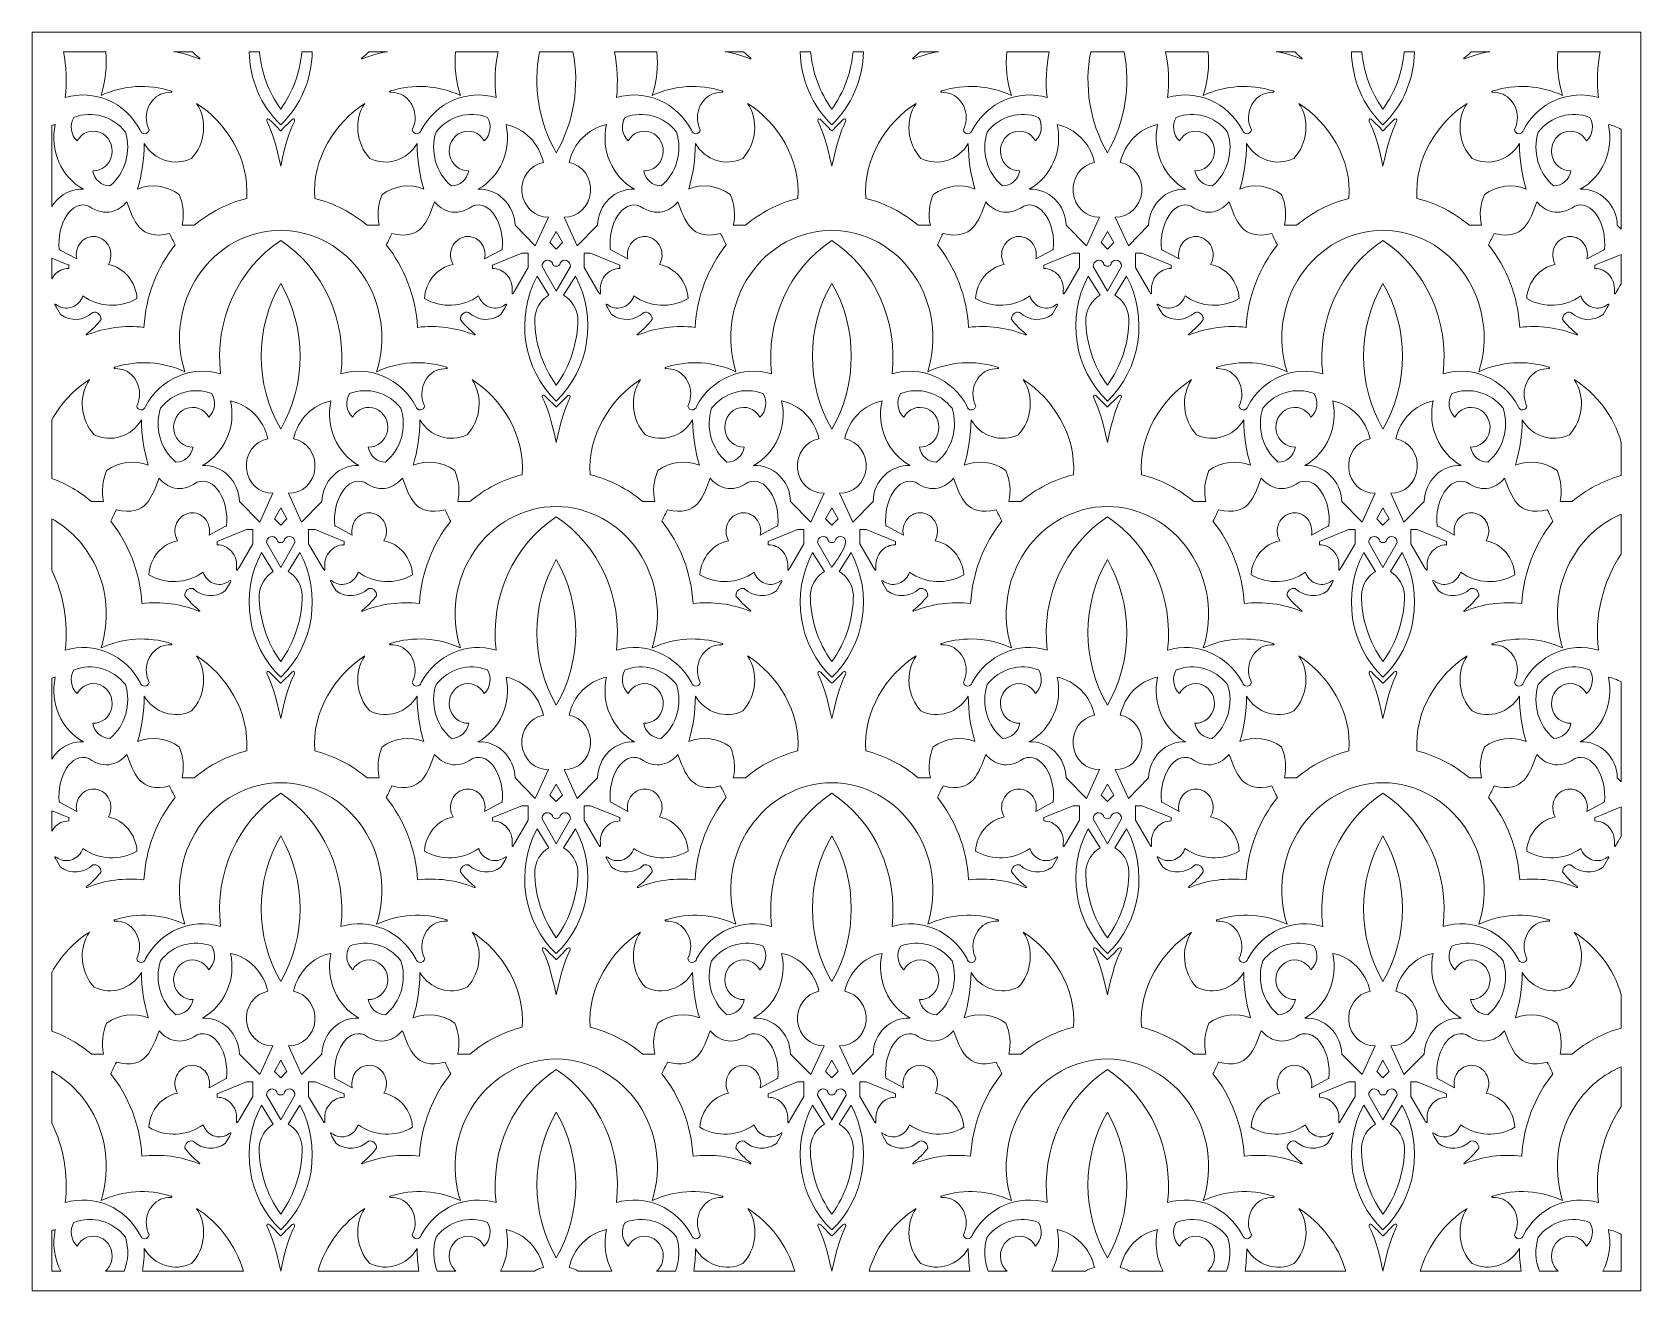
# Model space of a CAD drawing. Header units: centimetres. Extents: x -28.8 to 28.7, y -22.5 to 22.5.
import ezdxf

# ---------------------------------------------------------------- set-up
doc = ezdxf.new("R2010")
doc.units = ezdxf.units.CM
doc.header["$MEASUREMENT"] = 0
doc.layers.add('Livello 1', color=7, linetype='Continuous')

msp = doc.modelspace()

# ---------------------------------------------------------------- linework, layer by layer
at = {"layer": 'Livello 1', "color": 2, "lineweight": 9}
msp.add_lwpolyline([(-28.75001, -22.5), (28.74999, -22.5), (28.74999, 22.5), (-28.75001, 22.5), (-28.75001, -22.5)], close=True, dxfattribs=at)
at = {"layer": 'Livello 1', "color": 242, "lineweight": 9}
for points, knots in [([(-26.11632, 21.79999), (-26.11632, 21.79999), (-27.63596, 21.79999), (-27.63596, 21.79999), (-27.63596, 21.79999), (-27.52728, 21.27059), (-27.50076, 20.71748), (-27.56567, 20.16124), (-27.56567, 20.16124), (-26.52534, 20.47172), (-25.41865, 19.99227), (-24.88455, 18.9997), (-24.88455, 18.9997), (-24.86643, 18.92182), (-24.79938, 18.86775), (-24.72344, 18.86983), (-24.72344, 18.86983), (-24.64749, 18.87192), (-24.5832, 18.92957), (-24.56891, 19.00835), (-24.56891, 19.00835), (-24.68217, 19.23349), (-24.70252, 19.498), (-24.62517, 19.73951), (-24.62517, 19.73951), (-24.54782, 19.98102), (-24.37958, 20.17817), (-24.16015, 20.28449), (-24.16015, 20.28449), (-24.04366, 20.3268), (-23.92141, 20.34866), (-23.79824, 20.34926), (-23.79824, 20.34926), (-23.7874, 20.34953), (-23.77565, 20.35058), (-23.76676, 20.35806), (-23.76676, 20.35806), (-23.76386, 20.36049), (-23.76125, 20.3636), (-23.76057, 20.36715), (-23.76057, 20.36715), (-23.75985, 20.37063), (-23.761, 20.37451), (-23.76273, 20.37794), (-23.76273, 20.37794), (-23.76814, 20.38868), (-23.7793, 20.39455), (-23.78985, 20.39783), (-23.78985, 20.39783), (-24.61415, 20.65933), (-25.49969, 20.60261), (-26.28802, 20.23778), (-26.28802, 20.23778), (-26.12724, 20.74752), (-26.07161, 21.2793), (-26.11632, 21.79999)], [0, 0, 0, 0, 0.06666667, 0.06666667, 0.06666667, 0.06666667, 0.13333333, 0.13333333, 0.13333333, 0.13333333, 0.2, 0.2, 0.2, 0.2, 0.26666667, 0.26666667, 0.26666667, 0.26666667, 0.33333333, 0.33333333, 0.33333333, 0.33333333, 0.4, 0.4, 0.4, 0.4, 0.46666667, 0.46666667, 0.46666667, 0.46666667, 0.53333333, 0.53333333, 0.53333333, 0.53333333, 0.6, 0.6, 0.6, 0.6, 0.66666667, 0.66666667, 0.66666667, 0.66666667, 0.73333333, 0.73333333, 0.73333333, 0.73333333, 0.8, 0.8, 0.8, 0.8, 0.86666667, 0.86666667, 0.86666667, 0.86666667, 1, 1, 1, 1]), ([(-23.02264, 21.79998), (-23.02264, 21.79998), (-23.68391, 21.79999), (-23.68391, 21.79999), (-23.68391, 21.79999), (-23.3832, 21.75168), (-23.08707, 21.67014), (-22.80051, 21.55606), (-22.80051, 21.55606), (-22.78953, 21.55175), (-22.77799, 21.54749), (-22.76569, 21.55129), (-22.76569, 21.55129), (-22.76371, 21.5519), (-22.7617, 21.55271), (-22.76071, 21.55402), (-22.76071, 21.55402), (-22.75854, 21.55684), (-22.76074, 21.56196), (-22.76306, 21.56631), (-22.76306, 21.56631), (-22.7702, 21.57962), (-22.7788, 21.58594), (-22.7884, 21.59364), (-22.7884, 21.59364), (-22.86996, 21.65801), (-22.94818, 21.7269), (-23.02264, 21.79998)], [0, 0, 0, 0, 0.125, 0.125, 0.125, 0.125, 0.25, 0.25, 0.25, 0.25, 0.375, 0.375, 0.375, 0.375, 0.5, 0.5, 0.5, 0.5, 0.625, 0.625, 0.625, 0.625, 0.75, 0.75, 0.75, 0.75, 1, 1, 1, 1]), ([(-18.73829, 21.79998), (-18.73829, 21.79998), (-19.1099, 21.79998), (-19.1099, 21.79998), (-19.1099, 21.79998), (-19.17333, 21.05767), (-19.43471, 20.34694), (-19.86677, 19.75192), (-19.86677, 19.75192), (-20.29882, 20.34694), (-20.56021, 21.05767), (-20.62364, 21.79998), (-20.62364, 21.79998), (-20.62364, 21.79998), (-20.99525, 21.79998), (-20.99525, 21.79998), (-20.99525, 21.79998), (-20.9763, 20.82842), (-20.58756, 19.87634), (-19.86677, 19.18841), (-19.86677, 19.18841), (-19.14599, 19.87634), (-18.75726, 20.82842), (-18.73829, 21.79998)], [0, 0, 0, 0, 0.14285714, 0.14285714, 0.14285714, 0.14285714, 0.28571429, 0.28571429, 0.28571429, 0.28571429, 0.42857143, 0.42857143, 0.42857143, 0.42857143, 0.57142857, 0.57142857, 0.57142857, 0.57142857, 0.71428571, 0.71428571, 0.71428571, 0.71428571, 1, 1, 1, 1]), ([(-16.04969, 21.79999), (-16.04969, 21.79999), (-16.71093, 21.79998), (-16.71093, 21.79998), (-16.71093, 21.79998), (-16.78539, 21.7269), (-16.86359, 21.65803), (-16.94515, 21.59364), (-16.94515, 21.59364), (-16.95477, 21.58595), (-16.96336, 21.57962), (-16.9705, 21.56632), (-16.9705, 21.56632), (-16.97283, 21.56197), (-16.97503, 21.55685), (-16.97286, 21.55403), (-16.97286, 21.55403), (-16.97186, 21.55271), (-16.96984, 21.5519), (-16.96786, 21.5513), (-16.96786, 21.5513), (-16.95555, 21.5475), (-16.94402, 21.55177), (-16.93305, 21.55607), (-16.93305, 21.55607), (-16.6465, 21.67014), (-16.35039, 21.75168), (-16.04969, 21.79999)], [0, 0, 0, 0, 0.125, 0.125, 0.125, 0.125, 0.25, 0.25, 0.25, 0.25, 0.375, 0.375, 0.375, 0.375, 0.5, 0.5, 0.5, 0.5, 0.625, 0.625, 0.625, 0.625, 0.75, 0.75, 0.75, 0.75, 1, 1, 1, 1]), ([(-12.09757, 21.79999), (-12.09757, 21.79999), (-13.61724, 21.79999), (-13.61724, 21.79999), (-13.61724, 21.79999), (-13.66197, 21.27928), (-13.60632, 20.74752), (-13.44558, 20.23778), (-13.44558, 20.23778), (-14.23389, 20.60261), (-15.11942, 20.65933), (-15.94374, 20.39783), (-15.94374, 20.39783), (-15.95429, 20.39455), (-15.96545, 20.38868), (-15.97085, 20.37794), (-15.97085, 20.37794), (-15.97256, 20.37451), (-15.97372, 20.37063), (-15.97301, 20.36715), (-15.97301, 20.36715), (-15.9723, 20.3636), (-15.96973, 20.36049), (-15.96681, 20.35806), (-15.96681, 20.35806), (-15.95792, 20.35058), (-15.94618, 20.34953), (-15.93533, 20.34926), (-15.93533, 20.34926), (-15.81216, 20.34866), (-15.6899, 20.3268), (-15.57342, 20.28449), (-15.57342, 20.28449), (-15.35399, 20.17817), (-15.18576, 19.98102), (-15.10841, 19.73951), (-15.10841, 19.73951), (-15.03104, 19.498), (-15.0514, 19.23349), (-15.16467, 19.00835), (-15.16467, 19.00835), (-15.15037, 18.92957), (-15.08608, 18.87192), (-15.01014, 18.86983), (-15.01014, 18.86983), (-14.9342, 18.86775), (-14.86716, 18.92182), (-14.84904, 18.9997), (-14.84904, 18.9997), (-14.31492, 19.99227), (-13.20826, 20.47172), (-12.1679, 20.16124), (-12.1679, 20.16124), (-12.23281, 20.71748), (-12.20625, 21.27057), (-12.09757, 21.79999)], [0, 0, 0, 0, 0.06666667, 0.06666667, 0.06666667, 0.06666667, 0.13333333, 0.13333333, 0.13333333, 0.13333333, 0.2, 0.2, 0.2, 0.2, 0.26666667, 0.26666667, 0.26666667, 0.26666667, 0.33333333, 0.33333333, 0.33333333, 0.33333333, 0.4, 0.4, 0.4, 0.4, 0.46666667, 0.46666667, 0.46666667, 0.46666667, 0.53333333, 0.53333333, 0.53333333, 0.53333333, 0.6, 0.6, 0.6, 0.6, 0.66666667, 0.66666667, 0.66666667, 0.66666667, 0.73333333, 0.73333333, 0.73333333, 0.73333333, 0.8, 0.8, 0.8, 0.8, 0.86666667, 0.86666667, 0.86666667, 0.86666667, 1, 1, 1, 1]), ([(-9.41896, 21.79999), (-9.41896, 21.79999), (-10.61469, 21.79999), (-10.61469, 21.79999), (-10.61469, 21.79999), (-10.85296, 20.57934), (-10.65369, 19.28562), (-10.01683, 18.18725), (-10.01683, 18.18725), (-9.37997, 19.28562), (-9.18069, 20.57936), (-9.41896, 21.79999)], [0, 0, 0, 0, 0.25, 0.25, 0.25, 0.25, 0.5, 0.5, 0.5, 0.5, 1, 1, 1, 1]), ([(-6.41643, 21.79999), (-6.41643, 21.79999), (-7.93609, 21.79999), (-7.93609, 21.79999), (-7.93609, 21.79999), (-7.82742, 21.27059), (-7.80089, 20.71748), (-7.86581, 20.16124), (-7.86581, 20.16124), (-6.82545, 20.47172), (-5.71877, 19.99227), (-5.18465, 18.9997), (-5.18465, 18.9997), (-5.16651, 18.92182), (-5.09947, 18.86775), (-5.02354, 18.86983), (-5.02354, 18.86983), (-4.9476, 18.87192), (-4.88331, 18.92957), (-4.86903, 19.00835), (-4.86903, 19.00835), (-4.98229, 19.23349), (-5.00263, 19.498), (-4.92529, 19.73951), (-4.92529, 19.73951), (-4.84793, 19.98102), (-4.67969, 20.17817), (-4.46027, 20.28449), (-4.46027, 20.28449), (-4.34379, 20.3268), (-4.22154, 20.34866), (-4.09835, 20.34926), (-4.09835, 20.34926), (-4.0875, 20.34953), (-4.07576, 20.35058), (-4.06685, 20.35806), (-4.06685, 20.35806), (-4.06397, 20.36049), (-4.06138, 20.3636), (-4.06067, 20.36715), (-4.06067, 20.36715), (-4.05998, 20.37063), (-4.06112, 20.37451), (-4.06283, 20.37794), (-4.06283, 20.37794), (-4.06823, 20.38868), (-4.07939, 20.39455), (-4.08994, 20.39783), (-4.08994, 20.39783), (-4.91425, 20.65933), (-5.79979, 20.60261), (-6.58814, 20.23778), (-6.58814, 20.23778), (-6.42738, 20.74752), (-6.37172, 21.2793), (-6.41643, 21.79999)], [0, 0, 0, 0, 0.06666667, 0.06666667, 0.06666667, 0.06666667, 0.13333333, 0.13333333, 0.13333333, 0.13333333, 0.2, 0.2, 0.2, 0.2, 0.26666667, 0.26666667, 0.26666667, 0.26666667, 0.33333333, 0.33333333, 0.33333333, 0.33333333, 0.4, 0.4, 0.4, 0.4, 0.46666667, 0.46666667, 0.46666667, 0.46666667, 0.53333333, 0.53333333, 0.53333333, 0.53333333, 0.6, 0.6, 0.6, 0.6, 0.66666667, 0.66666667, 0.66666667, 0.66666667, 0.73333333, 0.73333333, 0.73333333, 0.73333333, 0.8, 0.8, 0.8, 0.8, 0.86666667, 0.86666667, 0.86666667, 0.86666667, 1, 1, 1, 1]), ([(-3.32276, 21.79999), (-3.32276, 21.79999), (-3.98424, 21.79999), (-3.98424, 21.79999), (-3.98424, 21.79999), (-3.68347, 21.75168), (-3.38727, 21.67013), (-3.10062, 21.55602), (-3.10062, 21.55602), (-3.08965, 21.55172), (-3.07812, 21.54746), (-3.0658, 21.55125), (-3.0658, 21.55125), (-3.06384, 21.55186), (-3.06182, 21.55268), (-3.06083, 21.55399), (-3.06083, 21.55399), (-3.05866, 21.55681), (-3.06086, 21.56193), (-3.06319, 21.56628), (-3.06319, 21.56628), (-3.07032, 21.57958), (-3.07891, 21.5859), (-3.08854, 21.59361), (-3.08854, 21.59361), (-3.17011, 21.65799), (-3.24831, 21.72689), (-3.32277, 21.79998)], [0, 0, 0, 0, 0.125, 0.125, 0.125, 0.125, 0.25, 0.25, 0.25, 0.25, 0.375, 0.375, 0.375, 0.375, 0.5, 0.5, 0.5, 0.5, 0.625, 0.625, 0.625, 0.625, 0.75, 0.75, 0.75, 0.75, 1, 1, 1, 1]), ([(0.96157, 21.79998), (0.96157, 21.79998), (0.58998, 21.79998), (0.58998, 21.79998), (0.58998, 21.79998), (0.52656, 21.05766), (0.26517, 20.34692), (-0.16689, 19.75188), (-0.16689, 19.75188), (-0.59896, 20.34692), (-0.86035, 21.05766), (-0.92376, 21.79998), (-0.92376, 21.79998), (-0.92376, 21.79998), (-1.29536, 21.79998), (-1.29536, 21.79998), (-1.29536, 21.79998), (-1.27642, 20.8284), (-0.88769, 19.87632), (-0.16689, 19.18837), (-0.16689, 19.18837), (0.5539, 19.87632), (0.94264, 20.82841), (0.96157, 21.79998)], [0, 0, 0, 0, 0.14285714, 0.14285714, 0.14285714, 0.14285714, 0.28571429, 0.28571429, 0.28571429, 0.28571429, 0.42857143, 0.42857143, 0.42857143, 0.42857143, 0.57142857, 0.57142857, 0.57142857, 0.57142857, 0.71428571, 0.71428571, 0.71428571, 0.71428571, 1, 1, 1, 1]), ([(3.65038, 21.79999), (3.65038, 21.79999), (2.98899, 21.79998), (2.98899, 21.79998), (2.98899, 21.79998), (2.91452, 21.72689), (2.83633, 21.65799), (2.75472, 21.59361), (2.75472, 21.59361), (2.7451, 21.58592), (2.73652, 21.57958), (2.72937, 21.56629), (2.72937, 21.56629), (2.72706, 21.56194), (2.72488, 21.55682), (2.72703, 21.554), (2.72703, 21.554), (2.72802, 21.55268), (2.73003, 21.55186), (2.732, 21.55127), (2.732, 21.55127), (2.74432, 21.54747), (2.75585, 21.55173), (2.76683, 21.55604), (2.76683, 21.55604), (3.05344, 21.67013), (3.34961, 21.75169), (3.65038, 21.79999)], [0, 0, 0, 0, 0.125, 0.125, 0.125, 0.125, 0.25, 0.25, 0.25, 0.25, 0.375, 0.375, 0.375, 0.375, 0.5, 0.5, 0.5, 0.5, 0.625, 0.625, 0.625, 0.625, 0.75, 0.75, 0.75, 0.75, 1, 1, 1, 1]), ([(7.60229, 21.8), (7.60229, 21.8), (6.0826, 21.79999), (6.0826, 21.79999), (6.0826, 21.79999), (6.03789, 21.27929), (6.09353, 20.74749), (6.25431, 20.23773), (6.25431, 20.23773), (5.46598, 20.60257), (4.58046, 20.65929), (3.75615, 20.3978), (3.75615, 20.3978), (3.74559, 20.3945), (3.73442, 20.38865), (3.72902, 20.37789), (3.72902, 20.37789), (3.72731, 20.37449), (3.72615, 20.37059), (3.72687, 20.36711), (3.72687, 20.36711), (3.72757, 20.36358), (3.73016, 20.36045), (3.73306, 20.35802), (3.73306, 20.35802), (3.74194, 20.35053), (3.7537, 20.3495), (3.76454, 20.34923), (3.76454, 20.34923), (3.88771, 20.34863), (4.00996, 20.32676), (4.12645, 20.28447), (4.12645, 20.28447), (4.34588, 20.17813), (4.51411, 19.98099), (4.59146, 19.73949), (4.59146, 19.73949), (4.66883, 19.49795), (4.64849, 19.23346), (4.53521, 19.00832), (4.53521, 19.00832), (4.54948, 18.92953), (4.6138, 18.87188), (4.68973, 18.8698), (4.68973, 18.8698), (4.76568, 18.86773), (4.83271, 18.92178), (4.85085, 18.99966), (4.85085, 18.99966), (5.38495, 19.99224), (6.49164, 20.47168), (7.53197, 20.16121), (7.53197, 20.16121), (7.46706, 20.71746), (7.49359, 21.27059), (7.60229, 21.8)], [0, 0, 0, 0, 0.06666667, 0.06666667, 0.06666667, 0.06666667, 0.13333333, 0.13333333, 0.13333333, 0.13333333, 0.2, 0.2, 0.2, 0.2, 0.26666667, 0.26666667, 0.26666667, 0.26666667, 0.33333333, 0.33333333, 0.33333333, 0.33333333, 0.4, 0.4, 0.4, 0.4, 0.46666667, 0.46666667, 0.46666667, 0.46666667, 0.53333333, 0.53333333, 0.53333333, 0.53333333, 0.6, 0.6, 0.6, 0.6, 0.66666667, 0.66666667, 0.66666667, 0.66666667, 0.73333333, 0.73333333, 0.73333333, 0.73333333, 0.8, 0.8, 0.8, 0.8, 0.86666667, 0.86666667, 0.86666667, 0.86666667, 1, 1, 1, 1]), ([(10.28089, 21.79999), (10.28089, 21.79999), (9.08517, 21.79999), (9.08517, 21.79999), (9.08517, 21.79999), (8.84687, 20.57936), (9.04618, 19.2856), (9.68305, 18.1872), (9.68305, 18.1872), (10.3199, 19.28561), (10.51919, 20.57935), (10.28089, 21.79999)], [0, 0, 0, 0, 0.25, 0.25, 0.25, 0.25, 0.5, 0.5, 0.5, 0.5, 1, 1, 1, 1]), ([(13.28343, 21.79999), (13.28343, 21.79999), (11.76377, 21.8), (11.76377, 21.8), (11.76377, 21.8), (11.87245, 21.27059), (11.899, 20.71746), (11.83408, 20.16121), (11.83408, 20.16121), (12.87441, 20.47168), (13.98109, 19.99224), (14.51523, 18.99966), (14.51523, 18.99966), (14.53335, 18.92178), (14.60039, 18.86773), (14.67633, 18.8698), (14.67633, 18.8698), (14.75228, 18.87188), (14.81657, 18.92953), (14.83084, 19.00832), (14.83084, 19.00832), (14.7176, 19.23346), (14.69725, 19.49795), (14.7746, 19.73949), (14.7746, 19.73949), (14.85194, 19.98099), (15.02017, 20.17813), (15.23962, 20.28447), (15.23962, 20.28447), (15.3561, 20.32676), (15.47834, 20.34863), (15.60152, 20.34923), (15.60152, 20.34923), (15.61237, 20.3495), (15.62411, 20.35053), (15.63301, 20.35802), (15.63301, 20.35802), (15.63591, 20.36045), (15.63849, 20.36358), (15.63919, 20.36711), (15.63919, 20.36711), (15.6399, 20.37059), (15.63877, 20.37449), (15.63704, 20.37789), (15.63704, 20.37789), (15.63163, 20.38865), (15.62049, 20.3945), (15.60991, 20.3978), (15.60991, 20.3978), (14.7856, 20.65929), (13.90007, 20.60257), (13.11176, 20.23773), (13.11176, 20.23773), (13.27253, 20.74749), (13.32817, 21.27929), (13.28343, 21.79999)], [0, 0, 0, 0, 0.06666667, 0.06666667, 0.06666667, 0.06666667, 0.13333333, 0.13333333, 0.13333333, 0.13333333, 0.2, 0.2, 0.2, 0.2, 0.26666667, 0.26666667, 0.26666667, 0.26666667, 0.33333333, 0.33333333, 0.33333333, 0.33333333, 0.4, 0.4, 0.4, 0.4, 0.46666667, 0.46666667, 0.46666667, 0.46666667, 0.53333333, 0.53333333, 0.53333333, 0.53333333, 0.6, 0.6, 0.6, 0.6, 0.66666667, 0.66666667, 0.66666667, 0.66666667, 0.73333333, 0.73333333, 0.73333333, 0.73333333, 0.8, 0.8, 0.8, 0.8, 0.86666667, 0.86666667, 0.86666667, 0.86666667, 1, 1, 1, 1]), ([(15.71565, 21.79999), (15.71565, 21.79999), (16.37706, 21.79998), (16.37706, 21.79998), (16.37706, 21.79998), (16.45155, 21.72689), (16.52976, 21.65799), (16.61135, 21.59361), (16.61135, 21.59361), (16.62097, 21.5859), (16.62955, 21.57958), (16.63669, 21.56628), (16.63669, 21.56628), (16.639, 21.56193), (16.64123, 21.55681), (16.63907, 21.55399), (16.63907, 21.55399), (16.63806, 21.55268), (16.63604, 21.55186), (16.63407, 21.55125), (16.63407, 21.55125), (16.62176, 21.54746), (16.61024, 21.55172), (16.59926, 21.55602), (16.59926, 21.55602), (16.31263, 21.67013), (16.01642, 21.75168), (15.71565, 21.79999)], [0, 0, 0, 0, 0.125, 0.125, 0.125, 0.125, 0.25, 0.25, 0.25, 0.25, 0.375, 0.375, 0.375, 0.375, 0.5, 0.5, 0.5, 0.5, 0.625, 0.625, 0.625, 0.625, 0.75, 0.75, 0.75, 0.75, 1, 1, 1, 1]), ([(20.66146, 21.79998), (20.66146, 21.79998), (20.28986, 21.79998), (20.28986, 21.79998), (20.28986, 21.79998), (20.22643, 21.05766), (19.96506, 20.34692), (19.53299, 19.75188), (19.53299, 19.75188), (19.10093, 20.34692), (18.83953, 21.05765), (18.77612, 21.79998), (18.77612, 21.79998), (18.77612, 21.79998), (18.4045, 21.79998), (18.4045, 21.79998), (18.4045, 21.79998), (18.42346, 20.82841), (18.81218, 19.87632), (19.53299, 19.18837), (19.53299, 19.18837), (20.25378, 19.87632), (20.64251, 20.82841), (20.66146, 21.79998)], [0, 0, 0, 0, 0.14285714, 0.14285714, 0.14285714, 0.14285714, 0.28571429, 0.28571429, 0.28571429, 0.28571429, 0.42857143, 0.42857143, 0.42857143, 0.42857143, 0.57142857, 0.57142857, 0.57142857, 0.57142857, 0.71428571, 0.71428571, 0.71428571, 0.71428571, 1, 1, 1, 1]), ([(23.35026, 21.79999), (23.35026, 21.79999), (22.68886, 21.79998), (22.68886, 21.79998), (22.68886, 21.79998), (22.61441, 21.72689), (22.53619, 21.65799), (22.45463, 21.59361), (22.45463, 21.59361), (22.44499, 21.58592), (22.43639, 21.57958), (22.42928, 21.56629), (22.42928, 21.56629), (22.42693, 21.56194), (22.42473, 21.55682), (22.42689, 21.554), (22.42689, 21.554), (22.42792, 21.55268), (22.42992, 21.55186), (22.43191, 21.55127), (22.43191, 21.55127), (22.44421, 21.54747), (22.45576, 21.55173), (22.4667, 21.55604), (22.4667, 21.55604), (22.75333, 21.67013), (23.0495, 21.75169), (23.35026, 21.79999)], [0, 0, 0, 0, 0.125, 0.125, 0.125, 0.125, 0.25, 0.25, 0.25, 0.25, 0.375, 0.375, 0.375, 0.375, 0.5, 0.5, 0.5, 0.5, 0.625, 0.625, 0.625, 0.625, 0.75, 0.75, 0.75, 0.75, 1, 1, 1, 1]), ([(27.30218, 21.8), (27.30218, 21.8), (25.78249, 21.8), (25.78249, 21.8), (25.78249, 21.8), (25.73777, 21.27929), (25.79343, 20.74749), (25.95418, 20.23773), (25.95418, 20.23773), (25.16587, 20.60257), (24.28034, 20.65929), (23.45602, 20.3978), (23.45602, 20.3978), (23.44547, 20.3945), (23.43432, 20.38865), (23.42892, 20.37789), (23.42892, 20.37789), (23.42721, 20.37449), (23.42604, 20.37059), (23.42676, 20.36711), (23.42676, 20.36711), (23.42746, 20.36358), (23.43004, 20.36045), (23.43293, 20.35802), (23.43293, 20.35802), (23.44184, 20.35053), (23.45358, 20.3495), (23.46443, 20.34923), (23.46443, 20.34923), (23.5876, 20.34863), (23.70986, 20.32676), (23.82633, 20.28447), (23.82633, 20.28447), (24.04577, 20.17813), (24.21401, 19.98099), (24.29135, 19.73949), (24.29135, 19.73949), (24.3687, 19.49795), (24.34837, 19.23346), (24.23509, 19.00832), (24.23509, 19.00832), (24.24937, 18.92953), (24.31368, 18.87188), (24.38963, 18.8698), (24.38963, 18.8698), (24.46557, 18.86773), (24.5326, 18.92178), (24.55071, 18.99966), (24.55071, 18.99966), (25.08482, 19.99224), (26.19152, 20.47168), (27.23186, 20.16121), (27.23186, 20.16121), (27.16698, 20.71747), (27.19351, 21.27059), (27.30218, 21.8)], [0, 0, 0, 0, 0.06666667, 0.06666667, 0.06666667, 0.06666667, 0.13333333, 0.13333333, 0.13333333, 0.13333333, 0.2, 0.2, 0.2, 0.2, 0.26666667, 0.26666667, 0.26666667, 0.26666667, 0.33333333, 0.33333333, 0.33333333, 0.33333333, 0.4, 0.4, 0.4, 0.4, 0.46666667, 0.46666667, 0.46666667, 0.46666667, 0.53333333, 0.53333333, 0.53333333, 0.53333333, 0.6, 0.6, 0.6, 0.6, 0.66666667, 0.66666667, 0.66666667, 0.66666667, 0.73333333, 0.73333333, 0.73333333, 0.73333333, 0.8, 0.8, 0.8, 0.8, 0.86666667, 0.86666667, 0.86666667, 0.86666667, 1, 1, 1, 1]), ([(-25.96957, 17.00433), (-25.41839, 17.4581), (-25.19762, 18.22929), (-25.41844, 18.92951), (-25.41844, 18.92951), (-25.86423, 19.49791), (-26.60073, 19.70818), (-27.25701, 19.45442), (-27.25701, 19.45442), (-27.4208, 19.18208), (-27.37283, 18.82443), (-27.14391, 18.61082), (-27.14391, 18.61082), (-26.97851, 18.91097), (-26.63175, 19.04069), (-26.32432, 18.91741), (-26.32432, 18.91741), (-26.0169, 18.79412), (-25.83906, 18.45406), (-25.90403, 18.11363), (-25.90403, 18.11363), (-25.969, 17.77323), (-26.25768, 17.53242), (-26.58633, 17.5445), (-26.58633, 17.5445), (-26.53278, 17.22983), (-26.2723, 17.00171), (-25.96957, 17.00433)], [0, 0, 0, 0, 0.125, 0.125, 0.125, 0.125, 0.25, 0.25, 0.25, 0.25, 0.375, 0.375, 0.375, 0.375, 0.5, 0.5, 0.5, 0.5, 0.625, 0.625, 0.625, 0.625, 0.75, 0.75, 0.75, 0.75, 1, 1, 1, 1]), ([(-24.9838, 16.89186), (-24.82677, 17.41751), (-24.74501, 17.96499), (-24.74133, 18.51617), (-24.74133, 18.51617), (-24.38354, 17.91827), (-23.6626, 17.69125), (-23.05315, 17.9846), (-23.05315, 17.9846), (-22.56379, 18.49797), (-22.47053, 19.36712), (-22.87761, 19.95519), (-22.87761, 19.95519), (-21.80792, 19.27501), (-20.97577, 17.96164), (-21.08148, 16.55586), (-21.08148, 16.55586), (-21.77464, 16.38315), (-22.41165, 16.05074), (-22.95411, 15.59602), (-22.95411, 15.59602), (-22.95411, 15.59602), (-23.38849, 15.59683), (-23.38849, 15.59683), (-23.38849, 15.59683), (-23.30751, 15.96678), (-23.34488, 16.35459), (-23.4948, 16.69973), (-23.4948, 16.69973), (-23.93144, 17.01727), (-24.48761, 17.08901), (-24.9838, 16.89186)], [0, 0, 0, 0, 0.11111111, 0.11111111, 0.11111111, 0.11111111, 0.22222222, 0.22222222, 0.22222222, 0.22222222, 0.33333333, 0.33333333, 0.33333333, 0.33333333, 0.44444444, 0.44444444, 0.44444444, 0.44444444, 0.55555556, 0.55555556, 0.55555556, 0.55555556, 0.66666667, 0.66666667, 0.66666667, 0.66666667, 0.77777778, 0.77777778, 0.77777778, 0.77777778, 1, 1, 1, 1]), ([(-14.74975, 16.89186), (-14.90678, 17.41751), (-14.98853, 17.96499), (-14.99224, 18.51617), (-14.99224, 18.51617), (-15.35001, 17.91827), (-16.07096, 17.69125), (-16.68041, 17.9846), (-16.68041, 17.9846), (-17.16975, 18.49797), (-17.26302, 19.36712), (-16.85594, 19.95519), (-16.85594, 19.95519), (-17.92563, 19.27501), (-18.75778, 17.96164), (-18.65207, 16.55586), (-18.65207, 16.55586), (-17.95892, 16.38315), (-17.3219, 16.05074), (-16.77945, 15.59602), (-16.77945, 15.59602), (-16.77945, 15.59602), (-16.34507, 15.59683), (-16.34507, 15.59683), (-16.34507, 15.59683), (-16.42605, 15.96678), (-16.38867, 16.35459), (-16.23873, 16.69973), (-16.23873, 16.69973), (-15.8021, 17.01727), (-15.24595, 17.08901), (-14.74975, 16.89186)], [0, 0, 0, 0, 0.11111111, 0.11111111, 0.11111111, 0.11111111, 0.22222222, 0.22222222, 0.22222222, 0.22222222, 0.33333333, 0.33333333, 0.33333333, 0.33333333, 0.44444444, 0.44444444, 0.44444444, 0.44444444, 0.55555556, 0.55555556, 0.55555556, 0.55555556, 0.66666667, 0.66666667, 0.66666667, 0.66666667, 0.77777778, 0.77777778, 0.77777778, 0.77777778, 1, 1, 1, 1]), ([(-13.76399, 17.00433), (-14.31518, 17.4581), (-14.53598, 18.22929), (-14.31512, 18.92951), (-14.31512, 18.92951), (-13.86932, 19.49791), (-13.13283, 19.70818), (-12.47655, 19.45441), (-12.47655, 19.45441), (-12.31276, 19.18208), (-12.36073, 18.82443), (-12.58965, 18.61082), (-12.58965, 18.61082), (-12.75505, 18.91097), (-13.10181, 19.0407), (-13.40924, 18.9174), (-13.40924, 18.9174), (-13.71667, 18.79412), (-13.89448, 18.45406), (-13.82952, 18.11364), (-13.82952, 18.11364), (-13.76457, 17.77323), (-13.47591, 17.53243), (-13.14724, 17.54449), (-13.14724, 17.54449), (-13.20079, 17.22983), (-13.46127, 17.0017), (-13.76399, 17.00433)], [0, 0, 0, 0, 0.125, 0.125, 0.125, 0.125, 0.25, 0.25, 0.25, 0.25, 0.375, 0.375, 0.375, 0.375, 0.5, 0.5, 0.5, 0.5, 0.625, 0.625, 0.625, 0.625, 0.75, 0.75, 0.75, 0.75, 1, 1, 1, 1]), ([(-6.26968, 17.00433), (-5.7185, 17.4581), (-5.49771, 18.22929), (-5.71854, 18.92951), (-5.71854, 18.92951), (-6.16436, 19.49791), (-6.90083, 19.70818), (-7.55713, 19.45441), (-7.55713, 19.45441), (-7.72092, 19.18208), (-7.67294, 18.82443), (-7.44401, 18.61082), (-7.44401, 18.61082), (-7.27861, 18.91097), (-6.93187, 19.0407), (-6.62445, 18.9174), (-6.62445, 18.9174), (-6.31701, 18.79412), (-6.13919, 18.45406), (-6.20416, 18.11364), (-6.20416, 18.11364), (-6.26912, 17.77323), (-6.55776, 17.53243), (-6.88643, 17.54449), (-6.88643, 17.54449), (-6.8329, 17.22983), (-6.57243, 17.0017), (-6.26968, 17.00433)], [0, 0, 0, 0, 0.125, 0.125, 0.125, 0.125, 0.25, 0.25, 0.25, 0.25, 0.375, 0.375, 0.375, 0.375, 0.5, 0.5, 0.5, 0.5, 0.625, 0.625, 0.625, 0.625, 0.75, 0.75, 0.75, 0.75, 1, 1, 1, 1]), ([(-5.28391, 16.89186), (-5.12687, 17.41751), (-5.04514, 17.96499), (-5.04143, 18.51617), (-5.04143, 18.51617), (-4.68367, 17.91827), (-3.96272, 17.69125), (-3.35326, 17.9846), (-3.35326, 17.9846), (-2.86392, 18.49797), (-2.77064, 19.36712), (-3.17775, 19.95519), (-3.17775, 19.95519), (-2.10804, 19.27501), (-1.2759, 17.96164), (-1.38162, 16.55586), (-1.38162, 16.55586), (-2.07474, 16.38315), (-2.71176, 16.05074), (-3.25423, 15.59602), (-3.25423, 15.59602), (-3.25423, 15.59602), (-3.6886, 15.59683), (-3.6886, 15.59683), (-3.6886, 15.59683), (-3.60763, 15.96678), (-3.64501, 16.35459), (-3.79491, 16.69973), (-3.79491, 16.69973), (-4.23157, 17.01727), (-4.78772, 17.08901), (-5.28391, 16.89186)], [0, 0, 0, 0, 0.11111111, 0.11111111, 0.11111111, 0.11111111, 0.22222222, 0.22222222, 0.22222222, 0.22222222, 0.33333333, 0.33333333, 0.33333333, 0.33333333, 0.44444444, 0.44444444, 0.44444444, 0.44444444, 0.55555556, 0.55555556, 0.55555556, 0.55555556, 0.66666667, 0.66666667, 0.66666667, 0.66666667, 0.77777778, 0.77777778, 0.77777778, 0.77777778, 1, 1, 1, 1]), ([(4.95013, 16.89183), (4.79308, 17.41748), (4.71135, 17.96496), (4.70763, 18.51614), (4.70763, 18.51614), (4.34988, 17.91822), (3.62893, 17.69121), (3.01946, 17.98455), (3.01946, 17.98455), (2.53013, 18.49794), (2.43686, 19.36709), (2.84395, 19.95516), (2.84395, 19.95516), (1.77424, 19.27497), (0.9421, 17.96159), (1.04782, 16.55584), (1.04782, 16.55584), (1.74096, 16.38311), (2.37797, 16.05072), (2.92043, 15.59599), (2.92043, 15.59599), (2.92043, 15.59599), (3.3548, 15.59679), (3.3548, 15.59679), (3.3548, 15.59679), (3.27383, 15.96674), (3.31121, 16.35457), (3.46112, 16.6997), (3.46112, 16.6997), (3.89776, 17.01724), (4.45393, 17.08897), (4.95013, 16.89183)], [0, 0, 0, 0, 0.11111111, 0.11111111, 0.11111111, 0.11111111, 0.22222222, 0.22222222, 0.22222222, 0.22222222, 0.33333333, 0.33333333, 0.33333333, 0.33333333, 0.44444444, 0.44444444, 0.44444444, 0.44444444, 0.55555556, 0.55555556, 0.55555556, 0.55555556, 0.66666667, 0.66666667, 0.66666667, 0.66666667, 0.77777778, 0.77777778, 0.77777778, 0.77777778, 1, 1, 1, 1]), ([(5.93589, 17.0043), (5.3847, 17.45806), (5.16392, 18.22926), (5.38475, 18.92947), (5.38475, 18.92947), (5.83054, 19.49788), (6.56705, 19.70814), (7.22334, 19.45439), (7.22334, 19.45439), (7.38711, 19.18204), (7.33913, 18.8244), (7.11022, 18.61078), (7.11022, 18.61078), (6.94482, 18.91094), (6.59807, 19.04065), (6.29064, 18.91738), (6.29064, 18.91738), (5.98321, 18.79409), (5.80539, 18.45402), (5.87034, 18.11359), (5.87034, 18.11359), (5.93531, 17.7732), (6.22398, 17.53239), (6.55264, 17.54446), (6.55264, 17.54446), (6.49909, 17.2298), (6.23862, 17.00168), (5.93589, 17.0043)], [0, 0, 0, 0, 0.125, 0.125, 0.125, 0.125, 0.25, 0.25, 0.25, 0.25, 0.375, 0.375, 0.375, 0.375, 0.5, 0.5, 0.5, 0.5, 0.625, 0.625, 0.625, 0.625, 0.75, 0.75, 0.75, 0.75, 1, 1, 1, 1]), ([(13.43019, 17.0043), (13.98138, 17.45806), (14.20214, 18.22926), (13.98132, 18.92947), (13.98132, 18.92947), (13.53554, 19.49788), (12.79902, 19.70814), (12.14276, 19.45439), (12.14276, 19.45439), (11.97896, 19.18204), (12.02692, 18.8244), (12.25586, 18.61078), (12.25586, 18.61078), (12.42126, 18.91094), (12.768, 19.04065), (13.07543, 18.91738), (13.07543, 18.91738), (13.38286, 18.79409), (13.56069, 18.45402), (13.49574, 18.11359), (13.49574, 18.11359), (13.43077, 17.7732), (13.1421, 17.53239), (12.81345, 17.54446), (12.81345, 17.54446), (12.86699, 17.2298), (13.12746, 17.00168), (13.43019, 17.0043)], [0, 0, 0, 0, 0.125, 0.125, 0.125, 0.125, 0.25, 0.25, 0.25, 0.25, 0.375, 0.375, 0.375, 0.375, 0.5, 0.5, 0.5, 0.5, 0.625, 0.625, 0.625, 0.625, 0.75, 0.75, 0.75, 0.75, 1, 1, 1, 1]), ([(14.41596, 16.89183), (14.57299, 17.41748), (14.65474, 17.96496), (14.65844, 18.51614), (14.65844, 18.51614), (15.01621, 17.91822), (15.73717, 17.69121), (16.34661, 17.98455), (16.34661, 17.98455), (16.83596, 18.49794), (16.92923, 19.36709), (16.52213, 19.95516), (16.52213, 19.95516), (17.59183, 19.27497), (18.424, 17.96159), (18.31827, 16.55584), (18.31827, 16.55584), (17.62512, 16.38311), (16.9881, 16.05072), (16.44564, 15.59599), (16.44564, 15.59599), (16.44564, 15.59599), (16.01128, 15.59679), (16.01128, 15.59679), (16.01128, 15.59679), (16.09226, 15.96674), (16.05488, 16.35457), (15.90496, 16.6997), (15.90496, 16.6997), (15.46831, 17.01724), (14.91215, 17.08897), (14.41596, 16.89183)], [0, 0, 0, 0, 0.11111111, 0.11111111, 0.11111111, 0.11111111, 0.22222222, 0.22222222, 0.22222222, 0.22222222, 0.33333333, 0.33333333, 0.33333333, 0.33333333, 0.44444444, 0.44444444, 0.44444444, 0.44444444, 0.55555556, 0.55555556, 0.55555556, 0.55555556, 0.66666667, 0.66666667, 0.66666667, 0.66666667, 0.77777778, 0.77777778, 0.77777778, 0.77777778, 1, 1, 1, 1]), ([(24.65002, 16.89183), (24.49298, 17.41748), (24.41123, 17.96496), (24.40751, 18.51614), (24.40751, 18.51614), (24.04974, 17.91822), (23.3288, 17.69121), (22.71934, 17.98455), (22.71934, 17.98455), (22.23001, 18.49794), (22.13675, 19.36709), (22.54383, 19.95516), (22.54383, 19.95516), (21.47413, 19.27497), (20.64198, 17.96159), (20.74769, 16.55584), (20.74769, 16.55584), (21.44082, 16.38311), (22.07786, 16.05072), (22.6203, 15.59599), (22.6203, 15.59599), (22.6203, 15.59599), (23.05469, 15.59679), (23.05469, 15.59679), (23.05469, 15.59679), (22.97373, 15.96674), (23.0111, 16.35457), (23.16102, 16.6997), (23.16102, 16.6997), (23.59766, 17.01724), (24.15381, 17.08897), (24.65002, 16.89183)], [0, 0, 0, 0, 0.11111111, 0.11111111, 0.11111111, 0.11111111, 0.22222222, 0.22222222, 0.22222222, 0.22222222, 0.33333333, 0.33333333, 0.33333333, 0.33333333, 0.44444444, 0.44444444, 0.44444444, 0.44444444, 0.55555556, 0.55555556, 0.55555556, 0.55555556, 0.66666667, 0.66666667, 0.66666667, 0.66666667, 0.77777778, 0.77777778, 0.77777778, 0.77777778, 1, 1, 1, 1]), ([(25.63576, 17.0043), (25.08458, 17.45806), (24.86382, 18.22926), (25.08464, 18.92947), (25.08464, 18.92947), (25.53043, 19.49788), (26.26693, 19.70814), (26.9232, 19.45439), (26.9232, 19.45439), (27.08699, 19.18204), (27.03904, 18.8244), (26.8101, 18.61078), (26.8101, 18.61078), (26.64473, 18.91094), (26.29793, 19.04065), (25.99052, 18.91738), (25.99052, 18.91738), (25.68308, 18.79409), (25.50527, 18.45402), (25.57023, 18.11359), (25.57023, 18.11359), (25.6352, 17.7732), (25.92387, 17.53239), (26.25251, 17.54446), (26.25251, 17.54446), (26.19898, 17.2298), (25.9385, 17.00168), (25.63576, 17.0043)], [0, 0, 0, 0, 0.125, 0.125, 0.125, 0.125, 0.25, 0.25, 0.25, 0.25, 0.375, 0.375, 0.375, 0.375, 0.5, 0.5, 0.5, 0.5, 0.625, 0.625, 0.625, 0.625, 0.75, 0.75, 0.75, 0.75, 1, 1, 1, 1]), ([(-28.05, 16.25955), (-27.99063, 16.35918), (-27.91856, 16.45095), (-27.83503, 16.532), (-27.83503, 16.532), (-27.58605, 16.7736), (-27.25588, 16.89997), (-26.91812, 16.88299), (-26.91812, 16.88299), (-27.71395, 17.32118), (-28.12755, 18.27304), (-27.92318, 19.19589), (-27.92318, 19.19589), (-27.96605, 19.18693), (-28.00835, 19.17629), (-28.05, 19.16406), (-28.05, 19.16406), (-28.05, 19.16406), (-28.05, 16.25955), (-28.05, 16.25955)], [0, 0, 0, 0, 0.16666667, 0.16666667, 0.16666667, 0.16666667, 0.33333333, 0.33333333, 0.33333333, 0.33333333, 0.5, 0.5, 0.5, 0.5, 0.66666667, 0.66666667, 0.66666667, 0.66666667, 1, 1, 1, 1]), ([(-19.86677, 17.71139), (-19.68416, 18.55824), (-19.55413, 18.94214), (-19.37872, 19.30378), (-19.37872, 19.30378), (-19.36554, 19.32949), (-19.36208, 19.37102), (-19.3799, 19.38817), (-19.3799, 19.38817), (-19.40021, 19.40772), (-19.45018, 19.39139), (-19.47254, 19.36789), (-19.47254, 19.36789), (-19.60149, 19.23501), (-19.72972, 19.10658), (-19.86223, 18.97765), (-19.86223, 18.97765), (-19.86223, 18.97765), (-19.8713, 18.97765), (-19.8713, 18.97765), (-19.8713, 18.97765), (-20.00382, 19.10658), (-20.13206, 19.23501), (-20.26104, 19.36789), (-20.26104, 19.36789), (-20.28337, 19.39139), (-20.33335, 19.40772), (-20.35366, 19.38817), (-20.35366, 19.38817), (-20.37147, 19.37102), (-20.368, 19.32949), (-20.35482, 19.30378), (-20.35482, 19.30378), (-20.17941, 18.94214), (-20.04938, 18.55824), (-19.86677, 17.71139)], [0, 0, 0, 0, 0.1, 0.1, 0.1, 0.1, 0.2, 0.2, 0.2, 0.2, 0.3, 0.3, 0.3, 0.3, 0.4, 0.4, 0.4, 0.4, 0.5, 0.5, 0.5, 0.5, 0.6, 0.6, 0.6, 0.6, 0.7, 0.7, 0.7, 0.7, 0.8, 0.8, 0.8, 0.8, 1, 1, 1, 1]), ([(-10.47578, 17.83945), (-10.95565, 17.75148), (-11.29001, 17.28753), (-11.24244, 16.77568), (-11.24244, 16.77568), (-11.19486, 16.26381), (-10.78144, 15.87738), (-10.29456, 15.8896), (-10.29456, 15.8896), (-10.29456, 15.8896), (-10.76549, 14.86117), (-10.76549, 14.86117), (-10.76549, 14.86117), (-10.76549, 14.86117), (-11.48991, 15.59681), (-11.48991, 15.59681), (-11.48991, 15.59681), (-11.50238, 15.95365), (-11.64949, 16.29038), (-11.89852, 16.532), (-11.89852, 16.532), (-12.1475, 16.7736), (-12.47766, 16.89998), (-12.81542, 16.88298), (-12.81542, 16.88298), (-12.01961, 17.32118), (-11.606, 18.27303), (-11.81037, 19.19589), (-11.81037, 19.19589), (-11.15253, 19.05834), (-10.63111, 18.52836), (-10.47578, 17.83945)], [0, 0, 0, 0, 0.11111111, 0.11111111, 0.11111111, 0.11111111, 0.22222222, 0.22222222, 0.22222222, 0.22222222, 0.33333333, 0.33333333, 0.33333333, 0.33333333, 0.44444444, 0.44444444, 0.44444444, 0.44444444, 0.55555556, 0.55555556, 0.55555556, 0.55555556, 0.66666667, 0.66666667, 0.66666667, 0.66666667, 0.77777778, 0.77777778, 0.77777778, 0.77777778, 1, 1, 1, 1]), ([(-9.55788, 17.83945), (-9.07801, 17.75148), (-8.74366, 17.28753), (-8.79124, 16.77568), (-8.79124, 16.77568), (-8.83879, 16.26381), (-9.2522, 15.87738), (-9.7391, 15.8896), (-9.7391, 15.8896), (-9.7391, 15.8896), (-9.26816, 14.86117), (-9.26816, 14.86117), (-9.26816, 14.86117), (-9.26816, 14.86117), (-8.54374, 15.59681), (-8.54374, 15.59681), (-8.54374, 15.59681), (-8.53127, 15.95365), (-8.38415, 16.29038), (-8.13516, 16.532), (-8.13516, 16.532), (-7.88615, 16.7736), (-7.55599, 16.89998), (-7.21823, 16.88298), (-7.21823, 16.88298), (-8.01406, 17.32118), (-8.42766, 18.27303), (-8.2233, 19.19589), (-8.2233, 19.19589), (-8.88112, 19.05834), (-9.40255, 18.52836), (-9.55788, 17.83945)], [0, 0, 0, 0, 0.11111111, 0.11111111, 0.11111111, 0.11111111, 0.22222222, 0.22222222, 0.22222222, 0.22222222, 0.33333333, 0.33333333, 0.33333333, 0.33333333, 0.44444444, 0.44444444, 0.44444444, 0.44444444, 0.55555556, 0.55555556, 0.55555556, 0.55555556, 0.66666667, 0.66666667, 0.66666667, 0.66666667, 0.77777778, 0.77777778, 0.77777778, 0.77777778, 1, 1, 1, 1]), ([(-0.16689, 17.71136), (0.0157, 18.5582), (0.14575, 18.94211), (0.32116, 19.30375), (0.32116, 19.30375), (0.33432, 19.32946), (0.33779, 19.37098), (0.31999, 19.38814), (0.31999, 19.38814), (0.29969, 19.40769), (0.24972, 19.39135), (0.22737, 19.36786), (0.22737, 19.36786), (0.09841, 19.23497), (-0.02984, 19.10654), (-0.16234, 18.97761), (-0.16234, 18.97761), (-0.16234, 18.97761), (-0.17143, 18.97761), (-0.17143, 18.97761), (-0.17143, 18.97761), (-0.30395, 19.10654), (-0.43217, 19.23497), (-0.56113, 19.36786), (-0.56113, 19.36786), (-0.58348, 19.39135), (-0.63347, 19.40769), (-0.65378, 19.38814), (-0.65378, 19.38814), (-0.6716, 19.37098), (-0.66812, 19.32946), (-0.65494, 19.30375), (-0.65494, 19.30375), (-0.47955, 18.94211), (-0.3495, 18.5582), (-0.16689, 17.71136)], [0, 0, 0, 0, 0.1, 0.1, 0.1, 0.1, 0.2, 0.2, 0.2, 0.2, 0.3, 0.3, 0.3, 0.3, 0.4, 0.4, 0.4, 0.4, 0.5, 0.5, 0.5, 0.5, 0.6, 0.6, 0.6, 0.6, 0.7, 0.7, 0.7, 0.7, 0.8, 0.8, 0.8, 0.8, 1, 1, 1, 1]), ([(9.22409, 17.83942), (8.74421, 17.75146), (8.40985, 17.28749), (8.45746, 16.77564), (8.45746, 16.77564), (8.50502, 16.26377), (8.91842, 15.87735), (9.40532, 15.88957), (9.40532, 15.88957), (9.40532, 15.88957), (8.93439, 14.86114), (8.93439, 14.86114), (8.93439, 14.86114), (8.93439, 14.86114), (8.20995, 15.59677), (8.20995, 15.59677), (8.20995, 15.59677), (8.19749, 15.95362), (8.05037, 16.29035), (7.80137, 16.53196), (7.80137, 16.53196), (7.55237, 16.77356), (7.22221, 16.89993), (6.88446, 16.88296), (6.88446, 16.88296), (7.68027, 17.32114), (8.09388, 18.27301), (7.88951, 19.19585), (7.88951, 19.19585), (8.54734, 19.0583), (9.06876, 18.52831), (9.22409, 17.83942)], [0, 0, 0, 0, 0.11111111, 0.11111111, 0.11111111, 0.11111111, 0.22222222, 0.22222222, 0.22222222, 0.22222222, 0.33333333, 0.33333333, 0.33333333, 0.33333333, 0.44444444, 0.44444444, 0.44444444, 0.44444444, 0.55555556, 0.55555556, 0.55555556, 0.55555556, 0.66666667, 0.66666667, 0.66666667, 0.66666667, 0.77777778, 0.77777778, 0.77777778, 0.77777778, 1, 1, 1, 1]), ([(10.14202, 17.83942), (10.62188, 17.75146), (10.95624, 17.28749), (10.90864, 16.77564), (10.90864, 16.77564), (10.86108, 16.26377), (10.44767, 15.87735), (9.96078, 15.88957), (9.96078, 15.88957), (9.96078, 15.88957), (10.43171, 14.86114), (10.43171, 14.86114), (10.43171, 14.86114), (10.43171, 14.86114), (11.15613, 15.59677), (11.15613, 15.59677), (11.15613, 15.59677), (11.1686, 15.95362), (11.31572, 16.29035), (11.56473, 16.53196), (11.56473, 16.53196), (11.81372, 16.77356), (12.14388, 16.89993), (12.48166, 16.88296), (12.48166, 16.88296), (11.68583, 17.32114), (11.27221, 18.27301), (11.47658, 19.19585), (11.47658, 19.19585), (10.81874, 19.0583), (10.29732, 18.52831), (10.14202, 17.83942)], [0, 0, 0, 0, 0.11111111, 0.11111111, 0.11111111, 0.11111111, 0.22222222, 0.22222222, 0.22222222, 0.22222222, 0.33333333, 0.33333333, 0.33333333, 0.33333333, 0.44444444, 0.44444444, 0.44444444, 0.44444444, 0.55555556, 0.55555556, 0.55555556, 0.55555556, 0.66666667, 0.66666667, 0.66666667, 0.66666667, 0.77777778, 0.77777778, 0.77777778, 0.77777778, 1, 1, 1, 1]), ([(19.53299, 17.71136), (19.7156, 18.5582), (19.84564, 18.94211), (20.02104, 19.30375), (20.02104, 19.30375), (20.03423, 19.32946), (20.03769, 19.37098), (20.01987, 19.38814), (20.01987, 19.38814), (19.99956, 19.40769), (19.94958, 19.39135), (19.92723, 19.36786), (19.92723, 19.36786), (19.79829, 19.23497), (19.67004, 19.10654), (19.53754, 18.97761), (19.53754, 18.97761), (19.53754, 18.97761), (19.52847, 18.97761), (19.52847, 18.97761), (19.52847, 18.97761), (19.39593, 19.10654), (19.2677, 19.23497), (19.13875, 19.36786), (19.13875, 19.36786), (19.11641, 19.39135), (19.06641, 19.40769), (19.0461, 19.38814), (19.0461, 19.38814), (19.02828, 19.37098), (19.03176, 19.32946), (19.04494, 19.30375), (19.04494, 19.30375), (19.22035, 18.94211), (19.35038, 18.5582), (19.53299, 17.71136)], [0, 0, 0, 0, 0.1, 0.1, 0.1, 0.1, 0.2, 0.2, 0.2, 0.2, 0.3, 0.3, 0.3, 0.3, 0.4, 0.4, 0.4, 0.4, 0.5, 0.5, 0.5, 0.5, 0.6, 0.6, 0.6, 0.6, 0.7, 0.7, 0.7, 0.7, 0.8, 0.8, 0.8, 0.8, 1, 1, 1, 1]), ([(28.05, 15.45442), (28.05, 15.45442), (27.90983, 15.59677), (27.90983, 15.59677), (27.90983, 15.59677), (27.89737, 15.95362), (27.75025, 16.29035), (27.50127, 16.53196), (27.50127, 16.53196), (27.25226, 16.77356), (26.92211, 16.89993), (26.58435, 16.88296), (26.58435, 16.88296), (27.38013, 17.32114), (27.79374, 18.27301), (27.58937, 19.19585), (27.58937, 19.19585), (27.75246, 19.16175), (27.90718, 19.10352), (28.05001, 19.02474), (28.05001, 19.02474), (28.05001, 19.02474), (28.05, 15.45442), (28.05, 15.45442)], [0, 0, 0, 0, 0.14285714, 0.14285714, 0.14285714, 0.14285714, 0.28571429, 0.28571429, 0.28571429, 0.28571429, 0.42857143, 0.42857143, 0.42857143, 0.42857143, 0.57142857, 0.57142857, 0.57142857, 0.57142857, 0.71428571, 0.71428571, 0.71428571, 0.71428571, 1, 1, 1, 1]), ([(-24.75715, 11.94684), (-24.69143, 13.07151), (-24.28141, 14.09003), (-23.64051, 14.89243), (-23.64051, 14.89243), (-23.70757, 15.02955), (-23.77464, 15.16667), (-23.84172, 15.30381), (-23.84172, 15.30381), (-24.90835, 15.03616), (-25.11302, 15.76349), (-25.36839, 16.43231), (-25.36839, 16.43231), (-25.63365, 16.11124), (-26.12793, 15.86106), (-26.72639, 16.28275), (-26.72639, 16.28275), (-27.35622, 16.53023), (-27.87314, 15.62377), (-27.78411, 14.73268), (-27.78411, 14.73268), (-27.77325, 14.72272), (-27.75946, 14.71639), (-27.74567, 14.71005), (-27.74567, 14.71005), (-27.74567, 14.71005), (-27.15647, 14.39245), (-27.15647, 14.39245), (-27.15647, 14.39245), (-27.20322, 14.60062), (-27.15021, 14.81976), (-27.01466, 14.97877), (-27.01466, 14.97877), (-26.8791, 15.13777), (-26.67826, 15.21639), (-26.47732, 15.18911), (-26.47732, 15.18911), (-26.26866, 15.16006), (-26.08807, 15.02163), (-25.99727, 14.82117), (-25.99727, 14.82117), (-25.90646, 14.62069), (-25.91773, 14.38534), (-26.02726, 14.19558), (-26.02726, 14.19558), (-25.46287, 14.08301), (-25.04184, 13.58191), (-25.00321, 12.97675), (-25.00321, 12.97675), (-25.61512, 12.62252), (-26.363, 12.65799), (-26.94236, 13.06874), (-26.94236, 13.06874), (-27.0039, 12.88817), (-27.13712, 12.74502), (-27.30703, 12.67691), (-27.30703, 12.67691), (-27.47693, 12.60879), (-27.66655, 12.62252), (-27.82607, 12.71447), (-27.82607, 12.71447), (-27.85247, 12.73408), (-27.87888, 12.75371), (-27.91222, 12.77099), (-27.91222, 12.77099), (-27.91696, 12.77343), (-27.92184, 12.77585), (-27.92625, 12.77446), (-27.92625, 12.77446), (-27.92982, 12.77335), (-27.93308, 12.76974), (-27.93468, 12.76597), (-27.93468, 12.76597), (-27.93836, 12.75726), (-27.93325, 12.74759), (-27.92851, 12.73838), (-27.92851, 12.73838), (-27.91225, 12.70689), (-27.90054, 12.68077), (-27.88447, 12.65327), (-27.88447, 12.65327), (-27.88447, 12.65327), (-27.73761, 12.40184), (-27.73761, 12.40184), (-27.73761, 12.40184), (-27.38122, 12.14416), (-26.9041, 12.17741), (-26.58287, 12.48232), (-26.58287, 12.48232), (-26.51041, 12.50157), (-26.43365, 12.48346), (-26.37588, 12.43345), (-26.37588, 12.43345), (-26.3181, 12.38348), (-26.28618, 12.30755), (-26.28979, 12.22878), (-26.28979, 12.22878), (-26.43765, 12.03678), (-26.60738, 11.86476), (-26.79508, 11.71663), (-26.79508, 11.71663), (-26.80471, 11.70893), (-26.81328, 11.70261), (-26.82042, 11.6893), (-26.82042, 11.6893), (-26.82276, 11.68494), (-26.82495, 11.67983), (-26.8228, 11.67702), (-26.8228, 11.67702), (-26.8218, 11.6757), (-26.81979, 11.67489), (-26.81782, 11.67428), (-26.81782, 11.67428), (-26.80551, 11.67048), (-26.79397, 11.67475), (-26.78299, 11.67904), (-26.78299, 11.67904), (-26.13725, 11.93611), (-25.44298, 12.0279), (-24.75715, 11.94684)], [0, 0, 0, 0, 0.03225806, 0.03225806, 0.03225806, 0.03225806, 0.06451613, 0.06451613, 0.06451613, 0.06451613, 0.09677419, 0.09677419, 0.09677419, 0.09677419, 0.12903226, 0.12903226, 0.12903226, 0.12903226, 0.16129032, 0.16129032, 0.16129032, 0.16129032, 0.19354839, 0.19354839, 0.19354839, 0.19354839, 0.22580645, 0.22580645, 0.22580645, 0.22580645, 0.25806452, 0.25806452, 0.25806452, 0.25806452, 0.29032258, 0.29032258, 0.29032258, 0.29032258, 0.32258065, 0.32258065, 0.32258065, 0.32258065, 0.35483871, 0.35483871, 0.35483871, 0.35483871, 0.38709677, 0.38709677, 0.38709677, 0.38709677, 0.41935484, 0.41935484, 0.41935484, 0.41935484, 0.4516129, 0.4516129, 0.4516129, 0.4516129, 0.48387097, 0.48387097, 0.48387097, 0.48387097, 0.51612903, 0.51612903, 0.51612903, 0.51612903, 0.5483871, 0.5483871, 0.5483871, 0.5483871, 0.58064516, 0.58064516, 0.58064516, 0.58064516, 0.61290323, 0.61290323, 0.61290323, 0.61290323, 0.64516129, 0.64516129, 0.64516129, 0.64516129, 0.67741935, 0.67741935, 0.67741935, 0.67741935, 0.70967742, 0.70967742, 0.70967742, 0.70967742, 0.74193548, 0.74193548, 0.74193548, 0.74193548, 0.77419355, 0.77419355, 0.77419355, 0.77419355, 0.80645161, 0.80645161, 0.80645161, 0.80645161, 0.83870968, 0.83870968, 0.83870968, 0.83870968, 0.87096774, 0.87096774, 0.87096774, 0.87096774, 0.90322581, 0.90322581, 0.90322581, 0.90322581, 0.93548387, 0.93548387, 0.93548387, 0.93548387, 1, 1, 1, 1]), ([(-14.9764, 11.94683), (-15.04212, 13.0715), (-15.45213, 14.09002), (-16.09304, 14.89242), (-16.09304, 14.89242), (-16.02598, 15.02954), (-15.95891, 15.16666), (-15.89184, 15.3038), (-15.89184, 15.3038), (-14.8252, 15.03615), (-14.62055, 15.76348), (-14.36518, 16.4323), (-14.36518, 16.4323), (-14.09989, 16.11123), (-13.60562, 15.86106), (-13.00717, 16.28274), (-13.00717, 16.28274), (-12.37735, 16.53022), (-11.86041, 15.62376), (-11.94944, 14.73267), (-11.94944, 14.73267), (-11.96029, 14.72272), (-11.97411, 14.71638), (-11.98787, 14.71004), (-11.98787, 14.71004), (-11.98787, 14.71004), (-12.57708, 14.39244), (-12.57708, 14.39244), (-12.57708, 14.39244), (-12.53035, 14.60062), (-12.58335, 14.81976), (-12.7189, 14.97877), (-12.7189, 14.97877), (-12.85446, 15.13776), (-13.05529, 15.21638), (-13.25623, 15.1891), (-13.25623, 15.1891), (-13.46488, 15.16005), (-13.64547, 15.02162), (-13.73627, 14.82116), (-13.73627, 14.82116), (-13.82709, 14.62068), (-13.81582, 14.38533), (-13.70628, 14.19557), (-13.70628, 14.19557), (-14.27068, 14.08301), (-14.6917, 13.5819), (-14.73034, 12.97674), (-14.73034, 12.97674), (-14.11843, 12.62251), (-13.37055, 12.65798), (-12.7912, 13.06873), (-12.7912, 13.06873), (-12.72966, 12.88816), (-12.59643, 12.74501), (-12.42654, 12.6769), (-12.42654, 12.6769), (-12.25662, 12.60878), (-12.06701, 12.62251), (-11.9075, 12.71446), (-11.9075, 12.71446), (-11.88107, 12.73407), (-11.85468, 12.7537), (-11.82132, 12.77098), (-11.82132, 12.77098), (-11.8166, 12.77342), (-11.81171, 12.77584), (-11.80729, 12.77445), (-11.80729, 12.77445), (-11.80375, 12.77334), (-11.80047, 12.76973), (-11.79887, 12.76596), (-11.79887, 12.76596), (-11.79519, 12.75725), (-11.8003, 12.74758), (-11.80505, 12.73837), (-11.80505, 12.73837), (-11.82129, 12.70688), (-11.83304, 12.68076), (-11.8491, 12.65326), (-11.8491, 12.65326), (-11.8491, 12.65326), (-11.99593, 12.40183), (-11.99593, 12.40183), (-11.99593, 12.40183), (-12.35235, 12.14414), (-12.82944, 12.1774), (-13.15071, 12.48231), (-13.15071, 12.48231), (-13.22313, 12.50156), (-13.29991, 12.48345), (-13.35767, 12.43344), (-13.35767, 12.43344), (-13.41547, 12.38348), (-13.44737, 12.30754), (-13.44376, 12.22877), (-13.44376, 12.22877), (-13.29591, 12.03677), (-13.12619, 11.86475), (-12.93847, 11.71662), (-12.93847, 11.71662), (-12.92885, 11.70893), (-12.92026, 11.7026), (-12.91314, 11.68929), (-12.91314, 11.68929), (-12.91079, 11.68494), (-12.9086, 11.67983), (-12.91076, 11.67701), (-12.91076, 11.67701), (-12.91175, 11.67569), (-12.91377, 11.67488), (-12.91573, 11.67427), (-12.91573, 11.67427), (-12.92806, 11.67047), (-12.93958, 11.67474), (-12.95058, 11.67903), (-12.95058, 11.67903), (-13.59631, 11.9361), (-14.29057, 12.02789), (-14.9764, 11.94683)], [0, 0, 0, 0, 0.03225806, 0.03225806, 0.03225806, 0.03225806, 0.06451613, 0.06451613, 0.06451613, 0.06451613, 0.09677419, 0.09677419, 0.09677419, 0.09677419, 0.12903226, 0.12903226, 0.12903226, 0.12903226, 0.16129032, 0.16129032, 0.16129032, 0.16129032, 0.19354839, 0.19354839, 0.19354839, 0.19354839, 0.22580645, 0.22580645, 0.22580645, 0.22580645, 0.25806452, 0.25806452, 0.25806452, 0.25806452, 0.29032258, 0.29032258, 0.29032258, 0.29032258, 0.32258065, 0.32258065, 0.32258065, 0.32258065, 0.35483871, 0.35483871, 0.35483871, 0.35483871, 0.38709677, 0.38709677, 0.38709677, 0.38709677, 0.41935484, 0.41935484, 0.41935484, 0.41935484, 0.4516129, 0.4516129, 0.4516129, 0.4516129, 0.48387097, 0.48387097, 0.48387097, 0.48387097, 0.51612903, 0.51612903, 0.51612903, 0.51612903, 0.5483871, 0.5483871, 0.5483871, 0.5483871, 0.58064516, 0.58064516, 0.58064516, 0.58064516, 0.61290323, 0.61290323, 0.61290323, 0.61290323, 0.64516129, 0.64516129, 0.64516129, 0.64516129, 0.67741935, 0.67741935, 0.67741935, 0.67741935, 0.70967742, 0.70967742, 0.70967742, 0.70967742, 0.74193548, 0.74193548, 0.74193548, 0.74193548, 0.77419355, 0.77419355, 0.77419355, 0.77419355, 0.80645161, 0.80645161, 0.80645161, 0.80645161, 0.83870968, 0.83870968, 0.83870968, 0.83870968, 0.87096774, 0.87096774, 0.87096774, 0.87096774, 0.90322581, 0.90322581, 0.90322581, 0.90322581, 0.93548387, 0.93548387, 0.93548387, 0.93548387, 1, 1, 1, 1]), ([(-5.05727, 11.94684), (-4.99153, 13.07151), (-4.58154, 14.09003), (-3.94063, 14.89243), (-3.94063, 14.89243), (-4.00771, 15.02955), (-4.07478, 15.16667), (-4.14184, 15.30381), (-4.14184, 15.30381), (-5.20848, 15.03616), (-5.41311, 15.76349), (-5.66849, 16.43231), (-5.66849, 16.43231), (-5.93376, 16.11124), (-6.42806, 15.86106), (-7.02651, 16.28275), (-7.02651, 16.28275), (-7.65633, 16.53023), (-8.17326, 15.62377), (-8.08423, 14.73268), (-8.08423, 14.73268), (-8.07337, 14.72272), (-8.05956, 14.71639), (-8.04579, 14.71005), (-8.04579, 14.71005), (-8.04579, 14.71005), (-7.4566, 14.39245), (-7.4566, 14.39245), (-7.4566, 14.39245), (-7.50334, 14.60062), (-7.45032, 14.81976), (-7.31475, 14.97877), (-7.31475, 14.97877), (-7.17921, 15.13777), (-6.97838, 15.21639), (-6.77744, 15.18911), (-6.77744, 15.18911), (-6.56879, 15.16006), (-6.38821, 15.02163), (-6.2974, 14.82117), (-6.2974, 14.82117), (-6.20659, 14.62069), (-6.21786, 14.38534), (-6.32738, 14.19558), (-6.32738, 14.19558), (-5.76299, 14.08301), (-5.34197, 13.58191), (-5.30335, 12.97675), (-5.30335, 12.97675), (-5.91524, 12.62252), (-6.66312, 12.65799), (-7.24246, 13.06874), (-7.24246, 13.06874), (-7.30401, 12.88817), (-7.43721, 12.74502), (-7.60714, 12.67691), (-7.60714, 12.67691), (-7.77705, 12.60879), (-7.96666, 12.62252), (-8.12618, 12.71447), (-8.12618, 12.71447), (-8.15258, 12.73408), (-8.179, 12.75371), (-8.21236, 12.77099), (-8.21236, 12.77099), (-8.21709, 12.77343), (-8.22195, 12.77585), (-8.22636, 12.77446), (-8.22636, 12.77446), (-8.22992, 12.77335), (-8.2332, 12.76974), (-8.23481, 12.76597), (-8.23481, 12.76597), (-8.23848, 12.75726), (-8.23336, 12.74759), (-8.22861, 12.73838), (-8.22861, 12.73838), (-8.21238, 12.70689), (-8.20064, 12.68077), (-8.18457, 12.65327), (-8.18457, 12.65327), (-8.18457, 12.65327), (-8.03775, 12.40184), (-8.03775, 12.40184), (-8.03775, 12.40184), (-7.68133, 12.14416), (-7.20423, 12.17741), (-6.88296, 12.48232), (-6.88296, 12.48232), (-6.81053, 12.50157), (-6.73378, 12.48346), (-6.67599, 12.43345), (-6.67599, 12.43345), (-6.6182, 12.38348), (-6.58629, 12.30755), (-6.5899, 12.22878), (-6.5899, 12.22878), (-6.73776, 12.03678), (-6.90748, 11.86476), (-7.09521, 11.71663), (-7.09521, 11.71663), (-7.10482, 11.70893), (-7.11341, 11.70261), (-7.12054, 11.6893), (-7.12054, 11.6893), (-7.12288, 11.68494), (-7.12508, 11.67983), (-7.12292, 11.67702), (-7.12292, 11.67702), (-7.12191, 11.6757), (-7.1199, 11.67489), (-7.11793, 11.67428), (-7.11793, 11.67428), (-7.10562, 11.67048), (-7.09407, 11.67475), (-7.08311, 11.67904), (-7.08311, 11.67904), (-6.43735, 11.93611), (-5.7431, 12.0279), (-5.05727, 11.94684)], [0, 0, 0, 0, 0.03225806, 0.03225806, 0.03225806, 0.03225806, 0.06451613, 0.06451613, 0.06451613, 0.06451613, 0.09677419, 0.09677419, 0.09677419, 0.09677419, 0.12903226, 0.12903226, 0.12903226, 0.12903226, 0.16129032, 0.16129032, 0.16129032, 0.16129032, 0.19354839, 0.19354839, 0.19354839, 0.19354839, 0.22580645, 0.22580645, 0.22580645, 0.22580645, 0.25806452, 0.25806452, 0.25806452, 0.25806452, 0.29032258, 0.29032258, 0.29032258, 0.29032258, 0.32258065, 0.32258065, 0.32258065, 0.32258065, 0.35483871, 0.35483871, 0.35483871, 0.35483871, 0.38709677, 0.38709677, 0.38709677, 0.38709677, 0.41935484, 0.41935484, 0.41935484, 0.41935484, 0.4516129, 0.4516129, 0.4516129, 0.4516129, 0.48387097, 0.48387097, 0.48387097, 0.48387097, 0.51612903, 0.51612903, 0.51612903, 0.51612903, 0.5483871, 0.5483871, 0.5483871, 0.5483871, 0.58064516, 0.58064516, 0.58064516, 0.58064516, 0.61290323, 0.61290323, 0.61290323, 0.61290323, 0.64516129, 0.64516129, 0.64516129, 0.64516129, 0.67741935, 0.67741935, 0.67741935, 0.67741935, 0.70967742, 0.70967742, 0.70967742, 0.70967742, 0.74193548, 0.74193548, 0.74193548, 0.74193548, 0.77419355, 0.77419355, 0.77419355, 0.77419355, 0.80645161, 0.80645161, 0.80645161, 0.80645161, 0.83870968, 0.83870968, 0.83870968, 0.83870968, 0.87096774, 0.87096774, 0.87096774, 0.87096774, 0.90322581, 0.90322581, 0.90322581, 0.90322581, 0.93548387, 0.93548387, 0.93548387, 0.93548387, 1, 1, 1, 1]), ([(4.72346, 11.9468), (4.65774, 13.07147), (4.24773, 14.08999), (3.60683, 14.89239), (3.60683, 14.89239), (3.67389, 15.0295), (3.74098, 15.16663), (3.80804, 15.30377), (3.80804, 15.30377), (4.87468, 15.03612), (5.07932, 15.76345), (5.33471, 16.43226), (5.33471, 16.43226), (5.59997, 16.11119), (6.09424, 15.86102), (6.6927, 16.2827), (6.6927, 16.2827), (7.32253, 16.53019), (7.83947, 15.62373), (7.75044, 14.73264), (7.75044, 14.73264), (7.73958, 14.72268), (7.72578, 14.71635), (7.712, 14.71001), (7.712, 14.71001), (7.712, 14.71001), (7.12281, 14.3924), (7.12281, 14.3924), (7.12281, 14.3924), (7.16955, 14.60058), (7.11652, 14.81972), (6.98098, 14.97873), (6.98098, 14.97873), (6.84543, 15.13773), (6.64459, 15.21634), (6.44365, 15.18906), (6.44365, 15.18906), (6.23499, 15.16002), (6.05439, 15.02159), (5.96357, 14.82112), (5.96357, 14.82112), (5.87278, 14.62065), (5.88407, 14.3853), (5.99358, 14.19554), (5.99358, 14.19554), (5.42919, 14.08297), (5.00816, 13.58187), (4.96954, 12.9767), (4.96954, 12.9767), (5.58143, 12.62247), (6.32931, 12.65795), (6.90867, 13.0687), (6.90867, 13.0687), (6.97022, 12.88813), (7.10343, 12.74498), (7.27334, 12.67687), (7.27334, 12.67687), (7.44327, 12.60875), (7.63287, 12.62247), (7.79237, 12.71443), (7.79237, 12.71443), (7.81879, 12.73404), (7.8452, 12.75367), (7.87855, 12.77095), (7.87855, 12.77095), (7.88329, 12.77339), (7.88818, 12.7758), (7.89258, 12.77442), (7.89258, 12.77442), (7.89613, 12.77331), (7.89941, 12.7697), (7.90099, 12.76593), (7.90099, 12.76593), (7.90469, 12.75722), (7.89956, 12.74754), (7.89482, 12.73834), (7.89482, 12.73834), (7.87859, 12.70684), (7.86684, 12.68073), (7.8508, 12.65323), (7.8508, 12.65323), (7.8508, 12.65323), (7.70395, 12.40179), (7.70395, 12.40179), (7.70395, 12.40179), (7.34752, 12.1441), (6.87042, 12.17737), (6.54918, 12.48228), (6.54918, 12.48228), (6.47675, 12.50153), (6.39997, 12.4834), (6.34219, 12.43341), (6.34219, 12.43341), (6.28443, 12.38344), (6.2525, 12.30751), (6.25611, 12.22874), (6.25611, 12.22874), (6.40397, 12.03673), (6.5737, 11.86472), (6.7614, 11.71659), (6.7614, 11.71659), (6.77103, 11.70889), (6.7796, 11.70256), (6.78676, 11.68926), (6.78676, 11.68926), (6.78908, 11.6849), (6.79127, 11.67979), (6.78912, 11.67698), (6.78912, 11.67698), (6.78813, 11.67565), (6.78612, 11.67484), (6.78414, 11.67424), (6.78414, 11.67424), (6.77183, 11.67043), (6.76028, 11.67471), (6.74931, 11.679), (6.74931, 11.679), (6.10356, 11.93607), (5.4093, 12.02786), (4.72346, 11.9468)], [0, 0, 0, 0, 0.03225806, 0.03225806, 0.03225806, 0.03225806, 0.06451613, 0.06451613, 0.06451613, 0.06451613, 0.09677419, 0.09677419, 0.09677419, 0.09677419, 0.12903226, 0.12903226, 0.12903226, 0.12903226, 0.16129032, 0.16129032, 0.16129032, 0.16129032, 0.19354839, 0.19354839, 0.19354839, 0.19354839, 0.22580645, 0.22580645, 0.22580645, 0.22580645, 0.25806452, 0.25806452, 0.25806452, 0.25806452, 0.29032258, 0.29032258, 0.29032258, 0.29032258, 0.32258065, 0.32258065, 0.32258065, 0.32258065, 0.35483871, 0.35483871, 0.35483871, 0.35483871, 0.38709677, 0.38709677, 0.38709677, 0.38709677, 0.41935484, 0.41935484, 0.41935484, 0.41935484, 0.4516129, 0.4516129, 0.4516129, 0.4516129, 0.48387097, 0.48387097, 0.48387097, 0.48387097, 0.51612903, 0.51612903, 0.51612903, 0.51612903, 0.5483871, 0.5483871, 0.5483871, 0.5483871, 0.58064516, 0.58064516, 0.58064516, 0.58064516, 0.61290323, 0.61290323, 0.61290323, 0.61290323, 0.64516129, 0.64516129, 0.64516129, 0.64516129, 0.67741935, 0.67741935, 0.67741935, 0.67741935, 0.70967742, 0.70967742, 0.70967742, 0.70967742, 0.74193548, 0.74193548, 0.74193548, 0.74193548, 0.77419355, 0.77419355, 0.77419355, 0.77419355, 0.80645161, 0.80645161, 0.80645161, 0.80645161, 0.83870968, 0.83870968, 0.83870968, 0.83870968, 0.87096774, 0.87096774, 0.87096774, 0.87096774, 0.90322581, 0.90322581, 0.90322581, 0.90322581, 0.93548387, 0.93548387, 0.93548387, 0.93548387, 1, 1, 1, 1]), ([(14.6426, 11.94681), (14.70834, 13.07147), (15.11834, 14.09), (15.75925, 14.89239), (15.75925, 14.89239), (15.69218, 15.02952), (15.62511, 15.16664), (15.55804, 15.30378), (15.55804, 15.30378), (14.49142, 15.03612), (14.28676, 15.76346), (14.03136, 16.43227), (14.03136, 16.43227), (13.76611, 16.1112), (13.27184, 15.86103), (12.67337, 16.28271), (12.67337, 16.28271), (12.04355, 16.5302), (11.52661, 15.62374), (11.61563, 14.73265), (11.61563, 14.73265), (11.62651, 14.72269), (11.64029, 14.71636), (11.6541, 14.71002), (11.6541, 14.71002), (11.6541, 14.71002), (12.24328, 14.39241), (12.24328, 14.39241), (12.24328, 14.39241), (12.19654, 14.60059), (12.24955, 14.81973), (12.38511, 14.97874), (12.38511, 14.97874), (12.52067, 15.13774), (12.72148, 15.21634), (12.92245, 15.18907), (12.92245, 15.18907), (13.13109, 15.16002), (13.31168, 15.0216), (13.40249, 14.82113), (13.40249, 14.82113), (13.49331, 14.62065), (13.48204, 14.38531), (13.3725, 14.19554), (13.3725, 14.19554), (13.93689, 14.08298), (14.35791, 13.58187), (14.39654, 12.97672), (14.39654, 12.97672), (13.78463, 12.62248), (13.03677, 12.65796), (12.45741, 13.06871), (12.45741, 13.06871), (12.39585, 12.88814), (12.26266, 12.74498), (12.09272, 12.67688), (12.09272, 12.67688), (11.92284, 12.60876), (11.73319, 12.62248), (11.57371, 12.71443), (11.57371, 12.71443), (11.54728, 12.73405), (11.52088, 12.75368), (11.48754, 12.77095), (11.48754, 12.77095), (11.48279, 12.7734), (11.47791, 12.77581), (11.47351, 12.77443), (11.47351, 12.77443), (11.46995, 12.77331), (11.46667, 12.76971), (11.46507, 12.76593), (11.46507, 12.76593), (11.4614, 12.75723), (11.46652, 12.74755), (11.47126, 12.73834), (11.47126, 12.73834), (11.48751, 12.70685), (11.49923, 12.68073), (11.51529, 12.65323), (11.51529, 12.65323), (11.51529, 12.65323), (11.66216, 12.4018), (11.66216, 12.4018), (11.66216, 12.4018), (12.01855, 12.14411), (12.49566, 12.17738), (12.81692, 12.48229), (12.81692, 12.48229), (12.88933, 12.50154), (12.96611, 12.48341), (13.02388, 12.43342), (13.02388, 12.43342), (13.08167, 12.38345), (13.11358, 12.30752), (13.10997, 12.22875), (13.10997, 12.22875), (12.96211, 12.03675), (12.79239, 11.86473), (12.60468, 11.7166), (12.60468, 11.7166), (12.59505, 11.7089), (12.58646, 11.70257), (12.57934, 11.68927), (12.57934, 11.68927), (12.57699, 11.68491), (12.57481, 11.6798), (12.57695, 11.67699), (12.57695, 11.67699), (12.57796, 11.67566), (12.57997, 11.67485), (12.58195, 11.67424), (12.58195, 11.67424), (12.59426, 11.67045), (12.6058, 11.67472), (12.61676, 11.67901), (12.61676, 11.67901), (13.26251, 11.93608), (13.95678, 12.02786), (14.6426, 11.94681)], [0, 0, 0, 0, 0.03225806, 0.03225806, 0.03225806, 0.03225806, 0.06451613, 0.06451613, 0.06451613, 0.06451613, 0.09677419, 0.09677419, 0.09677419, 0.09677419, 0.12903226, 0.12903226, 0.12903226, 0.12903226, 0.16129032, 0.16129032, 0.16129032, 0.16129032, 0.19354839, 0.19354839, 0.19354839, 0.19354839, 0.22580645, 0.22580645, 0.22580645, 0.22580645, 0.25806452, 0.25806452, 0.25806452, 0.25806452, 0.29032258, 0.29032258, 0.29032258, 0.29032258, 0.32258065, 0.32258065, 0.32258065, 0.32258065, 0.35483871, 0.35483871, 0.35483871, 0.35483871, 0.38709677, 0.38709677, 0.38709677, 0.38709677, 0.41935484, 0.41935484, 0.41935484, 0.41935484, 0.4516129, 0.4516129, 0.4516129, 0.4516129, 0.48387097, 0.48387097, 0.48387097, 0.48387097, 0.51612903, 0.51612903, 0.51612903, 0.51612903, 0.5483871, 0.5483871, 0.5483871, 0.5483871, 0.58064516, 0.58064516, 0.58064516, 0.58064516, 0.61290323, 0.61290323, 0.61290323, 0.61290323, 0.64516129, 0.64516129, 0.64516129, 0.64516129, 0.67741935, 0.67741935, 0.67741935, 0.67741935, 0.70967742, 0.70967742, 0.70967742, 0.70967742, 0.74193548, 0.74193548, 0.74193548, 0.74193548, 0.77419355, 0.77419355, 0.77419355, 0.77419355, 0.80645161, 0.80645161, 0.80645161, 0.80645161, 0.83870968, 0.83870968, 0.83870968, 0.83870968, 0.87096774, 0.87096774, 0.87096774, 0.87096774, 0.90322581, 0.90322581, 0.90322581, 0.90322581, 0.93548387, 0.93548387, 0.93548387, 0.93548387, 1, 1, 1, 1]), ([(24.42336, 11.9468), (24.35764, 13.07146), (23.94763, 14.09), (23.30672, 14.89238), (23.30672, 14.89238), (23.37378, 15.0295), (23.44086, 15.16664), (23.50793, 15.30377), (23.50793, 15.30377), (24.57454, 15.03611), (24.77922, 15.76345), (25.03458, 16.43227), (25.03458, 16.43227), (25.29987, 16.11119), (25.79414, 15.86102), (26.39259, 16.2827), (26.39259, 16.2827), (27.02241, 16.5302), (27.53937, 15.62373), (27.45032, 14.73264), (27.45032, 14.73264), (27.43947, 14.72269), (27.42565, 14.71635), (27.41187, 14.71002), (27.41187, 14.71002), (27.41187, 14.71002), (26.82265, 14.3924), (26.82265, 14.3924), (26.82265, 14.3924), (26.86942, 14.60058), (26.81642, 14.81972), (26.68085, 14.97873), (26.68085, 14.97873), (26.54528, 15.13773), (26.34447, 15.21633), (26.14351, 15.18906), (26.14351, 15.18906), (25.93488, 15.16002), (25.75429, 15.02159), (25.66348, 14.82112), (25.66348, 14.82112), (25.57268, 14.62065), (25.58393, 14.3853), (25.69346, 14.19554), (25.69346, 14.19554), (25.12909, 14.08297), (24.70807, 13.58186), (24.66944, 12.97671), (24.66944, 12.97671), (25.28132, 12.62247), (26.0292, 12.65794), (26.60856, 13.0687), (26.60856, 13.0687), (26.6701, 12.88813), (26.80332, 12.74498), (26.97322, 12.67687), (26.97322, 12.67687), (27.14314, 12.60874), (27.33275, 12.62247), (27.49227, 12.71442), (27.49227, 12.71442), (27.51868, 12.73404), (27.54507, 12.75367), (27.57843, 12.77095), (27.57843, 12.77095), (27.58316, 12.77339), (27.58805, 12.7758), (27.59246, 12.77442), (27.59246, 12.77442), (27.59601, 12.7733), (27.59929, 12.7697), (27.6009, 12.76592), (27.6009, 12.76592), (27.60456, 12.75721), (27.59944, 12.74755), (27.59471, 12.73834), (27.59471, 12.73834), (27.57847, 12.70685), (27.56672, 12.68072), (27.55066, 12.65323), (27.55066, 12.65323), (27.55066, 12.65323), (27.40383, 12.40179), (27.40383, 12.40179), (27.40383, 12.40179), (27.04743, 12.14411), (26.57031, 12.17737), (26.24905, 12.48228), (26.24905, 12.48228), (26.17663, 12.50152), (26.09985, 12.4834), (26.04209, 12.43341), (26.04209, 12.43341), (25.98428, 12.38344), (25.95239, 12.30751), (25.956, 12.22874), (25.956, 12.22874), (26.10385, 12.03674), (26.27357, 11.86472), (26.4613, 11.71659), (26.4613, 11.71659), (26.47091, 11.7089), (26.4795, 11.70257), (26.48661, 11.68926), (26.48661, 11.68926), (26.48898, 11.6849), (26.49116, 11.67978), (26.489, 11.67699), (26.489, 11.67699), (26.48799, 11.67565), (26.48599, 11.67485), (26.48402, 11.67423), (26.48402, 11.67423), (26.47171, 11.67044), (26.46018, 11.67471), (26.44919, 11.679), (26.44919, 11.679), (25.80345, 11.93607), (25.10917, 12.02786), (24.42336, 11.9468)], [0, 0, 0, 0, 0.03225806, 0.03225806, 0.03225806, 0.03225806, 0.06451613, 0.06451613, 0.06451613, 0.06451613, 0.09677419, 0.09677419, 0.09677419, 0.09677419, 0.12903226, 0.12903226, 0.12903226, 0.12903226, 0.16129032, 0.16129032, 0.16129032, 0.16129032, 0.19354839, 0.19354839, 0.19354839, 0.19354839, 0.22580645, 0.22580645, 0.22580645, 0.22580645, 0.25806452, 0.25806452, 0.25806452, 0.25806452, 0.29032258, 0.29032258, 0.29032258, 0.29032258, 0.32258065, 0.32258065, 0.32258065, 0.32258065, 0.35483871, 0.35483871, 0.35483871, 0.35483871, 0.38709677, 0.38709677, 0.38709677, 0.38709677, 0.41935484, 0.41935484, 0.41935484, 0.41935484, 0.4516129, 0.4516129, 0.4516129, 0.4516129, 0.48387097, 0.48387097, 0.48387097, 0.48387097, 0.51612903, 0.51612903, 0.51612903, 0.51612903, 0.5483871, 0.5483871, 0.5483871, 0.5483871, 0.58064516, 0.58064516, 0.58064516, 0.58064516, 0.61290323, 0.61290323, 0.61290323, 0.61290323, 0.64516129, 0.64516129, 0.64516129, 0.64516129, 0.67741935, 0.67741935, 0.67741935, 0.67741935, 0.70967742, 0.70967742, 0.70967742, 0.70967742, 0.74193548, 0.74193548, 0.74193548, 0.74193548, 0.77419355, 0.77419355, 0.77419355, 0.77419355, 0.80645161, 0.80645161, 0.80645161, 0.80645161, 0.83870968, 0.83870968, 0.83870968, 0.83870968, 0.87096774, 0.87096774, 0.87096774, 0.87096774, 0.90322581, 0.90322581, 0.90322581, 0.90322581, 0.93548387, 0.93548387, 0.93548387, 0.93548387, 1, 1, 1, 1]), ([(-24.69898, 9.12268), (-24.16486, 10.11525), (-23.05817, 10.5947), (-22.01783, 10.28421), (-22.01783, 10.28421), (-22.23885, 12.17821), (-21.39979, 14.03571), (-19.86677, 15.04616), (-19.86677, 15.04616), (-18.33376, 14.03571), (-17.49472, 12.17821), (-17.71573, 10.28421), (-17.71573, 10.28421), (-16.67539, 10.5947), (-15.56872, 10.11525), (-15.03459, 9.12268), (-15.03459, 9.12268), (-15.01646, 9.0448), (-14.94942, 8.99074), (-14.87348, 8.99283), (-14.87348, 8.99283), (-14.79753, 8.99489), (-14.73325, 9.05254), (-14.71896, 9.13132), (-14.71896, 9.13132), (-14.83224, 9.35647), (-14.85258, 9.62097), (-14.77522, 9.8625), (-14.77522, 9.8625), (-14.69786, 10.104), (-14.52963, 10.30115), (-14.31019, 10.40748), (-14.31019, 10.40748), (-14.19373, 10.44978), (-14.07146, 10.47164), (-13.9483, 10.47224), (-13.9483, 10.47224), (-13.93745, 10.47251), (-13.9257, 10.47355), (-13.91681, 10.48103), (-13.91681, 10.48103), (-13.91392, 10.48346), (-13.91131, 10.48658), (-13.91062, 10.49012), (-13.91062, 10.49012), (-13.90991, 10.49361), (-13.91107, 10.4975), (-13.91278, 10.50091), (-13.91278, 10.50091), (-13.91819, 10.51167), (-13.92934, 10.51753), (-13.93989, 10.52081), (-13.93989, 10.52081), (-14.76421, 10.78231), (-15.64973, 10.72558), (-16.43806, 10.36075), (-16.43806, 10.36075), (-16.06971, 11.52867), (-16.25314, 12.81222), (-16.9315, 13.81331), (-16.9315, 13.81331), (-17.60986, 14.81441), (-18.7011, 15.41202), (-19.86678, 15.42079), (-19.86678, 15.42079), (-21.03246, 15.41202), (-22.12371, 14.81441), (-22.80206, 13.81331), (-22.80206, 13.81331), (-23.48042, 12.81222), (-23.66386, 11.52867), (-23.29551, 10.36075), (-23.29551, 10.36075), (-24.08384, 10.72558), (-24.96937, 10.78231), (-25.79368, 10.52081), (-25.79368, 10.52081), (-25.80423, 10.51753), (-25.81539, 10.51167), (-25.82081, 10.50091), (-25.82081, 10.50091), (-25.82251, 10.4975), (-25.82365, 10.49361), (-25.82295, 10.49012), (-25.82295, 10.49012), (-25.82225, 10.48658), (-25.81965, 10.48346), (-25.81677, 10.48103), (-25.81677, 10.48103), (-25.80788, 10.47355), (-25.79612, 10.47251), (-25.78527, 10.47224), (-25.78527, 10.47224), (-25.66211, 10.47164), (-25.53985, 10.44978), (-25.42337, 10.40748), (-25.42337, 10.40748), (-25.20394, 10.30115), (-25.03571, 10.104), (-24.95835, 9.8625), (-24.95835, 9.8625), (-24.881, 9.62097), (-24.90134, 9.35647), (-25.0146, 9.13132), (-25.0146, 9.13132), (-25.00032, 9.05254), (-24.93603, 8.99489), (-24.86009, 8.99283), (-24.86009, 8.99283), (-24.78415, 8.99074), (-24.7171, 9.0448), (-24.69898, 9.12268)], [0, 0, 0, 0, 0.03448276, 0.03448276, 0.03448276, 0.03448276, 0.06896552, 0.06896552, 0.06896552, 0.06896552, 0.10344828, 0.10344828, 0.10344828, 0.10344828, 0.13793103, 0.13793103, 0.13793103, 0.13793103, 0.17241379, 0.17241379, 0.17241379, 0.17241379, 0.20689655, 0.20689655, 0.20689655, 0.20689655, 0.24137931, 0.24137931, 0.24137931, 0.24137931, 0.27586207, 0.27586207, 0.27586207, 0.27586207, 0.31034483, 0.31034483, 0.31034483, 0.31034483, 0.34482759, 0.34482759, 0.34482759, 0.34482759, 0.37931034, 0.37931034, 0.37931034, 0.37931034, 0.4137931, 0.4137931, 0.4137931, 0.4137931, 0.44827586, 0.44827586, 0.44827586, 0.44827586, 0.48275862, 0.48275862, 0.48275862, 0.48275862, 0.51724138, 0.51724138, 0.51724138, 0.51724138, 0.55172414, 0.55172414, 0.55172414, 0.55172414, 0.5862069, 0.5862069, 0.5862069, 0.5862069, 0.62068966, 0.62068966, 0.62068966, 0.62068966, 0.65517241, 0.65517241, 0.65517241, 0.65517241, 0.68965517, 0.68965517, 0.68965517, 0.68965517, 0.72413793, 0.72413793, 0.72413793, 0.72413793, 0.75862069, 0.75862069, 0.75862069, 0.75862069, 0.79310345, 0.79310345, 0.79310345, 0.79310345, 0.82758621, 0.82758621, 0.82758621, 0.82758621, 0.86206897, 0.86206897, 0.86206897, 0.86206897, 0.89655172, 0.89655172, 0.89655172, 0.89655172, 0.93103448, 0.93103448, 0.93103448, 0.93103448, 1, 1, 1, 1]), ([(-10.01681, 15.37359), (-10.01681, 15.37359), (-9.79166, 14.97747), (-9.79166, 14.97747), (-9.79166, 14.97747), (-9.79166, 14.97747), (-10.01681, 14.7475), (-10.01681, 14.7475), (-10.01681, 14.7475), (-10.01681, 14.7475), (-10.242, 14.97747), (-10.242, 14.97747), (-10.242, 14.97747), (-10.242, 14.97747), (-10.01681, 15.37359), (-10.01681, 15.37359)], [0, 0, 0, 0, 0.2, 0.2, 0.2, 0.2, 0.4, 0.4, 0.4, 0.4, 0.6, 0.6, 0.6, 0.6, 1, 1, 1, 1]), ([(-4.99909, 9.12268), (-4.46499, 10.11525), (-3.3583, 10.5947), (-2.31798, 10.28421), (-2.31798, 10.28421), (-2.53896, 12.17821), (-1.6999, 14.03571), (-0.1669, 15.04616), (-0.1669, 15.04616), (1.36613, 14.03571), (2.20517, 12.17821), (1.98416, 10.28421), (1.98416, 10.28421), (3.02449, 10.5947), (4.13118, 10.11525), (4.66527, 9.12268), (4.66527, 9.12268), (4.68342, 9.0448), (4.75047, 8.99074), (4.8264, 8.99283), (4.8264, 8.99283), (4.90233, 8.99489), (4.96664, 9.05254), (4.98092, 9.13132), (4.98092, 9.13132), (4.86765, 9.35647), (4.84733, 9.62097), (4.92466, 9.8625), (4.92466, 9.8625), (5.00202, 10.104), (5.17024, 10.30115), (5.38968, 10.40748), (5.38968, 10.40748), (5.50616, 10.44978), (5.62842, 10.47164), (5.75158, 10.47224), (5.75158, 10.47224), (5.76244, 10.47251), (5.77419, 10.47355), (5.78309, 10.48103), (5.78309, 10.48103), (5.78596, 10.48346), (5.78856, 10.48658), (5.78926, 10.49012), (5.78926, 10.49012), (5.78996, 10.49361), (5.78883, 10.4975), (5.7871, 10.50091), (5.7871, 10.50091), (5.7817, 10.51167), (5.77054, 10.51753), (5.75999, 10.52081), (5.75999, 10.52081), (4.93568, 10.78231), (4.05014, 10.72558), (3.26181, 10.36075), (3.26181, 10.36075), (3.63015, 11.52867), (3.44673, 12.81222), (2.76837, 13.81331), (2.76837, 13.81331), (2.09004, 14.81441), (0.99877, 15.41202), (-0.1669, 15.42079), (-0.1669, 15.42079), (-1.33258, 15.41202), (-2.42383, 14.81441), (-3.1022, 13.81331), (-3.1022, 13.81331), (-3.78054, 12.81222), (-3.96399, 11.52867), (-3.59564, 10.36075), (-3.59564, 10.36075), (-4.38396, 10.72558), (-5.26949, 10.78231), (-6.0938, 10.52081), (-6.0938, 10.52081), (-6.10435, 10.51753), (-6.1155, 10.51167), (-6.12091, 10.50091), (-6.12091, 10.50091), (-6.12262, 10.4975), (-6.12376, 10.49361), (-6.12307, 10.49012), (-6.12307, 10.49012), (-6.12237, 10.48658), (-6.11977, 10.48346), (-6.11688, 10.48103), (-6.11688, 10.48103), (-6.10799, 10.47355), (-6.09625, 10.47251), (-6.08539, 10.47224), (-6.08539, 10.47224), (-5.96222, 10.47164), (-5.83995, 10.44978), (-5.7235, 10.40748), (-5.7235, 10.40748), (-5.50406, 10.30115), (-5.33582, 10.104), (-5.25847, 9.8625), (-5.25847, 9.8625), (-5.18112, 9.62097), (-5.20145, 9.35647), (-5.31472, 9.13132), (-5.31472, 9.13132), (-5.30044, 9.05254), (-5.23613, 8.99489), (-5.1602, 8.99283), (-5.1602, 8.99283), (-5.08428, 8.99074), (-5.01723, 9.0448), (-4.99909, 9.12268)], [0, 0, 0, 0, 0.03448276, 0.03448276, 0.03448276, 0.03448276, 0.06896552, 0.06896552, 0.06896552, 0.06896552, 0.10344828, 0.10344828, 0.10344828, 0.10344828, 0.13793103, 0.13793103, 0.13793103, 0.13793103, 0.17241379, 0.17241379, 0.17241379, 0.17241379, 0.20689655, 0.20689655, 0.20689655, 0.20689655, 0.24137931, 0.24137931, 0.24137931, 0.24137931, 0.27586207, 0.27586207, 0.27586207, 0.27586207, 0.31034483, 0.31034483, 0.31034483, 0.31034483, 0.34482759, 0.34482759, 0.34482759, 0.34482759, 0.37931034, 0.37931034, 0.37931034, 0.37931034, 0.4137931, 0.4137931, 0.4137931, 0.4137931, 0.44827586, 0.44827586, 0.44827586, 0.44827586, 0.48275862, 0.48275862, 0.48275862, 0.48275862, 0.51724138, 0.51724138, 0.51724138, 0.51724138, 0.55172414, 0.55172414, 0.55172414, 0.55172414, 0.5862069, 0.5862069, 0.5862069, 0.5862069, 0.62068966, 0.62068966, 0.62068966, 0.62068966, 0.65517241, 0.65517241, 0.65517241, 0.65517241, 0.68965517, 0.68965517, 0.68965517, 0.68965517, 0.72413793, 0.72413793, 0.72413793, 0.72413793, 0.75862069, 0.75862069, 0.75862069, 0.75862069, 0.79310345, 0.79310345, 0.79310345, 0.79310345, 0.82758621, 0.82758621, 0.82758621, 0.82758621, 0.86206897, 0.86206897, 0.86206897, 0.86206897, 0.89655172, 0.89655172, 0.89655172, 0.89655172, 0.93103448, 0.93103448, 0.93103448, 0.93103448, 1, 1, 1, 1]), ([(9.68306, 15.37356), (9.68306, 15.37356), (9.90824, 14.97744), (9.90824, 14.97744), (9.90824, 14.97744), (9.90824, 14.97744), (9.68306, 14.74746), (9.68306, 14.74746), (9.68306, 14.74746), (9.68306, 14.74746), (9.45787, 14.97744), (9.45787, 14.97744), (9.45787, 14.97744), (9.45787, 14.97744), (9.68306, 15.37356), (9.68306, 15.37356)], [0, 0, 0, 0, 0.2, 0.2, 0.2, 0.2, 0.4, 0.4, 0.4, 0.4, 0.6, 0.6, 0.6, 0.6, 1, 1, 1, 1]), ([(14.70078, 9.12268), (15.23491, 10.11526), (16.34159, 10.5947), (17.38193, 10.28422), (17.38193, 10.28422), (17.16091, 12.17822), (17.99998, 14.03571), (19.533, 15.04616), (19.533, 15.04616), (21.066, 14.03571), (21.90507, 12.17822), (21.68404, 10.28422), (21.68404, 10.28422), (22.72438, 10.5947), (23.83107, 10.11526), (24.36517, 9.12268), (24.36517, 9.12268), (24.3833, 9.04479), (24.45035, 8.99074), (24.52627, 8.99283), (24.52627, 8.99283), (24.60223, 8.99489), (24.66653, 9.05254), (24.68081, 9.13131), (24.68081, 9.13131), (24.56753, 9.35648), (24.54719, 9.62097), (24.62455, 9.86249), (24.62455, 9.86249), (24.7019, 10.104), (24.87015, 10.30115), (25.08957, 10.40747), (25.08957, 10.40747), (25.20604, 10.44978), (25.32829, 10.47164), (25.45147, 10.47223), (25.45147, 10.47223), (25.46232, 10.47252), (25.47407, 10.47355), (25.48296, 10.48103), (25.48296, 10.48103), (25.48586, 10.48346), (25.48846, 10.48658), (25.48914, 10.49012), (25.48914, 10.49012), (25.48987, 10.4936), (25.48871, 10.4975), (25.487, 10.50091), (25.487, 10.50091), (25.48158, 10.51168), (25.47043, 10.51752), (25.45988, 10.52082), (25.45988, 10.52082), (24.63556, 10.78231), (23.75003, 10.72559), (22.96171, 10.36075), (22.96171, 10.36075), (23.33006, 11.52867), (23.14662, 12.81222), (22.46826, 13.81331), (22.46826, 13.81331), (21.78992, 14.81441), (20.69867, 15.41202), (19.53298, 15.42079), (19.53298, 15.42079), (18.36731, 15.41202), (17.27605, 14.81441), (16.5977, 13.81331), (16.5977, 13.81331), (15.91935, 12.81222), (15.73592, 11.52867), (16.10424, 10.36075), (16.10424, 10.36075), (15.31592, 10.72559), (14.4304, 10.78231), (13.6061, 10.52082), (13.6061, 10.52082), (13.59554, 10.51752), (13.58438, 10.51168), (13.57898, 10.50091), (13.57898, 10.50091), (13.57726, 10.4975), (13.57611, 10.4936), (13.57682, 10.49012), (13.57682, 10.49012), (13.57751, 10.48658), (13.5801, 10.48346), (13.58301, 10.48103), (13.58301, 10.48103), (13.5919, 10.47355), (13.60364, 10.47252), (13.61449, 10.47223), (13.61449, 10.47223), (13.73766, 10.47164), (13.85993, 10.44978), (13.97639, 10.40747), (13.97639, 10.40747), (14.19583, 10.30115), (14.36407, 10.104), (14.44141, 9.86249), (14.44141, 9.86249), (14.51877, 9.62097), (14.49844, 9.35648), (14.38517, 9.13131), (14.38517, 9.13131), (14.39945, 9.05254), (14.46376, 8.99489), (14.53968, 8.99283), (14.53968, 8.99283), (14.61562, 8.99074), (14.68268, 9.04479), (14.70078, 9.12268)], [0, 0, 0, 0, 0.03448276, 0.03448276, 0.03448276, 0.03448276, 0.06896552, 0.06896552, 0.06896552, 0.06896552, 0.10344828, 0.10344828, 0.10344828, 0.10344828, 0.13793103, 0.13793103, 0.13793103, 0.13793103, 0.17241379, 0.17241379, 0.17241379, 0.17241379, 0.20689655, 0.20689655, 0.20689655, 0.20689655, 0.24137931, 0.24137931, 0.24137931, 0.24137931, 0.27586207, 0.27586207, 0.27586207, 0.27586207, 0.31034483, 0.31034483, 0.31034483, 0.31034483, 0.34482759, 0.34482759, 0.34482759, 0.34482759, 0.37931034, 0.37931034, 0.37931034, 0.37931034, 0.4137931, 0.4137931, 0.4137931, 0.4137931, 0.44827586, 0.44827586, 0.44827586, 0.44827586, 0.48275862, 0.48275862, 0.48275862, 0.48275862, 0.51724138, 0.51724138, 0.51724138, 0.51724138, 0.55172414, 0.55172414, 0.55172414, 0.55172414, 0.5862069, 0.5862069, 0.5862069, 0.5862069, 0.62068966, 0.62068966, 0.62068966, 0.62068966, 0.65517241, 0.65517241, 0.65517241, 0.65517241, 0.68965517, 0.68965517, 0.68965517, 0.68965517, 0.72413793, 0.72413793, 0.72413793, 0.72413793, 0.75862069, 0.75862069, 0.75862069, 0.75862069, 0.79310345, 0.79310345, 0.79310345, 0.79310345, 0.82758621, 0.82758621, 0.82758621, 0.82758621, 0.86206897, 0.86206897, 0.86206897, 0.86206897, 0.89655172, 0.89655172, 0.89655172, 0.89655172, 0.93103448, 0.93103448, 0.93103448, 0.93103448, 1, 1, 1, 1]), ([(-28.05, 14.41948), (-27.76351, 14.30304), (-27.44245, 14.17257), (-27.44245, 14.17257), (-27.44245, 14.17257), (-27.44245, 14.17257), (-27.44245, 14.05203), (-27.44245, 14.05203), (-27.44245, 14.05203), (-27.63556, 14.05295), (-27.8204, 13.96923), (-27.9529, 13.82084), (-27.9529, 13.82084), (-27.99059, 13.77862), (-28.02308, 13.73223), (-28.05, 13.68278), (-28.05, 13.68278), (-28.05, 13.68278), (-28.05, 14.41948), (-28.05, 14.41948)], [0, 0, 0, 0, 0.16666667, 0.16666667, 0.16666667, 0.16666667, 0.33333333, 0.33333333, 0.33333333, 0.33333333, 0.5, 0.5, 0.5, 0.5, 0.66666667, 0.66666667, 0.66666667, 0.66666667, 1, 1, 1, 1]), ([(-12.29109, 14.17257), (-12.29109, 14.17257), (-11.24426, 14.59801), (-11.24426, 14.59801), (-11.24426, 14.59801), (-11.24426, 14.59801), (-11.0155, 14.59801), (-11.0155, 14.59801), (-11.0155, 14.59801), (-11.0155, 14.59801), (-11.0155, 14.08059), (-11.0155, 14.08059), (-11.0155, 14.08059), (-11.0155, 14.08059), (-11.50572, 13.24122), (-11.50572, 13.24122), (-11.50572, 13.24122), (-11.52178, 13.21369), (-11.53863, 13.19091), (-11.55797, 13.16147), (-11.55797, 13.16147), (-11.56362, 13.15285), (-11.56953, 13.14366), (-11.57855, 13.14324), (-11.57855, 13.14324), (-11.58247, 13.14305), (-11.58697, 13.14451), (-11.58952, 13.14738), (-11.58952, 13.14738), (-11.59266, 13.15091), (-11.5928, 13.15658), (-11.59287, 13.16217), (-11.59287, 13.16217), (-11.59353, 13.20137), (-11.59284, 13.23526), (-11.59214, 13.26916), (-11.59214, 13.26916), (-11.57992, 13.47269), (-11.64818, 13.67245), (-11.78066, 13.82084), (-11.78066, 13.82084), (-11.91313, 13.96923), (-12.09797, 14.05295), (-12.29109, 14.05203), (-12.29109, 14.05203), (-12.29109, 14.05203), (-12.29109, 14.17257), (-12.29109, 14.17257)], [0, 0, 0, 0, 0.07692308, 0.07692308, 0.07692308, 0.07692308, 0.15384615, 0.15384615, 0.15384615, 0.15384615, 0.23076923, 0.23076923, 0.23076923, 0.23076923, 0.30769231, 0.30769231, 0.30769231, 0.30769231, 0.38461538, 0.38461538, 0.38461538, 0.38461538, 0.46153846, 0.46153846, 0.46153846, 0.46153846, 0.53846154, 0.53846154, 0.53846154, 0.53846154, 0.61538462, 0.61538462, 0.61538462, 0.61538462, 0.69230769, 0.69230769, 0.69230769, 0.69230769, 0.76923077, 0.76923077, 0.76923077, 0.76923077, 0.84615385, 0.84615385, 0.84615385, 0.84615385, 1, 1, 1, 1]), ([(-7.74257, 14.17257), (-7.74257, 14.17257), (-8.78941, 14.59801), (-8.78941, 14.59801), (-8.78941, 14.59801), (-8.78941, 14.59801), (-9.01816, 14.59801), (-9.01816, 14.59801), (-9.01816, 14.59801), (-9.01816, 14.59801), (-9.01816, 14.08059), (-9.01816, 14.08059), (-9.01816, 14.08059), (-9.01816, 14.08059), (-8.52792, 13.24122), (-8.52792, 13.24122), (-8.52792, 13.24122), (-8.51187, 13.21369), (-8.49504, 13.19091), (-8.47568, 13.16147), (-8.47568, 13.16147), (-8.47003, 13.15285), (-8.46413, 13.14366), (-8.45511, 13.14324), (-8.45511, 13.14324), (-8.45118, 13.14305), (-8.44668, 13.14451), (-8.44413, 13.14738), (-8.44413, 13.14738), (-8.44099, 13.15091), (-8.44087, 13.15658), (-8.44079, 13.16217), (-8.44079, 13.16217), (-8.44013, 13.20137), (-8.44082, 13.23526), (-8.44152, 13.26916), (-8.44152, 13.26916), (-8.45373, 13.47269), (-8.38547, 13.67245), (-8.25298, 13.82084), (-8.25298, 13.82084), (-8.12051, 13.96923), (-7.9357, 14.05295), (-7.74257, 14.05203), (-7.74257, 14.05203), (-7.74257, 14.05203), (-7.74257, 14.17257), (-7.74257, 14.17257)], [0, 0, 0, 0, 0.07692308, 0.07692308, 0.07692308, 0.07692308, 0.15384615, 0.15384615, 0.15384615, 0.15384615, 0.23076923, 0.23076923, 0.23076923, 0.23076923, 0.30769231, 0.30769231, 0.30769231, 0.30769231, 0.38461538, 0.38461538, 0.38461538, 0.38461538, 0.46153846, 0.46153846, 0.46153846, 0.46153846, 0.53846154, 0.53846154, 0.53846154, 0.53846154, 0.61538462, 0.61538462, 0.61538462, 0.61538462, 0.69230769, 0.69230769, 0.69230769, 0.69230769, 0.76923077, 0.76923077, 0.76923077, 0.76923077, 0.84615385, 0.84615385, 0.84615385, 0.84615385, 1, 1, 1, 1]), ([(7.40878, 14.17253), (7.40878, 14.17253), (8.45561, 14.59797), (8.45561, 14.59797), (8.45561, 14.59797), (8.45561, 14.59797), (8.6844, 14.59797), (8.6844, 14.59797), (8.6844, 14.59797), (8.6844, 14.59797), (8.6844, 14.08056), (8.6844, 14.08056), (8.6844, 14.08056), (8.6844, 14.08056), (8.19417, 13.24118), (8.19417, 13.24118), (8.19417, 13.24118), (8.1781, 13.21366), (8.16126, 13.19088), (8.1419, 13.16143), (8.1419, 13.16143), (8.13625, 13.15282), (8.13035, 13.14363), (8.12133, 13.1432), (8.12133, 13.1432), (8.1174, 13.14301), (8.1129, 13.14448), (8.11037, 13.14735), (8.11037, 13.14735), (8.10722, 13.15087), (8.10708, 13.15655), (8.107, 13.16214), (8.107, 13.16214), (8.10635, 13.20133), (8.10704, 13.23523), (8.10775, 13.26912), (8.10775, 13.26912), (8.11996, 13.47266), (8.05169, 13.67241), (7.91921, 13.82081), (7.91921, 13.82081), (7.78673, 13.9692), (7.6019, 14.05292), (7.40878, 14.05199), (7.40878, 14.05199), (7.40878, 14.05199), (7.40878, 14.17253), (7.40878, 14.17253)], [0, 0, 0, 0, 0.07692308, 0.07692308, 0.07692308, 0.07692308, 0.15384615, 0.15384615, 0.15384615, 0.15384615, 0.23076923, 0.23076923, 0.23076923, 0.23076923, 0.30769231, 0.30769231, 0.30769231, 0.30769231, 0.38461538, 0.38461538, 0.38461538, 0.38461538, 0.46153846, 0.46153846, 0.46153846, 0.46153846, 0.53846154, 0.53846154, 0.53846154, 0.53846154, 0.61538462, 0.61538462, 0.61538462, 0.61538462, 0.69230769, 0.69230769, 0.69230769, 0.69230769, 0.76923077, 0.76923077, 0.76923077, 0.76923077, 0.84615385, 0.84615385, 0.84615385, 0.84615385, 1, 1, 1, 1]), ([(11.9573, 14.17253), (11.9573, 14.17253), (10.91048, 14.59797), (10.91048, 14.59797), (10.91048, 14.59797), (10.91048, 14.59797), (10.68171, 14.59797), (10.68171, 14.59797), (10.68171, 14.59797), (10.68171, 14.59797), (10.68171, 14.08056), (10.68171, 14.08056), (10.68171, 14.08056), (10.68171, 14.08056), (11.17194, 13.24118), (11.17194, 13.24118), (11.17194, 13.24118), (11.18801, 13.21366), (11.20484, 13.19088), (11.2242, 13.16143), (11.2242, 13.16143), (11.22986, 13.15282), (11.23573, 13.14363), (11.24478, 13.1432), (11.24478, 13.1432), (11.24867, 13.14301), (11.25318, 13.14448), (11.25573, 13.14735), (11.25573, 13.14735), (11.25888, 13.15087), (11.25901, 13.15655), (11.25912, 13.16214), (11.25912, 13.16214), (11.25976, 13.20133), (11.25907, 13.23523), (11.25836, 13.26912), (11.25836, 13.26912), (11.24615, 13.47266), (11.3144, 13.67241), (11.44688, 13.82081), (11.44688, 13.82081), (11.57936, 13.9692), (11.7642, 14.05292), (11.9573, 14.05199), (11.9573, 14.05199), (11.9573, 14.05199), (11.9573, 14.17253), (11.9573, 14.17253)], [0, 0, 0, 0, 0.07692308, 0.07692308, 0.07692308, 0.07692308, 0.15384615, 0.15384615, 0.15384615, 0.15384615, 0.23076923, 0.23076923, 0.23076923, 0.23076923, 0.30769231, 0.30769231, 0.30769231, 0.30769231, 0.38461538, 0.38461538, 0.38461538, 0.38461538, 0.46153846, 0.46153846, 0.46153846, 0.46153846, 0.53846154, 0.53846154, 0.53846154, 0.53846154, 0.61538462, 0.61538462, 0.61538462, 0.61538462, 0.69230769, 0.69230769, 0.69230769, 0.69230769, 0.76923077, 0.76923077, 0.76923077, 0.76923077, 0.84615385, 0.84615385, 0.84615385, 0.84615385, 1, 1, 1, 1]), ([(28.05, 13.5082), (27.96344, 13.35999), (27.89405, 13.24118), (27.89405, 13.24118), (27.89405, 13.24118), (27.87799, 13.21366), (27.86114, 13.19088), (27.84178, 13.16143), (27.84178, 13.16143), (27.83613, 13.15282), (27.83025, 13.14363), (27.82122, 13.1432), (27.82122, 13.1432), (27.8173, 13.14301), (27.8128, 13.14448), (27.81023, 13.14735), (27.81023, 13.14735), (27.8071, 13.15088), (27.80696, 13.15655), (27.8069, 13.16214), (27.8069, 13.16214), (27.80626, 13.20134), (27.80693, 13.23524), (27.80763, 13.26912), (27.80763, 13.26912), (27.81984, 13.47266), (27.75157, 13.67241), (27.61911, 13.82081), (27.61911, 13.82081), (27.48661, 13.9692), (27.30179, 14.05292), (27.10869, 14.052), (27.10869, 14.052), (27.10869, 14.052), (27.10869, 14.17253), (27.10869, 14.17253), (27.10869, 14.17253), (27.10869, 14.17253), (27.78431, 14.44709), (28.05001, 14.55508), (28.05001, 14.55508), (28.05001, 14.55508), (28.05, 13.5082), (28.05, 13.5082)], [0, 0, 0, 0, 0.08333333, 0.08333333, 0.08333333, 0.08333333, 0.16666667, 0.16666667, 0.16666667, 0.16666667, 0.25, 0.25, 0.25, 0.25, 0.33333333, 0.33333333, 0.33333333, 0.33333333, 0.41666667, 0.41666667, 0.41666667, 0.41666667, 0.5, 0.5, 0.5, 0.5, 0.58333333, 0.58333333, 0.58333333, 0.58333333, 0.66666667, 0.66666667, 0.66666667, 0.66666667, 0.75, 0.75, 0.75, 0.75, 0.83333333, 0.83333333, 0.83333333, 0.83333333, 1, 1, 1, 1]), ([(-10.01683, 13.24046), (-10.01683, 13.24046), (-9.50842, 14.12584), (-9.50842, 14.12584), (-9.50842, 14.12584), (-9.5035, 14.22201), (-9.56088, 14.30949), (-9.64786, 14.33841), (-9.64786, 14.33841), (-9.73488, 14.36733), (-9.82936, 14.33034), (-9.8775, 14.24854), (-9.8775, 14.24854), (-9.88047, 14.21332), (-9.89715, 14.18098), (-9.92356, 14.15921), (-9.92356, 14.15921), (-9.94997, 14.13745), (-9.98376, 14.12825), (-10.01683, 14.13378), (-10.01683, 14.13378), (-10.04989, 14.12825), (-10.08367, 14.13745), (-10.11009, 14.15921), (-10.11009, 14.15921), (-10.1365, 14.18098), (-10.15318, 14.21332), (-10.15615, 14.24854), (-10.15615, 14.24854), (-10.2043, 14.33034), (-10.29878, 14.36733), (-10.38579, 14.33841), (-10.38579, 14.33841), (-10.47278, 14.30949), (-10.53015, 14.22201), (-10.52524, 14.12584), (-10.52524, 14.12584), (-10.52524, 14.12584), (-10.01683, 13.24046), (-10.01683, 13.24046)], [0, 0, 0, 0, 0.09090909, 0.09090909, 0.09090909, 0.09090909, 0.18181818, 0.18181818, 0.18181818, 0.18181818, 0.27272727, 0.27272727, 0.27272727, 0.27272727, 0.36363636, 0.36363636, 0.36363636, 0.36363636, 0.45454545, 0.45454545, 0.45454545, 0.45454545, 0.54545455, 0.54545455, 0.54545455, 0.54545455, 0.63636364, 0.63636364, 0.63636364, 0.63636364, 0.72727273, 0.72727273, 0.72727273, 0.72727273, 0.81818182, 0.81818182, 0.81818182, 0.81818182, 1, 1, 1, 1]), ([(9.68306, 13.24042), (9.68306, 13.24042), (10.19146, 14.12581), (10.19146, 14.12581), (10.19146, 14.12581), (10.19638, 14.22196), (10.139, 14.30945), (10.05198, 14.33838), (10.05198, 14.33838), (9.965, 14.36729), (9.87051, 14.33031), (9.82238, 14.24851), (9.82238, 14.24851), (9.8194, 14.21328), (9.80271, 14.18093), (9.77632, 14.15918), (9.77632, 14.15918), (9.74989, 14.13741), (9.71612, 14.12821), (9.68306, 14.13375), (9.68306, 14.13375), (9.64998, 14.12821), (9.6162, 14.13741), (9.58979, 14.15918), (9.58979, 14.15918), (9.56338, 14.18093), (9.5467, 14.21328), (9.54371, 14.24851), (9.54371, 14.24851), (9.49559, 14.33031), (9.40112, 14.36729), (9.3141, 14.33838), (9.3141, 14.33838), (9.22711, 14.30945), (9.16973, 14.22196), (9.17464, 14.12581), (9.17464, 14.12581), (9.17464, 14.12581), (9.68306, 13.24042), (9.68306, 13.24042)], [0, 0, 0, 0, 0.09090909, 0.09090909, 0.09090909, 0.09090909, 0.18181818, 0.18181818, 0.18181818, 0.18181818, 0.27272727, 0.27272727, 0.27272727, 0.27272727, 0.36363636, 0.36363636, 0.36363636, 0.36363636, 0.45454545, 0.45454545, 0.45454545, 0.45454545, 0.54545455, 0.54545455, 0.54545455, 0.54545455, 0.63636364, 0.63636364, 0.63636364, 0.63636364, 0.72727273, 0.72727273, 0.72727273, 0.72727273, 0.81818182, 0.81818182, 0.81818182, 0.81818182, 1, 1, 1, 1]), ([(-19.86677, 8.31023), (-18.93985, 9.90886), (-18.93985, 11.92127), (-19.86677, 13.51991), (-19.86677, 13.51991), (-20.79371, 11.92127), (-20.79371, 9.90886), (-19.86677, 8.31023)], [0, 0, 0, 0, 0.33333333, 0.33333333, 0.33333333, 0.33333333, 1, 1, 1, 1]), ([(-9.32957, 13.77348), (-8.54249, 12.29937), (-8.82795, 10.4461), (-10.01683, 9.3114), (-10.01683, 9.3114), (-11.20573, 10.4461), (-11.49117, 12.29937), (-10.70409, 13.77348), (-10.70409, 13.77348), (-10.70409, 13.77348), (-10.28075, 13.09207), (-10.28075, 13.09207), (-10.28075, 13.09207), (-10.57434, 12.92262), (-10.76585, 12.60677), (-10.78876, 12.25426), (-10.78876, 12.25426), (-10.78388, 11.3935), (-10.51281, 10.55799), (-10.01683, 9.87489), (-10.01683, 9.87489), (-9.52082, 10.55799), (-9.24978, 11.3935), (-9.24491, 12.25426), (-9.24491, 12.25426), (-9.2678, 12.60677), (-9.45931, 12.92262), (-9.75291, 13.09207), (-9.75291, 13.09207), (-9.75291, 13.09207), (-9.32957, 13.77348), (-9.32957, 13.77348)], [0, 0, 0, 0, 0.11111111, 0.11111111, 0.11111111, 0.11111111, 0.22222222, 0.22222222, 0.22222222, 0.22222222, 0.33333333, 0.33333333, 0.33333333, 0.33333333, 0.44444444, 0.44444444, 0.44444444, 0.44444444, 0.55555556, 0.55555556, 0.55555556, 0.55555556, 0.66666667, 0.66666667, 0.66666667, 0.66666667, 0.77777778, 0.77777778, 0.77777778, 0.77777778, 1, 1, 1, 1]), ([(-0.1669, 8.31023), (0.76004, 9.90886), (0.76004, 11.92127), (-0.1669, 13.51991), (-0.1669, 13.51991), (-1.09382, 11.92127), (-1.09382, 9.90886), (-0.1669, 8.31023)], [0, 0, 0, 0, 0.33333333, 0.33333333, 0.33333333, 0.33333333, 1, 1, 1, 1]), ([(10.37032, 13.77345), (11.15741, 12.29934), (10.87196, 10.44607), (9.68306, 9.31136), (9.68306, 9.31136), (8.49415, 10.44607), (8.20871, 12.29934), (8.99578, 13.77345), (8.99578, 13.77345), (8.99578, 13.77345), (9.41914, 13.09204), (9.41914, 13.09204), (9.41914, 13.09204), (9.12553, 12.92258), (8.93404, 12.60674), (8.91111, 12.25422), (8.91111, 12.25422), (8.916, 11.39346), (9.18704, 10.55796), (9.68306, 9.87486), (9.68306, 9.87486), (10.17904, 10.55796), (10.4501, 11.39346), (10.45498, 12.25422), (10.45498, 12.25422), (10.43205, 12.60674), (10.24056, 12.92258), (9.94696, 13.09204), (9.94696, 13.09204), (9.94696, 13.09204), (10.37032, 13.77345), (10.37032, 13.77345)], [0, 0, 0, 0, 0.11111111, 0.11111111, 0.11111111, 0.11111111, 0.22222222, 0.22222222, 0.22222222, 0.22222222, 0.33333333, 0.33333333, 0.33333333, 0.33333333, 0.44444444, 0.44444444, 0.44444444, 0.44444444, 0.55555556, 0.55555556, 0.55555556, 0.55555556, 0.66666667, 0.66666667, 0.66666667, 0.66666667, 0.77777778, 0.77777778, 0.77777778, 0.77777778, 1, 1, 1, 1]), ([(19.533, 8.31023), (20.45991, 9.90885), (20.45991, 11.92127), (19.533, 13.51991), (19.533, 13.51991), (18.60605, 11.92127), (18.60605, 9.90885), (19.533, 8.31023)], [0, 0, 0, 0, 0.33333333, 0.33333333, 0.33333333, 0.33333333, 1, 1, 1, 1]), ([(-28.04999, 6.54094), (-27.53125, 6.35283), (-27.05167, 6.07298), (-26.6294, 5.719), (-26.6294, 5.719), (-26.6294, 5.719), (-26.195, 5.71981), (-26.195, 5.71981), (-26.195, 5.71981), (-26.27599, 6.08975), (-26.23861, 6.47758), (-26.08869, 6.82271), (-26.08869, 6.82271), (-25.65206, 7.14025), (-25.0959, 7.21198), (-24.5997, 7.01484), (-24.5997, 7.01484), (-24.75673, 7.54049), (-24.83848, 8.08798), (-24.84218, 8.63915), (-24.84218, 8.63915), (-25.19995, 8.04123), (-25.9209, 7.81422), (-26.53034, 8.10757), (-26.53034, 8.10757), (-27.01969, 8.62096), (-27.11296, 9.4901), (-26.70588, 10.07816), (-26.70588, 10.07816), (-27.24359, 9.73625), (-27.72129, 9.23432), (-28.05, 8.64108), (-28.05, 8.64108), (-28.05, 8.64108), (-28.04999, 6.54094), (-28.04999, 6.54094)], [0, 0, 0, 0, 0.1, 0.1, 0.1, 0.1, 0.2, 0.2, 0.2, 0.2, 0.3, 0.3, 0.3, 0.3, 0.4, 0.4, 0.4, 0.4, 0.5, 0.5, 0.5, 0.5, 0.6, 0.6, 0.6, 0.6, 0.7, 0.7, 0.7, 0.7, 0.8, 0.8, 0.8, 0.8, 1, 1, 1, 1]), ([(-23.61393, 7.12731), (-24.16512, 7.58108), (-24.38589, 8.35227), (-24.16506, 9.05248), (-24.16506, 9.05248), (-23.71928, 9.62089), (-22.98276, 9.83116), (-22.32649, 9.5774), (-22.32649, 9.5774), (-22.16271, 9.30506), (-22.21067, 8.94741), (-22.43961, 8.7338), (-22.43961, 8.7338), (-22.60501, 9.03394), (-22.95176, 9.16367), (-23.25919, 9.04038), (-23.25919, 9.04038), (-23.56661, 8.9171), (-23.74444, 8.57703), (-23.67947, 8.23662), (-23.67947, 8.23662), (-23.61451, 7.8962), (-23.32585, 7.65541), (-22.99719, 7.66748), (-22.99719, 7.66748), (-23.05073, 7.35282), (-23.31121, 7.12468), (-23.61393, 7.12731)], [0, 0, 0, 0, 0.125, 0.125, 0.125, 0.125, 0.25, 0.25, 0.25, 0.25, 0.375, 0.375, 0.375, 0.375, 0.5, 0.5, 0.5, 0.5, 0.625, 0.625, 0.625, 0.625, 0.75, 0.75, 0.75, 0.75, 1, 1, 1, 1]), ([(-16.11963, 7.12731), (-15.56842, 7.58108), (-15.34766, 8.35227), (-15.5685, 9.05248), (-15.5685, 9.05248), (-16.01428, 9.62089), (-16.7508, 9.83116), (-17.40707, 9.5774), (-17.40707, 9.5774), (-17.57085, 9.30506), (-17.52289, 8.94741), (-17.29398, 8.7338), (-17.29398, 8.7338), (-17.12856, 9.03394), (-16.78182, 9.16367), (-16.47437, 9.04038), (-16.47437, 9.04038), (-16.16697, 8.9171), (-15.98912, 8.57703), (-16.0541, 8.23662), (-16.0541, 8.23662), (-16.11905, 7.8962), (-16.40773, 7.65541), (-16.73639, 7.66748), (-16.73639, 7.66748), (-16.68284, 7.35282), (-16.42237, 7.12468), (-16.11963, 7.12731)], [0, 0, 0, 0, 0.125, 0.125, 0.125, 0.125, 0.25, 0.25, 0.25, 0.25, 0.375, 0.375, 0.375, 0.375, 0.5, 0.5, 0.5, 0.5, 0.625, 0.625, 0.625, 0.625, 0.75, 0.75, 0.75, 0.75, 1, 1, 1, 1]), ([(-15.13387, 7.01484), (-14.97683, 7.54049), (-14.89507, 8.08798), (-14.89139, 8.63915), (-14.89139, 8.63915), (-14.53361, 8.04123), (-13.81266, 7.81422), (-13.2032, 8.10757), (-13.2032, 8.10757), (-12.71386, 8.62096), (-12.62059, 9.4901), (-13.02768, 10.07816), (-13.02768, 10.07816), (-11.95798, 9.39799), (-11.12583, 8.08462), (-11.23155, 6.67886), (-11.23155, 6.67886), (-11.92469, 6.50613), (-12.5617, 6.17373), (-13.10417, 5.719), (-13.10417, 5.719), (-13.10417, 5.719), (-13.53854, 5.71981), (-13.53854, 5.71981), (-13.53854, 5.71981), (-13.45755, 6.08975), (-13.49494, 6.47758), (-13.64486, 6.82271), (-13.64486, 6.82271), (-14.08151, 7.14025), (-14.63767, 7.21198), (-15.13387, 7.01484)], [0, 0, 0, 0, 0.11111111, 0.11111111, 0.11111111, 0.11111111, 0.22222222, 0.22222222, 0.22222222, 0.22222222, 0.33333333, 0.33333333, 0.33333333, 0.33333333, 0.44444444, 0.44444444, 0.44444444, 0.44444444, 0.55555556, 0.55555556, 0.55555556, 0.55555556, 0.66666667, 0.66666667, 0.66666667, 0.66666667, 0.77777778, 0.77777778, 0.77777778, 0.77777778, 1, 1, 1, 1]), ([(-4.89981, 7.01484), (-5.05683, 7.54049), (-5.13859, 8.08798), (-5.14229, 8.63915), (-5.14229, 8.63915), (-5.50007, 8.04123), (-6.22102, 7.81422), (-6.83047, 8.10757), (-6.83047, 8.10757), (-7.31982, 8.62096), (-7.41308, 9.4901), (-7.006, 10.07816), (-7.006, 10.07816), (-8.07569, 9.39799), (-8.90784, 8.08462), (-8.80213, 6.67886), (-8.80213, 6.67886), (-8.10898, 6.50613), (-7.47195, 6.17373), (-6.9295, 5.719), (-6.9295, 5.719), (-6.9295, 5.719), (-6.49514, 5.71981), (-6.49514, 5.71981), (-6.49514, 5.71981), (-6.5761, 6.08975), (-6.53872, 6.47758), (-6.3888, 6.82271), (-6.3888, 6.82271), (-5.95216, 7.14025), (-5.396, 7.21198), (-4.89981, 7.01484)], [0, 0, 0, 0, 0.11111111, 0.11111111, 0.11111111, 0.11111111, 0.22222222, 0.22222222, 0.22222222, 0.22222222, 0.33333333, 0.33333333, 0.33333333, 0.33333333, 0.44444444, 0.44444444, 0.44444444, 0.44444444, 0.55555556, 0.55555556, 0.55555556, 0.55555556, 0.66666667, 0.66666667, 0.66666667, 0.66666667, 0.77777778, 0.77777778, 0.77777778, 0.77777778, 1, 1, 1, 1]), ([(-3.91405, 7.12731), (-4.46524, 7.58108), (-4.68602, 8.35227), (-4.46519, 9.05248), (-4.46519, 9.05248), (-4.01939, 9.62089), (-3.28289, 9.83116), (-2.6266, 9.5774), (-2.6266, 9.5774), (-2.46284, 9.30506), (-2.5108, 8.94741), (-2.73972, 8.7338), (-2.73972, 8.7338), (-2.90511, 9.03394), (-3.25187, 9.16367), (-3.55929, 9.04038), (-3.55929, 9.04038), (-3.86672, 8.9171), (-4.04456, 8.57703), (-3.97957, 8.23662), (-3.97957, 8.23662), (-3.91463, 7.8962), (-3.62596, 7.65541), (-3.2973, 7.66748), (-3.2973, 7.66748), (-3.35084, 7.35282), (-3.61132, 7.12468), (-3.91405, 7.12731)], [0, 0, 0, 0, 0.125, 0.125, 0.125, 0.125, 0.25, 0.25, 0.25, 0.25, 0.375, 0.375, 0.375, 0.375, 0.5, 0.5, 0.5, 0.5, 0.625, 0.625, 0.625, 0.625, 0.75, 0.75, 0.75, 0.75, 1, 1, 1, 1]), ([(3.58025, 7.12731), (4.13145, 7.58108), (4.35222, 8.35227), (4.13139, 9.05248), (4.13139, 9.05248), (3.6856, 9.62089), (2.9491, 9.83116), (2.29281, 9.5774), (2.29281, 9.5774), (2.12905, 9.30506), (2.17698, 8.94741), (2.40593, 8.7338), (2.40593, 8.7338), (2.57131, 9.03394), (2.91807, 9.16367), (3.22551, 9.04038), (3.22551, 9.04038), (3.53293, 8.9171), (3.71074, 8.57703), (3.64577, 8.23662), (3.64577, 8.23662), (3.58083, 7.8962), (3.29216, 7.65541), (2.96352, 7.66748), (2.96352, 7.66748), (3.01704, 7.35282), (3.27752, 7.12468), (3.58025, 7.12731)], [0, 0, 0, 0, 0.125, 0.125, 0.125, 0.125, 0.25, 0.25, 0.25, 0.25, 0.375, 0.375, 0.375, 0.375, 0.5, 0.5, 0.5, 0.5, 0.625, 0.625, 0.625, 0.625, 0.75, 0.75, 0.75, 0.75, 1, 1, 1, 1]), ([(4.56603, 7.01484), (4.72307, 7.54049), (4.80481, 8.08798), (4.80851, 8.63915), (4.80851, 8.63915), (5.16628, 8.04123), (5.88723, 7.81422), (6.49666, 8.10757), (6.49666, 8.10757), (6.98601, 8.62096), (7.07929, 9.4901), (6.67221, 10.07816), (6.67221, 10.07816), (7.74189, 9.39799), (8.57406, 8.08462), (8.46834, 6.67886), (8.46834, 6.67886), (7.77519, 6.50613), (7.13819, 6.17373), (6.59572, 5.719), (6.59572, 5.719), (6.59572, 5.719), (6.16135, 5.71981), (6.16135, 5.71981), (6.16135, 5.71981), (6.24233, 6.08975), (6.20493, 6.47758), (6.05503, 6.82271), (6.05503, 6.82271), (5.61837, 7.14025), (5.06221, 7.21198), (4.56603, 7.01484)], [0, 0, 0, 0, 0.11111111, 0.11111111, 0.11111111, 0.11111111, 0.22222222, 0.22222222, 0.22222222, 0.22222222, 0.33333333, 0.33333333, 0.33333333, 0.33333333, 0.44444444, 0.44444444, 0.44444444, 0.44444444, 0.55555556, 0.55555556, 0.55555556, 0.55555556, 0.66666667, 0.66666667, 0.66666667, 0.66666667, 0.77777778, 0.77777778, 0.77777778, 0.77777778, 1, 1, 1, 1]), ([(14.80008, 7.01485), (14.64304, 7.5405), (14.56128, 8.08798), (14.55759, 8.63916), (14.55759, 8.63916), (14.19979, 8.04123), (13.47887, 7.81422), (12.86942, 8.10757), (12.86942, 8.10757), (12.38008, 8.62096), (12.28681, 9.49011), (12.69389, 10.07817), (12.69389, 10.07817), (11.62419, 9.39799), (10.79204, 8.08462), (10.89775, 6.67886), (10.89775, 6.67886), (11.59091, 6.50613), (12.22794, 6.17373), (12.77036, 5.71899), (12.77036, 5.71899), (12.77036, 5.71899), (13.20476, 5.71981), (13.20476, 5.71981), (13.20476, 5.71981), (13.12378, 6.08975), (13.16116, 6.47758), (13.31108, 6.82272), (13.31108, 6.82272), (13.74771, 7.14025), (14.30387, 7.21198), (14.80008, 7.01485)], [0, 0, 0, 0, 0.11111111, 0.11111111, 0.11111111, 0.11111111, 0.22222222, 0.22222222, 0.22222222, 0.22222222, 0.33333333, 0.33333333, 0.33333333, 0.33333333, 0.44444444, 0.44444444, 0.44444444, 0.44444444, 0.55555556, 0.55555556, 0.55555556, 0.55555556, 0.66666667, 0.66666667, 0.66666667, 0.66666667, 0.77777778, 0.77777778, 0.77777778, 0.77777778, 1, 1, 1, 1]), ([(15.78584, 7.12731), (15.23464, 7.58108), (15.01388, 8.35227), (15.23469, 9.05248), (15.23469, 9.05248), (15.68048, 9.62089), (16.41701, 9.83116), (17.07327, 9.5774), (17.07327, 9.5774), (17.23705, 9.30506), (17.18909, 8.9474), (16.96016, 8.7338), (16.96016, 8.7338), (16.79477, 9.03394), (16.44799, 9.16367), (16.14057, 9.04038), (16.14057, 9.04038), (15.83314, 8.91711), (15.65533, 8.57703), (15.7203, 8.23661), (15.7203, 8.23661), (15.78525, 7.8962), (16.07393, 7.6554), (16.40257, 7.66748), (16.40257, 7.66748), (16.34903, 7.35281), (16.08857, 7.12468), (15.78584, 7.12731)], [0, 0, 0, 0, 0.125, 0.125, 0.125, 0.125, 0.25, 0.25, 0.25, 0.25, 0.375, 0.375, 0.375, 0.375, 0.5, 0.5, 0.5, 0.5, 0.625, 0.625, 0.625, 0.625, 0.75, 0.75, 0.75, 0.75, 1, 1, 1, 1]), ([(23.28014, 7.12731), (23.83133, 7.58108), (24.0521, 8.35227), (23.83127, 9.05248), (23.83127, 9.05248), (23.38549, 9.62089), (22.64896, 9.83116), (21.99271, 9.57739), (21.99271, 9.57739), (21.82891, 9.30506), (21.87688, 8.9474), (22.1058, 8.7338), (22.1058, 8.7338), (22.27119, 9.03395), (22.61795, 9.16367), (22.9254, 9.04038), (22.9254, 9.04038), (23.23281, 8.91711), (23.41065, 8.57703), (23.34567, 8.23661), (23.34567, 8.23661), (23.28071, 7.89621), (22.99202, 7.6554), (22.66339, 7.66748), (22.66339, 7.66748), (22.71694, 7.35282), (22.97738, 7.12468), (23.28014, 7.12731)], [0, 0, 0, 0, 0.125, 0.125, 0.125, 0.125, 0.25, 0.25, 0.25, 0.25, 0.375, 0.375, 0.375, 0.375, 0.5, 0.5, 0.5, 0.5, 0.625, 0.625, 0.625, 0.625, 0.75, 0.75, 0.75, 0.75, 1, 1, 1, 1]), ([(28.04999, 6.64769), (27.40265, 6.46772), (26.80705, 6.14775), (26.29562, 5.71899), (26.29562, 5.71899), (26.29562, 5.71899), (25.86124, 5.71981), (25.86124, 5.71981), (25.86124, 5.71981), (25.94221, 6.08974), (25.90483, 6.47759), (25.75491, 6.82272), (25.75491, 6.82272), (25.31828, 7.14025), (24.76211, 7.21198), (24.26592, 7.01485), (24.26592, 7.01485), (24.42294, 7.5405), (24.50468, 8.08798), (24.5084, 8.63916), (24.5084, 8.63916), (24.86617, 8.04123), (25.5871, 7.81422), (26.19658, 8.10757), (26.19658, 8.10757), (26.68591, 8.62096), (26.77916, 9.49011), (26.37208, 10.07817), (26.37208, 10.07817), (27.14051, 9.58956), (27.78637, 8.77416), (28.05, 7.8325), (28.05, 7.8325), (28.05, 7.8325), (28.04999, 6.64769), (28.04999, 6.64769)], [0, 0, 0, 0, 0.1, 0.1, 0.1, 0.1, 0.2, 0.2, 0.2, 0.2, 0.3, 0.3, 0.3, 0.3, 0.4, 0.4, 0.4, 0.4, 0.5, 0.5, 0.5, 0.5, 0.6, 0.6, 0.6, 0.6, 0.7, 0.7, 0.7, 0.7, 0.8, 0.8, 0.8, 0.8, 1, 1, 1, 1]), ([(-20.32572, 7.96243), (-20.8056, 7.87446), (-21.13997, 7.4105), (-21.09238, 6.89866), (-21.09238, 6.89866), (-21.04481, 6.38679), (-20.63139, 6.00036), (-20.1445, 6.01258), (-20.1445, 6.01258), (-20.1445, 6.01258), (-20.61543, 4.98416), (-20.61543, 4.98416), (-20.61543, 4.98416), (-20.61543, 4.98416), (-21.33985, 5.71979), (-21.33985, 5.71979), (-21.33985, 5.71979), (-21.35233, 6.07663), (-21.49944, 6.41335), (-21.74846, 6.65498), (-21.74846, 6.65498), (-21.99744, 6.89658), (-22.32762, 7.02295), (-22.66537, 7.00597), (-22.66537, 7.00597), (-21.86955, 7.44416), (-21.45595, 8.39601), (-21.66032, 9.31886), (-21.66032, 9.31886), (-21.00248, 9.18132), (-20.48104, 8.65133), (-20.32572, 7.96243)], [0, 0, 0, 0, 0.11111111, 0.11111111, 0.11111111, 0.11111111, 0.22222222, 0.22222222, 0.22222222, 0.22222222, 0.33333333, 0.33333333, 0.33333333, 0.33333333, 0.44444444, 0.44444444, 0.44444444, 0.44444444, 0.55555556, 0.55555556, 0.55555556, 0.55555556, 0.66666667, 0.66666667, 0.66666667, 0.66666667, 0.77777778, 0.77777778, 0.77777778, 0.77777778, 1, 1, 1, 1]), ([(-19.40782, 7.96243), (-18.92795, 7.87446), (-18.59357, 7.4105), (-18.64118, 6.89866), (-18.64118, 6.89866), (-18.68876, 6.38679), (-19.10217, 6.00036), (-19.58904, 6.01258), (-19.58904, 6.01258), (-19.58904, 6.01258), (-19.1181, 4.98416), (-19.1181, 4.98416), (-19.1181, 4.98416), (-19.1181, 4.98416), (-18.39369, 5.71979), (-18.39369, 5.71979), (-18.39369, 5.71979), (-18.38123, 6.07663), (-18.23409, 6.41335), (-17.9851, 6.65498), (-17.9851, 6.65498), (-17.73611, 6.89658), (-17.40594, 7.02295), (-17.06817, 7.00597), (-17.06817, 7.00597), (-17.86401, 7.44416), (-18.2776, 8.39601), (-18.07323, 9.31886), (-18.07323, 9.31886), (-18.73108, 9.18132), (-19.25251, 8.65133), (-19.40782, 7.96243)], [0, 0, 0, 0, 0.11111111, 0.11111111, 0.11111111, 0.11111111, 0.22222222, 0.22222222, 0.22222222, 0.22222222, 0.33333333, 0.33333333, 0.33333333, 0.33333333, 0.44444444, 0.44444444, 0.44444444, 0.44444444, 0.55555556, 0.55555556, 0.55555556, 0.55555556, 0.66666667, 0.66666667, 0.66666667, 0.66666667, 0.77777778, 0.77777778, 0.77777778, 0.77777778, 1, 1, 1, 1]), ([(-10.01683, 7.83438), (-9.83422, 8.68122), (-9.70418, 9.06512), (-9.52878, 9.42676), (-9.52878, 9.42676), (-9.51561, 9.45247), (-9.51213, 9.49399), (-9.52997, 9.51115), (-9.52997, 9.51115), (-9.55026, 9.53069), (-9.60024, 9.51438), (-9.62259, 9.49086), (-9.62259, 9.49086), (-9.75154, 9.35798), (-9.87977, 9.22957), (-10.01229, 9.10062), (-10.01229, 9.10062), (-10.01229, 9.10062), (-10.02136, 9.10062), (-10.02136, 9.10062), (-10.02136, 9.10062), (-10.1539, 9.22957), (-10.28214, 9.35798), (-10.41107, 9.49086), (-10.41107, 9.49086), (-10.43341, 9.51438), (-10.4834, 9.53069), (-10.5037, 9.51115), (-10.5037, 9.51115), (-10.52153, 9.49399), (-10.51805, 9.45247), (-10.50488, 9.42676), (-10.50488, 9.42676), (-10.32948, 9.06512), (-10.19943, 8.68122), (-10.01683, 7.83438)], [0, 0, 0, 0, 0.1, 0.1, 0.1, 0.1, 0.2, 0.2, 0.2, 0.2, 0.3, 0.3, 0.3, 0.3, 0.4, 0.4, 0.4, 0.4, 0.5, 0.5, 0.5, 0.5, 0.6, 0.6, 0.6, 0.6, 0.7, 0.7, 0.7, 0.7, 0.8, 0.8, 0.8, 0.8, 1, 1, 1, 1]), ([(-0.62585, 7.96243), (-1.10571, 7.87446), (-1.44007, 7.4105), (-1.39248, 6.89866), (-1.39248, 6.89866), (-1.34491, 6.38679), (-0.93151, 6.00036), (-0.44461, 6.01258), (-0.44461, 6.01258), (-0.44461, 6.01258), (-0.91556, 4.98416), (-0.91556, 4.98416), (-0.91556, 4.98416), (-0.91556, 4.98416), (-1.63998, 5.71979), (-1.63998, 5.71979), (-1.63998, 5.71979), (-1.65244, 6.07663), (-1.79957, 6.41335), (-2.04857, 6.65498), (-2.04857, 6.65498), (-2.29755, 6.89658), (-2.62771, 7.02295), (-2.96548, 7.00597), (-2.96548, 7.00597), (-2.16966, 7.44416), (-1.75606, 8.39601), (-1.96044, 9.31886), (-1.96044, 9.31886), (-1.3026, 9.18132), (-0.78116, 8.65133), (-0.62585, 7.96243)], [0, 0, 0, 0, 0.11111111, 0.11111111, 0.11111111, 0.11111111, 0.22222222, 0.22222222, 0.22222222, 0.22222222, 0.33333333, 0.33333333, 0.33333333, 0.33333333, 0.44444444, 0.44444444, 0.44444444, 0.44444444, 0.55555556, 0.55555556, 0.55555556, 0.55555556, 0.66666667, 0.66666667, 0.66666667, 0.66666667, 0.77777778, 0.77777778, 0.77777778, 0.77777778, 1, 1, 1, 1]), ([(0.29206, 7.96243), (0.77195, 7.87446), (1.1063, 7.4105), (1.05871, 6.89866), (1.05871, 6.89866), (1.01114, 6.38679), (0.59774, 6.00036), (0.11084, 6.01258), (0.11084, 6.01258), (0.11084, 6.01258), (0.5818, 4.98416), (0.5818, 4.98416), (0.5818, 4.98416), (0.5818, 4.98416), (1.3062, 5.71979), (1.3062, 5.71979), (1.3062, 5.71979), (1.31867, 6.07663), (1.46579, 6.41335), (1.71478, 6.65498), (1.71478, 6.65498), (1.96379, 6.89658), (2.29394, 7.02295), (2.63171, 7.00597), (2.63171, 7.00597), (1.8359, 7.44416), (1.42229, 8.39601), (1.62667, 9.31886), (1.62667, 9.31886), (0.96882, 9.18132), (0.44738, 8.65133), (0.29206, 7.96243)], [0, 0, 0, 0, 0.11111111, 0.11111111, 0.11111111, 0.11111111, 0.22222222, 0.22222222, 0.22222222, 0.22222222, 0.33333333, 0.33333333, 0.33333333, 0.33333333, 0.44444444, 0.44444444, 0.44444444, 0.44444444, 0.55555556, 0.55555556, 0.55555556, 0.55555556, 0.66666667, 0.66666667, 0.66666667, 0.66666667, 0.77777778, 0.77777778, 0.77777778, 0.77777778, 1, 1, 1, 1]), ([(9.68306, 7.83434), (9.86565, 8.68119), (9.99569, 9.06508), (10.17109, 9.42674), (10.17109, 9.42674), (10.18428, 9.45244), (10.18775, 9.49396), (10.16994, 9.51112), (10.16994, 9.51112), (10.14962, 9.53065), (10.09964, 9.51435), (10.0773, 9.49083), (10.0773, 9.49083), (9.94833, 9.35794), (9.82011, 9.22953), (9.68758, 9.10058), (9.68758, 9.10058), (9.68758, 9.10058), (9.67851, 9.10058), (9.67851, 9.10058), (9.67851, 9.10058), (9.54599, 9.22953), (9.41776, 9.35794), (9.28881, 9.49083), (9.28881, 9.49083), (9.26647, 9.51435), (9.21647, 9.53065), (9.19616, 9.51112), (9.19616, 9.51112), (9.17835, 9.49396), (9.18182, 9.45244), (9.19501, 9.42674), (9.19501, 9.42674), (9.3704, 9.06508), (9.50043, 8.68119), (9.68306, 7.83434)], [0, 0, 0, 0, 0.1, 0.1, 0.1, 0.1, 0.2, 0.2, 0.2, 0.2, 0.3, 0.3, 0.3, 0.3, 0.4, 0.4, 0.4, 0.4, 0.5, 0.5, 0.5, 0.5, 0.6, 0.6, 0.6, 0.6, 0.7, 0.7, 0.7, 0.7, 0.8, 0.8, 0.8, 0.8, 1, 1, 1, 1]), ([(19.07403, 7.96243), (18.59417, 7.87446), (18.25979, 7.4105), (18.30739, 6.89866), (18.30739, 6.89866), (18.35496, 6.38679), (18.76839, 6.00037), (19.25527, 6.01258), (19.25527, 6.01258), (19.25527, 6.01258), (18.78434, 4.98416), (18.78434, 4.98416), (18.78434, 4.98416), (18.78434, 4.98416), (18.0599, 5.7198), (18.0599, 5.7198), (18.0599, 5.7198), (18.04743, 6.07663), (17.90032, 6.41335), (17.65132, 6.65498), (17.65132, 6.65498), (17.40231, 6.89658), (17.07216, 7.02295), (16.73438, 7.00596), (16.73438, 7.00596), (17.53022, 7.44417), (17.94383, 8.39601), (17.73946, 9.31886), (17.73946, 9.31886), (18.39729, 9.18132), (18.91873, 8.65133), (19.07403, 7.96243)], [0, 0, 0, 0, 0.11111111, 0.11111111, 0.11111111, 0.11111111, 0.22222222, 0.22222222, 0.22222222, 0.22222222, 0.33333333, 0.33333333, 0.33333333, 0.33333333, 0.44444444, 0.44444444, 0.44444444, 0.44444444, 0.55555556, 0.55555556, 0.55555556, 0.55555556, 0.66666667, 0.66666667, 0.66666667, 0.66666667, 0.77777778, 0.77777778, 0.77777778, 0.77777778, 1, 1, 1, 1]), ([(19.99196, 7.96243), (20.47181, 7.87446), (20.8062, 7.4105), (20.75859, 6.89866), (20.75859, 6.89866), (20.711, 6.38679), (20.29763, 6.00036), (19.81074, 6.0126), (19.81074, 6.0126), (19.81074, 6.0126), (20.28167, 4.98416), (20.28167, 4.98416), (20.28167, 4.98416), (20.28167, 4.98416), (21.00609, 5.71979), (21.00609, 5.71979), (21.00609, 5.71979), (21.01855, 6.07664), (21.16569, 6.41336), (21.41466, 6.65498), (21.41466, 6.65498), (21.66366, 6.89658), (21.99384, 7.02295), (22.33161, 7.00598), (22.33161, 7.00598), (21.53578, 7.44417), (21.12217, 8.39601), (21.32652, 9.31886), (21.32652, 9.31886), (20.6687, 9.18132), (20.14724, 8.65133), (19.99196, 7.96243)], [0, 0, 0, 0, 0.11111111, 0.11111111, 0.11111111, 0.11111111, 0.22222222, 0.22222222, 0.22222222, 0.22222222, 0.33333333, 0.33333333, 0.33333333, 0.33333333, 0.44444444, 0.44444444, 0.44444444, 0.44444444, 0.55555556, 0.55555556, 0.55555556, 0.55555556, 0.66666667, 0.66666667, 0.66666667, 0.66666667, 0.77777778, 0.77777778, 0.77777778, 0.77777778, 1, 1, 1, 1]), ([(-24.82634, 2.06981), (-24.89207, 3.19449), (-25.30207, 4.213), (-25.94299, 5.01539), (-25.94299, 5.01539), (-25.87591, 5.15252), (-25.80885, 5.28964), (-25.74177, 5.42677), (-25.74177, 5.42677), (-24.67513, 5.15913), (-24.47049, 5.88645), (-24.21511, 6.55527), (-24.21511, 6.55527), (-23.94985, 6.23421), (-23.45557, 5.98403), (-22.85712, 6.40572), (-22.85712, 6.40572), (-22.22729, 6.6532), (-21.71034, 5.74674), (-21.79938, 4.85565), (-21.79938, 4.85565), (-21.81025, 4.84569), (-21.82404, 4.83935), (-21.83783, 4.83303), (-21.83783, 4.83303), (-21.83783, 4.83303), (-22.427, 4.51542), (-22.427, 4.51542), (-22.427, 4.51542), (-22.38029, 4.7236), (-22.43328, 4.94273), (-22.56884, 5.10175), (-22.56884, 5.10175), (-22.70439, 5.26073), (-22.90522, 5.33935), (-23.10617, 5.31207), (-23.10617, 5.31207), (-23.31481, 5.28303), (-23.49542, 5.1446), (-23.58624, 4.94414), (-23.58624, 4.94414), (-23.67704, 4.74366), (-23.66576, 4.50831), (-23.55623, 4.31855), (-23.55623, 4.31855), (-24.12064, 4.20599), (-24.54165, 3.70487), (-24.58027, 3.09971), (-24.58027, 3.09971), (-23.96837, 2.74548), (-23.2205, 2.78096), (-22.64115, 3.19171), (-22.64115, 3.19171), (-22.57959, 3.01114), (-22.44639, 2.86799), (-22.27648, 2.79987), (-22.27648, 2.79987), (-22.10656, 2.73176), (-21.91694, 2.74548), (-21.75743, 2.83744), (-21.75743, 2.83744), (-21.73102, 2.85704), (-21.70462, 2.87668), (-21.67127, 2.89396), (-21.67127, 2.89396), (-21.66653, 2.8964), (-21.66164, 2.89882), (-21.65725, 2.89744), (-21.65725, 2.89744), (-21.65369, 2.89632), (-21.65041, 2.89271), (-21.6488, 2.88894), (-21.6488, 2.88894), (-21.64513, 2.88023), (-21.65025, 2.87056), (-21.65498, 2.86135), (-21.65498, 2.86135), (-21.67123, 2.82985), (-21.68296, 2.80374), (-21.69902, 2.77623), (-21.69902, 2.77623), (-21.69902, 2.77623), (-21.84588, 2.5248), (-21.84588, 2.5248), (-21.84588, 2.5248), (-22.20228, 2.26712), (-22.67939, 2.30037), (-23.00065, 2.60529), (-23.00065, 2.60529), (-23.07307, 2.62453), (-23.14984, 2.60642), (-23.20762, 2.55642), (-23.20762, 2.55642), (-23.26539, 2.50645), (-23.29732, 2.43051), (-23.2937, 2.35174), (-23.2937, 2.35174), (-23.14584, 2.15975), (-22.97613, 1.98773), (-22.7884, 1.8396), (-22.7884, 1.8396), (-22.7788, 1.8319), (-22.77019, 1.82557), (-22.76306, 1.81227), (-22.76306, 1.81227), (-22.76074, 1.80792), (-22.75854, 1.80281), (-22.7607, 1.79999), (-22.7607, 1.79999), (-22.76169, 1.79866), (-22.7637, 1.79785), (-22.76568, 1.79725), (-22.76568, 1.79725), (-22.77798, 1.79345), (-22.78952, 1.79772), (-22.8005, 1.80201), (-22.8005, 1.80201), (-23.44625, 2.05909), (-24.14051, 2.15087), (-24.82634, 2.06981)], [0, 0, 0, 0, 0.03225806, 0.03225806, 0.03225806, 0.03225806, 0.06451613, 0.06451613, 0.06451613, 0.06451613, 0.09677419, 0.09677419, 0.09677419, 0.09677419, 0.12903226, 0.12903226, 0.12903226, 0.12903226, 0.16129032, 0.16129032, 0.16129032, 0.16129032, 0.19354839, 0.19354839, 0.19354839, 0.19354839, 0.22580645, 0.22580645, 0.22580645, 0.22580645, 0.25806452, 0.25806452, 0.25806452, 0.25806452, 0.29032258, 0.29032258, 0.29032258, 0.29032258, 0.32258065, 0.32258065, 0.32258065, 0.32258065, 0.35483871, 0.35483871, 0.35483871, 0.35483871, 0.38709677, 0.38709677, 0.38709677, 0.38709677, 0.41935484, 0.41935484, 0.41935484, 0.41935484, 0.4516129, 0.4516129, 0.4516129, 0.4516129, 0.48387097, 0.48387097, 0.48387097, 0.48387097, 0.51612903, 0.51612903, 0.51612903, 0.51612903, 0.5483871, 0.5483871, 0.5483871, 0.5483871, 0.58064516, 0.58064516, 0.58064516, 0.58064516, 0.61290323, 0.61290323, 0.61290323, 0.61290323, 0.64516129, 0.64516129, 0.64516129, 0.64516129, 0.67741935, 0.67741935, 0.67741935, 0.67741935, 0.70967742, 0.70967742, 0.70967742, 0.70967742, 0.74193548, 0.74193548, 0.74193548, 0.74193548, 0.77419355, 0.77419355, 0.77419355, 0.77419355, 0.80645161, 0.80645161, 0.80645161, 0.80645161, 0.83870968, 0.83870968, 0.83870968, 0.83870968, 0.87096774, 0.87096774, 0.87096774, 0.87096774, 0.90322581, 0.90322581, 0.90322581, 0.90322581, 0.93548387, 0.93548387, 0.93548387, 0.93548387, 1, 1, 1, 1]), ([(-14.9072, 2.06982), (-14.84147, 3.19449), (-14.43148, 4.213), (-13.79056, 5.0154), (-13.79056, 5.0154), (-13.85764, 5.15253), (-13.9247, 5.28965), (-13.99177, 5.42678), (-13.99177, 5.42678), (-15.05841, 5.15914), (-15.26307, 5.88646), (-15.51842, 6.55528), (-15.51842, 6.55528), (-15.78369, 6.23422), (-16.27798, 5.98403), (-16.87645, 6.40573), (-16.87645, 6.40573), (-17.50626, 6.65321), (-18.02321, 5.74675), (-17.93417, 4.85566), (-17.93417, 4.85566), (-17.92332, 4.84569), (-17.9095, 4.83936), (-17.89572, 4.83303), (-17.89572, 4.83303), (-17.89572, 4.83303), (-17.30654, 4.51543), (-17.30654, 4.51543), (-17.30654, 4.51543), (-17.35326, 4.7236), (-17.30027, 4.94274), (-17.1647, 5.10175), (-17.1647, 5.10175), (-17.02915, 5.26074), (-16.82832, 5.33936), (-16.62737, 5.31208), (-16.62737, 5.31208), (-16.41873, 5.28304), (-16.23813, 5.14461), (-16.14733, 4.94415), (-16.14733, 4.94415), (-16.05652, 4.74367), (-16.06778, 4.50832), (-16.1773, 4.31856), (-16.1773, 4.31856), (-15.61293, 4.20599), (-15.19189, 3.70488), (-15.15328, 3.09972), (-15.15328, 3.09972), (-15.76517, 2.74549), (-16.51305, 2.78097), (-17.09241, 3.19172), (-17.09241, 3.19172), (-17.15395, 3.01115), (-17.28717, 2.868), (-17.45707, 2.79988), (-17.45707, 2.79988), (-17.62697, 2.73178), (-17.8166, 2.74549), (-17.97612, 2.83745), (-17.97612, 2.83745), (-18.00251, 2.85705), (-18.02893, 2.87669), (-18.06229, 2.89396), (-18.06229, 2.89396), (-18.06702, 2.8964), (-18.0719, 2.89883), (-18.07629, 2.89744), (-18.07629, 2.89744), (-18.07987, 2.89633), (-18.08313, 2.89272), (-18.08474, 2.88895), (-18.08474, 2.88895), (-18.08842, 2.88024), (-18.08331, 2.87057), (-18.07856, 2.86136), (-18.07856, 2.86136), (-18.06232, 2.82986), (-18.05059, 2.80375), (-18.03452, 2.77624), (-18.03452, 2.77624), (-18.03452, 2.77624), (-17.88766, 2.52481), (-17.88766, 2.52481), (-17.88766, 2.52481), (-17.53126, 2.26713), (-17.05416, 2.30038), (-16.73292, 2.6053), (-16.73292, 2.6053), (-16.66048, 2.62455), (-16.58371, 2.60643), (-16.52593, 2.55643), (-16.52593, 2.55643), (-16.46815, 2.50645), (-16.43622, 2.43052), (-16.43986, 2.35175), (-16.43986, 2.35175), (-16.5877, 2.15976), (-16.75742, 1.98774), (-16.94514, 1.83961), (-16.94514, 1.83961), (-16.95476, 1.8319), (-16.96335, 1.82558), (-16.97049, 1.81228), (-16.97049, 1.81228), (-16.97282, 1.80793), (-16.97502, 1.80282), (-16.97286, 1.8), (-16.97286, 1.8), (-16.97185, 1.79867), (-16.96984, 1.79786), (-16.96785, 1.79726), (-16.96785, 1.79726), (-16.95555, 1.79346), (-16.94401, 1.79773), (-16.93305, 1.80202), (-16.93305, 1.80202), (-16.28728, 2.0591), (-15.59303, 2.15088), (-14.9072, 2.06982)], [0, 0, 0, 0, 0.03225806, 0.03225806, 0.03225806, 0.03225806, 0.06451613, 0.06451613, 0.06451613, 0.06451613, 0.09677419, 0.09677419, 0.09677419, 0.09677419, 0.12903226, 0.12903226, 0.12903226, 0.12903226, 0.16129032, 0.16129032, 0.16129032, 0.16129032, 0.19354839, 0.19354839, 0.19354839, 0.19354839, 0.22580645, 0.22580645, 0.22580645, 0.22580645, 0.25806452, 0.25806452, 0.25806452, 0.25806452, 0.29032258, 0.29032258, 0.29032258, 0.29032258, 0.32258065, 0.32258065, 0.32258065, 0.32258065, 0.35483871, 0.35483871, 0.35483871, 0.35483871, 0.38709677, 0.38709677, 0.38709677, 0.38709677, 0.41935484, 0.41935484, 0.41935484, 0.41935484, 0.4516129, 0.4516129, 0.4516129, 0.4516129, 0.48387097, 0.48387097, 0.48387097, 0.48387097, 0.51612903, 0.51612903, 0.51612903, 0.51612903, 0.5483871, 0.5483871, 0.5483871, 0.5483871, 0.58064516, 0.58064516, 0.58064516, 0.58064516, 0.61290323, 0.61290323, 0.61290323, 0.61290323, 0.64516129, 0.64516129, 0.64516129, 0.64516129, 0.67741935, 0.67741935, 0.67741935, 0.67741935, 0.70967742, 0.70967742, 0.70967742, 0.70967742, 0.74193548, 0.74193548, 0.74193548, 0.74193548, 0.77419355, 0.77419355, 0.77419355, 0.77419355, 0.80645161, 0.80645161, 0.80645161, 0.80645161, 0.83870968, 0.83870968, 0.83870968, 0.83870968, 0.87096774, 0.87096774, 0.87096774, 0.87096774, 0.90322581, 0.90322581, 0.90322581, 0.90322581, 0.93548387, 0.93548387, 0.93548387, 0.93548387, 1, 1, 1, 1]), ([(-5.12648, 2.06981), (-5.19218, 3.19449), (-5.60219, 4.213), (-6.24309, 5.01539), (-6.24309, 5.01539), (-6.17602, 5.15252), (-6.10895, 5.28964), (-6.04187, 5.42677), (-6.04187, 5.42677), (-4.97525, 5.15913), (-4.7706, 5.88645), (-4.51522, 6.55527), (-4.51522, 6.55527), (-4.24996, 6.23421), (-3.75568, 5.98403), (-3.15721, 6.40572), (-3.15721, 6.40572), (-2.5274, 6.6532), (-2.01045, 5.74674), (-2.09949, 4.85565), (-2.09949, 4.85565), (-2.11035, 4.84569), (-2.12415, 4.83935), (-2.13793, 4.83303), (-2.13793, 4.83303), (-2.13793, 4.83303), (-2.72713, 4.51542), (-2.72713, 4.51542), (-2.72713, 4.51542), (-2.68038, 4.7236), (-2.7334, 4.94273), (-2.86896, 5.10175), (-2.86896, 5.10175), (-3.00451, 5.26073), (-3.20533, 5.33935), (-3.40629, 5.31207), (-3.40629, 5.31207), (-3.61493, 5.28303), (-3.79552, 5.1446), (-3.88634, 4.94414), (-3.88634, 4.94414), (-3.97715, 4.74366), (-3.96586, 4.50831), (-3.85636, 4.31855), (-3.85636, 4.31855), (-4.42074, 4.20599), (-4.84176, 3.70487), (-4.88038, 3.09971), (-4.88038, 3.09971), (-4.26848, 2.74548), (-3.5206, 2.78096), (-2.94127, 3.19171), (-2.94127, 3.19171), (-2.87972, 3.01114), (-2.74649, 2.86799), (-2.57659, 2.79987), (-2.57659, 2.79987), (-2.40669, 2.73176), (-2.21707, 2.74548), (-2.05754, 2.83744), (-2.05754, 2.83744), (-2.03114, 2.85704), (-2.00474, 2.87668), (-1.97138, 2.89396), (-1.97138, 2.89396), (-1.96665, 2.8964), (-1.96177, 2.89882), (-1.95735, 2.89744), (-1.95735, 2.89744), (-1.95379, 2.89632), (-1.95053, 2.89271), (-1.94892, 2.88894), (-1.94892, 2.88894), (-1.94524, 2.88023), (-1.95037, 2.87056), (-1.95511, 2.86135), (-1.95511, 2.86135), (-1.97135, 2.82985), (-1.98309, 2.80374), (-1.99914, 2.77623), (-1.99914, 2.77623), (-1.99914, 2.77623), (-2.14598, 2.5248), (-2.14598, 2.5248), (-2.14598, 2.5248), (-2.50241, 2.26712), (-2.97951, 2.30037), (-3.30075, 2.60529), (-3.30075, 2.60529), (-3.37318, 2.62453), (-3.44994, 2.60642), (-3.50775, 2.55642), (-3.50775, 2.55642), (-3.56551, 2.50645), (-3.59743, 2.43051), (-3.59381, 2.35174), (-3.59381, 2.35174), (-3.44597, 2.15975), (-3.27625, 1.98773), (-3.08853, 1.8396), (-3.08853, 1.8396), (-3.0789, 1.8319), (-3.07032, 1.82557), (-3.06318, 1.81227), (-3.06318, 1.81227), (-3.06085, 1.80792), (-3.05866, 1.80281), (-3.06081, 1.79999), (-3.06081, 1.79999), (-3.06181, 1.79866), (-3.06382, 1.79785), (-3.06578, 1.79725), (-3.06578, 1.79725), (-3.07811, 1.79345), (-3.08964, 1.79772), (-3.10061, 1.80201), (-3.10061, 1.80201), (-3.74637, 2.05909), (-4.44063, 2.15087), (-5.12648, 2.06981)], [0, 0, 0, 0, 0.03225806, 0.03225806, 0.03225806, 0.03225806, 0.06451613, 0.06451613, 0.06451613, 0.06451613, 0.09677419, 0.09677419, 0.09677419, 0.09677419, 0.12903226, 0.12903226, 0.12903226, 0.12903226, 0.16129032, 0.16129032, 0.16129032, 0.16129032, 0.19354839, 0.19354839, 0.19354839, 0.19354839, 0.22580645, 0.22580645, 0.22580645, 0.22580645, 0.25806452, 0.25806452, 0.25806452, 0.25806452, 0.29032258, 0.29032258, 0.29032258, 0.29032258, 0.32258065, 0.32258065, 0.32258065, 0.32258065, 0.35483871, 0.35483871, 0.35483871, 0.35483871, 0.38709677, 0.38709677, 0.38709677, 0.38709677, 0.41935484, 0.41935484, 0.41935484, 0.41935484, 0.4516129, 0.4516129, 0.4516129, 0.4516129, 0.48387097, 0.48387097, 0.48387097, 0.48387097, 0.51612903, 0.51612903, 0.51612903, 0.51612903, 0.5483871, 0.5483871, 0.5483871, 0.5483871, 0.58064516, 0.58064516, 0.58064516, 0.58064516, 0.61290323, 0.61290323, 0.61290323, 0.61290323, 0.64516129, 0.64516129, 0.64516129, 0.64516129, 0.67741935, 0.67741935, 0.67741935, 0.67741935, 0.70967742, 0.70967742, 0.70967742, 0.70967742, 0.74193548, 0.74193548, 0.74193548, 0.74193548, 0.77419355, 0.77419355, 0.77419355, 0.77419355, 0.80645161, 0.80645161, 0.80645161, 0.80645161, 0.83870968, 0.83870968, 0.83870968, 0.83870968, 0.87096774, 0.87096774, 0.87096774, 0.87096774, 0.90322581, 0.90322581, 0.90322581, 0.90322581, 0.93548387, 0.93548387, 0.93548387, 0.93548387, 1, 1, 1, 1]), ([(4.79268, 2.06982), (4.8584, 3.19449), (5.26841, 4.213), (5.90933, 5.0154), (5.90933, 5.0154), (5.84225, 5.15253), (5.77519, 5.28965), (5.7081, 5.42678), (5.7081, 5.42678), (4.64146, 5.15914), (4.43682, 5.88646), (4.18147, 6.55528), (4.18147, 6.55528), (3.91618, 6.23422), (3.4219, 5.98403), (2.82345, 6.40573), (2.82345, 6.40573), (2.19362, 6.65321), (1.67668, 5.74675), (1.76572, 4.85566), (1.76572, 4.85566), (1.77658, 4.84569), (1.79037, 4.83936), (1.80415, 4.83303), (1.80415, 4.83303), (1.80415, 4.83303), (2.39335, 4.51543), (2.39335, 4.51543), (2.39335, 4.51543), (2.34662, 4.7236), (2.39963, 4.94274), (2.53518, 5.10175), (2.53518, 5.10175), (2.67074, 5.26074), (2.87156, 5.33936), (3.07251, 5.31208), (3.07251, 5.31208), (3.28115, 5.28304), (3.46175, 5.14461), (3.55256, 4.94415), (3.55256, 4.94415), (3.64337, 4.74367), (3.63209, 4.50832), (3.52255, 4.31856), (3.52255, 4.31856), (4.08696, 4.20599), (4.50798, 3.70488), (4.54661, 3.09972), (4.54661, 3.09972), (3.9347, 2.74549), (3.18685, 2.78097), (2.60748, 3.19172), (2.60748, 3.19172), (2.54594, 3.01115), (2.41272, 2.868), (2.24281, 2.79988), (2.24281, 2.79988), (2.07289, 2.73178), (1.88329, 2.74549), (1.72378, 2.83745), (1.72378, 2.83745), (1.69736, 2.85705), (1.67095, 2.87669), (1.63761, 2.89396), (1.63761, 2.89396), (1.63287, 2.8964), (1.62799, 2.89883), (1.62358, 2.89744), (1.62358, 2.89744), (1.62002, 2.89633), (1.61675, 2.89272), (1.61515, 2.88895), (1.61515, 2.88895), (1.61147, 2.88024), (1.6166, 2.87057), (1.62133, 2.86136), (1.62133, 2.86136), (1.63757, 2.82986), (1.64931, 2.80375), (1.66536, 2.77624), (1.66536, 2.77624), (1.66536, 2.77624), (1.81221, 2.52481), (1.81221, 2.52481), (1.81221, 2.52481), (2.16861, 2.26713), (2.64573, 2.30038), (2.96698, 2.6053), (2.96698, 2.6053), (3.0394, 2.62455), (3.11617, 2.60643), (3.17394, 2.55643), (3.17394, 2.55643), (3.23174, 2.50645), (3.26365, 2.43052), (3.26003, 2.35175), (3.26003, 2.35175), (3.11217, 2.15976), (2.94247, 1.98774), (2.75473, 1.83961), (2.75473, 1.83961), (2.74512, 1.8319), (2.73654, 1.82558), (2.7294, 1.81228), (2.7294, 1.81228), (2.72708, 1.80793), (2.72488, 1.80282), (2.72704, 1.8), (2.72704, 1.8), (2.72802, 1.79867), (2.73004, 1.79786), (2.73201, 1.79726), (2.73201, 1.79726), (2.74432, 1.79346), (2.75587, 1.79773), (2.76684, 1.80202), (2.76684, 1.80202), (3.41259, 2.0591), (4.10686, 2.15088), (4.79268, 2.06982)], [0, 0, 0, 0, 0.03225806, 0.03225806, 0.03225806, 0.03225806, 0.06451613, 0.06451613, 0.06451613, 0.06451613, 0.09677419, 0.09677419, 0.09677419, 0.09677419, 0.12903226, 0.12903226, 0.12903226, 0.12903226, 0.16129032, 0.16129032, 0.16129032, 0.16129032, 0.19354839, 0.19354839, 0.19354839, 0.19354839, 0.22580645, 0.22580645, 0.22580645, 0.22580645, 0.25806452, 0.25806452, 0.25806452, 0.25806452, 0.29032258, 0.29032258, 0.29032258, 0.29032258, 0.32258065, 0.32258065, 0.32258065, 0.32258065, 0.35483871, 0.35483871, 0.35483871, 0.35483871, 0.38709677, 0.38709677, 0.38709677, 0.38709677, 0.41935484, 0.41935484, 0.41935484, 0.41935484, 0.4516129, 0.4516129, 0.4516129, 0.4516129, 0.48387097, 0.48387097, 0.48387097, 0.48387097, 0.51612903, 0.51612903, 0.51612903, 0.51612903, 0.5483871, 0.5483871, 0.5483871, 0.5483871, 0.58064516, 0.58064516, 0.58064516, 0.58064516, 0.61290323, 0.61290323, 0.61290323, 0.61290323, 0.64516129, 0.64516129, 0.64516129, 0.64516129, 0.67741935, 0.67741935, 0.67741935, 0.67741935, 0.70967742, 0.70967742, 0.70967742, 0.70967742, 0.74193548, 0.74193548, 0.74193548, 0.74193548, 0.77419355, 0.77419355, 0.77419355, 0.77419355, 0.80645161, 0.80645161, 0.80645161, 0.80645161, 0.83870968, 0.83870968, 0.83870968, 0.83870968, 0.87096774, 0.87096774, 0.87096774, 0.87096774, 0.90322581, 0.90322581, 0.90322581, 0.90322581, 0.93548387, 0.93548387, 0.93548387, 0.93548387, 1, 1, 1, 1]), ([(14.57344, 2.06982), (14.50771, 3.19448), (14.09771, 4.21299), (13.45679, 5.01539), (13.45679, 5.01539), (13.52385, 5.15252), (13.59093, 5.28964), (13.65799, 5.42677), (13.65799, 5.42677), (14.72465, 5.15913), (14.92927, 5.88646), (15.18467, 6.55527), (15.18467, 6.55527), (15.44991, 6.2342), (15.9442, 5.98403), (16.54266, 6.40572), (16.54266, 6.40572), (17.17247, 6.65321), (17.68943, 5.74675), (17.60038, 4.85566), (17.60038, 4.85566), (17.58951, 4.84568), (17.57574, 4.83935), (17.56194, 4.83302), (17.56194, 4.83302), (17.56194, 4.83302), (16.97277, 4.51542), (16.97277, 4.51542), (16.97277, 4.51542), (17.01947, 4.72359), (16.96649, 4.94273), (16.83094, 5.10175), (16.83094, 5.10175), (16.69537, 5.26073), (16.49455, 5.33935), (16.29358, 5.31207), (16.29358, 5.31207), (16.08494, 5.28303), (15.90436, 5.14461), (15.81353, 4.94414), (15.81353, 4.94414), (15.72273, 4.74366), (15.73401, 4.50832), (15.84354, 4.31855), (15.84354, 4.31855), (15.27914, 4.20599), (14.85811, 3.70487), (14.8195, 3.0997), (14.8195, 3.0997), (15.43139, 2.74548), (16.17927, 2.78096), (16.75862, 3.19172), (16.75862, 3.19172), (16.82018, 3.01114), (16.9534, 2.86799), (17.12329, 2.79988), (17.12329, 2.79988), (17.29321, 2.73176), (17.48283, 2.74548), (17.64234, 2.83744), (17.64234, 2.83744), (17.66873, 2.85705), (17.69516, 2.87669), (17.72851, 2.89395), (17.72851, 2.89395), (17.73324, 2.8964), (17.73813, 2.89883), (17.74252, 2.89744), (17.74252, 2.89744), (17.74609, 2.89632), (17.74936, 2.89272), (17.75096, 2.88894), (17.75096, 2.88894), (17.75464, 2.88023), (17.74952, 2.87056), (17.74479, 2.86135), (17.74479, 2.86135), (17.72853, 2.82984), (17.71681, 2.80374), (17.70075, 2.77623), (17.70075, 2.77623), (17.70075, 2.77623), (17.55388, 2.5248), (17.55388, 2.5248), (17.55388, 2.5248), (17.19748, 2.26712), (16.72038, 2.30038), (16.39912, 2.6053), (16.39912, 2.6053), (16.32668, 2.62453), (16.24993, 2.60642), (16.19217, 2.55643), (16.19217, 2.55643), (16.13438, 2.50645), (16.10245, 2.43052), (16.10608, 2.35174), (16.10608, 2.35174), (16.25393, 2.15975), (16.42364, 1.98773), (16.61136, 1.8396), (16.61136, 1.8396), (16.62099, 1.8319), (16.62957, 1.82557), (16.63671, 1.81228), (16.63671, 1.81228), (16.63903, 1.80792), (16.64124, 1.80281), (16.63907, 1.79999), (16.63907, 1.79999), (16.63808, 1.79866), (16.63606, 1.79785), (16.6341, 1.79725), (16.6341, 1.79725), (16.62177, 1.79344), (16.61024, 1.79773), (16.59926, 1.80201), (16.59926, 1.80201), (15.95351, 2.0591), (15.25925, 2.15087), (14.57344, 2.06982)], [0, 0, 0, 0, 0.03225806, 0.03225806, 0.03225806, 0.03225806, 0.06451613, 0.06451613, 0.06451613, 0.06451613, 0.09677419, 0.09677419, 0.09677419, 0.09677419, 0.12903226, 0.12903226, 0.12903226, 0.12903226, 0.16129032, 0.16129032, 0.16129032, 0.16129032, 0.19354839, 0.19354839, 0.19354839, 0.19354839, 0.22580645, 0.22580645, 0.22580645, 0.22580645, 0.25806452, 0.25806452, 0.25806452, 0.25806452, 0.29032258, 0.29032258, 0.29032258, 0.29032258, 0.32258065, 0.32258065, 0.32258065, 0.32258065, 0.35483871, 0.35483871, 0.35483871, 0.35483871, 0.38709677, 0.38709677, 0.38709677, 0.38709677, 0.41935484, 0.41935484, 0.41935484, 0.41935484, 0.4516129, 0.4516129, 0.4516129, 0.4516129, 0.48387097, 0.48387097, 0.48387097, 0.48387097, 0.51612903, 0.51612903, 0.51612903, 0.51612903, 0.5483871, 0.5483871, 0.5483871, 0.5483871, 0.58064516, 0.58064516, 0.58064516, 0.58064516, 0.61290323, 0.61290323, 0.61290323, 0.61290323, 0.64516129, 0.64516129, 0.64516129, 0.64516129, 0.67741935, 0.67741935, 0.67741935, 0.67741935, 0.70967742, 0.70967742, 0.70967742, 0.70967742, 0.74193548, 0.74193548, 0.74193548, 0.74193548, 0.77419355, 0.77419355, 0.77419355, 0.77419355, 0.80645161, 0.80645161, 0.80645161, 0.80645161, 0.83870968, 0.83870968, 0.83870968, 0.83870968, 0.87096774, 0.87096774, 0.87096774, 0.87096774, 0.90322581, 0.90322581, 0.90322581, 0.90322581, 0.93548387, 0.93548387, 0.93548387, 0.93548387, 1, 1, 1, 1]), ([(24.49257, 2.06982), (24.55829, 3.19449), (24.96829, 4.213), (25.60921, 5.01539), (25.60921, 5.01539), (25.54213, 5.15252), (25.47507, 5.28965), (25.40799, 5.42677), (25.40799, 5.42677), (24.34136, 5.15914), (24.13671, 5.88647), (23.88135, 6.55528), (23.88135, 6.55528), (23.61608, 6.23421), (23.12178, 5.98403), (22.52333, 6.40573), (22.52333, 6.40573), (21.89351, 6.65321), (21.37658, 5.74675), (21.4656, 4.85566), (21.4656, 4.85566), (21.47645, 4.84569), (21.49026, 4.83935), (21.50405, 4.83303), (21.50405, 4.83303), (21.50405, 4.83303), (22.09321, 4.51543), (22.09321, 4.51543), (22.09321, 4.51543), (22.0465, 4.72361), (22.0995, 4.94273), (22.23506, 5.10176), (22.23506, 5.10176), (22.37061, 5.26074), (22.57143, 5.33936), (22.77242, 5.31208), (22.77242, 5.31208), (22.98104, 5.28304), (23.16165, 5.14462), (23.25244, 4.94415), (23.25244, 4.94415), (23.34325, 4.74367), (23.33198, 4.50832), (23.22246, 4.31856), (23.22246, 4.31856), (23.78684, 4.206), (24.20788, 3.70488), (24.24649, 3.09971), (24.24649, 3.09971), (23.6346, 2.74549), (22.88673, 2.78096), (22.30736, 3.19173), (22.30736, 3.19173), (22.24582, 3.01114), (22.11261, 2.868), (21.94269, 2.79988), (21.94269, 2.79988), (21.7728, 2.73178), (21.58317, 2.74549), (21.42364, 2.83745), (21.42364, 2.83745), (21.39724, 2.85706), (21.37083, 2.8767), (21.3375, 2.89396), (21.3375, 2.89396), (21.33274, 2.89641), (21.32785, 2.89884), (21.32347, 2.89744), (21.32347, 2.89744), (21.3199, 2.89633), (21.31665, 2.89273), (21.31502, 2.88895), (21.31502, 2.88895), (21.31136, 2.88024), (21.31647, 2.87057), (21.32121, 2.86136), (21.32121, 2.86136), (21.33745, 2.82985), (21.34918, 2.80375), (21.36525, 2.77624), (21.36525, 2.77624), (21.36525, 2.77624), (21.5121, 2.52481), (21.5121, 2.52481), (21.5121, 2.52481), (21.86851, 2.26713), (22.34561, 2.30039), (22.66686, 2.6053), (22.66686, 2.6053), (22.73928, 2.62455), (22.81606, 2.60642), (22.87384, 2.55643), (22.87384, 2.55643), (22.93161, 2.50645), (22.96355, 2.43053), (22.9599, 2.35176), (22.9599, 2.35176), (22.81207, 2.15975), (22.64235, 1.98774), (22.45463, 1.83961), (22.45463, 1.83961), (22.44499, 1.8319), (22.43641, 1.82558), (22.42928, 1.81228), (22.42928, 1.81228), (22.42695, 1.80792), (22.42474, 1.80281), (22.42691, 1.79999), (22.42691, 1.79999), (22.42792, 1.79867), (22.42994, 1.79786), (22.43191, 1.79726), (22.43191, 1.79726), (22.44422, 1.79345), (22.45578, 1.79773), (22.46673, 1.80202), (22.46673, 1.80202), (23.11248, 2.05911), (23.80674, 2.15088), (24.49257, 2.06982)], [0, 0, 0, 0, 0.03225806, 0.03225806, 0.03225806, 0.03225806, 0.06451613, 0.06451613, 0.06451613, 0.06451613, 0.09677419, 0.09677419, 0.09677419, 0.09677419, 0.12903226, 0.12903226, 0.12903226, 0.12903226, 0.16129032, 0.16129032, 0.16129032, 0.16129032, 0.19354839, 0.19354839, 0.19354839, 0.19354839, 0.22580645, 0.22580645, 0.22580645, 0.22580645, 0.25806452, 0.25806452, 0.25806452, 0.25806452, 0.29032258, 0.29032258, 0.29032258, 0.29032258, 0.32258065, 0.32258065, 0.32258065, 0.32258065, 0.35483871, 0.35483871, 0.35483871, 0.35483871, 0.38709677, 0.38709677, 0.38709677, 0.38709677, 0.41935484, 0.41935484, 0.41935484, 0.41935484, 0.4516129, 0.4516129, 0.4516129, 0.4516129, 0.48387097, 0.48387097, 0.48387097, 0.48387097, 0.51612903, 0.51612903, 0.51612903, 0.51612903, 0.5483871, 0.5483871, 0.5483871, 0.5483871, 0.58064516, 0.58064516, 0.58064516, 0.58064516, 0.61290323, 0.61290323, 0.61290323, 0.61290323, 0.64516129, 0.64516129, 0.64516129, 0.64516129, 0.67741935, 0.67741935, 0.67741935, 0.67741935, 0.70967742, 0.70967742, 0.70967742, 0.70967742, 0.74193548, 0.74193548, 0.74193548, 0.74193548, 0.77419355, 0.77419355, 0.77419355, 0.77419355, 0.80645161, 0.80645161, 0.80645161, 0.80645161, 0.83870968, 0.83870968, 0.83870968, 0.83870968, 0.87096774, 0.87096774, 0.87096774, 0.87096774, 0.90322581, 0.90322581, 0.90322581, 0.90322581, 0.93548387, 0.93548387, 0.93548387, 0.93548387, 1, 1, 1, 1]), ([(-19.86677, 5.49656), (-19.86677, 5.49656), (-19.64158, 5.10045), (-19.64158, 5.10045), (-19.64158, 5.10045), (-19.64158, 5.10045), (-19.86677, 4.87047), (-19.86677, 4.87047), (-19.86677, 4.87047), (-19.86677, 4.87047), (-20.09195, 5.10045), (-20.09195, 5.10045), (-20.09195, 5.10045), (-20.09195, 5.10045), (-19.86677, 5.49656), (-19.86677, 5.49656)], [0, 0, 0, 0, 0.2, 0.2, 0.2, 0.2, 0.4, 0.4, 0.4, 0.4, 0.6, 0.6, 0.6, 0.6, 1, 1, 1, 1]), ([(-14.84903, -0.75431), (-14.31491, 0.23827), (-13.20824, 0.7177), (-12.16788, 0.40722), (-12.16788, 0.40722), (-12.3889, 2.30123), (-11.54984, 4.15871), (-10.01681, 5.16916), (-10.01681, 5.16916), (-8.48381, 4.15871), (-7.64476, 2.30123), (-7.86577, 0.40722), (-7.86577, 0.40722), (-6.82543, 0.7177), (-5.71875, 0.23827), (-5.18464, -0.75431), (-5.18464, -0.75431), (-5.1665, -0.83219), (-5.09946, -0.88626), (-5.02353, -0.88416), (-5.02353, -0.88416), (-4.94759, -0.8821), (-4.88329, -0.82444), (-4.86901, -0.74567), (-4.86901, -0.74567), (-4.98228, -0.52051), (-5.00262, -0.25601), (-4.92528, -0.0145), (-4.92528, -0.0145), (-4.84791, 0.22702), (-4.67968, 0.42415), (-4.46025, 0.53048), (-4.46025, 0.53048), (-4.34377, 0.57278), (-4.22153, 0.59465), (-4.09833, 0.59525), (-4.09833, 0.59525), (-4.08749, 0.59553), (-4.07576, 0.59657), (-4.06685, 0.60404), (-4.06685, 0.60404), (-4.06396, 0.60648), (-4.06137, 0.60959), (-4.06067, 0.61313), (-4.06067, 0.61313), (-4.05997, 0.61662), (-4.06111, 0.62051), (-4.06282, 0.62392), (-4.06282, 0.62392), (-4.06821, 0.63469), (-4.07938, 0.64054), (-4.08994, 0.64382), (-4.08994, 0.64382), (-4.91424, 0.90532), (-5.79978, 0.8486), (-6.58812, 0.48377), (-6.58812, 0.48377), (-6.21977, 1.65168), (-6.4032, 2.93523), (-7.08155, 3.93633), (-7.08155, 3.93633), (-7.75991, 4.93742), (-8.85115, 5.53504), (-10.01683, 5.5438), (-10.01683, 5.5438), (-11.1825, 5.53504), (-12.27375, 4.93742), (-12.95211, 3.93633), (-12.95211, 3.93633), (-13.63046, 2.93523), (-13.81391, 1.65168), (-13.44556, 0.48377), (-13.44556, 0.48377), (-14.23389, 0.8486), (-15.1194, 0.90532), (-15.94373, 0.64382), (-15.94373, 0.64382), (-15.95428, 0.64054), (-15.96543, 0.63469), (-15.97083, 0.62392), (-15.97083, 0.62392), (-15.97255, 0.62051), (-15.9737, 0.61662), (-15.97299, 0.61313), (-15.97299, 0.61313), (-15.97229, 0.60959), (-15.96971, 0.60648), (-15.9668, 0.60404), (-15.9668, 0.60404), (-15.9579, 0.59657), (-15.94618, 0.59553), (-15.93531, 0.59525), (-15.93531, 0.59525), (-15.81215, 0.59465), (-15.6899, 0.57278), (-15.57342, 0.53048), (-15.57342, 0.53048), (-15.35397, 0.42415), (-15.18574, 0.22702), (-15.10839, -0.0145), (-15.10839, -0.0145), (-15.03103, -0.25601), (-15.05139, -0.52051), (-15.16465, -0.74567), (-15.16465, -0.74567), (-15.15037, -0.82444), (-15.08607, -0.8821), (-15.01013, -0.88416), (-15.01013, -0.88416), (-14.93419, -0.88626), (-14.86715, -0.83219), (-14.84903, -0.75431)], [0, 0, 0, 0, 0.03448276, 0.03448276, 0.03448276, 0.03448276, 0.06896552, 0.06896552, 0.06896552, 0.06896552, 0.10344828, 0.10344828, 0.10344828, 0.10344828, 0.13793103, 0.13793103, 0.13793103, 0.13793103, 0.17241379, 0.17241379, 0.17241379, 0.17241379, 0.20689655, 0.20689655, 0.20689655, 0.20689655, 0.24137931, 0.24137931, 0.24137931, 0.24137931, 0.27586207, 0.27586207, 0.27586207, 0.27586207, 0.31034483, 0.31034483, 0.31034483, 0.31034483, 0.34482759, 0.34482759, 0.34482759, 0.34482759, 0.37931034, 0.37931034, 0.37931034, 0.37931034, 0.4137931, 0.4137931, 0.4137931, 0.4137931, 0.44827586, 0.44827586, 0.44827586, 0.44827586, 0.48275862, 0.48275862, 0.48275862, 0.48275862, 0.51724138, 0.51724138, 0.51724138, 0.51724138, 0.55172414, 0.55172414, 0.55172414, 0.55172414, 0.5862069, 0.5862069, 0.5862069, 0.5862069, 0.62068966, 0.62068966, 0.62068966, 0.62068966, 0.65517241, 0.65517241, 0.65517241, 0.65517241, 0.68965517, 0.68965517, 0.68965517, 0.68965517, 0.72413793, 0.72413793, 0.72413793, 0.72413793, 0.75862069, 0.75862069, 0.75862069, 0.75862069, 0.79310345, 0.79310345, 0.79310345, 0.79310345, 0.82758621, 0.82758621, 0.82758621, 0.82758621, 0.86206897, 0.86206897, 0.86206897, 0.86206897, 0.89655172, 0.89655172, 0.89655172, 0.89655172, 0.93103448, 0.93103448, 0.93103448, 0.93103448, 1, 1, 1, 1]), ([(-0.16689, 5.49656), (-0.16689, 5.49656), (0.0583, 5.10045), (0.0583, 5.10045), (0.0583, 5.10045), (0.0583, 5.10045), (-0.16689, 4.87047), (-0.16689, 4.87047), (-0.16689, 4.87047), (-0.16689, 4.87047), (-0.39206, 5.10045), (-0.39206, 5.10045), (-0.39206, 5.10045), (-0.39206, 5.10045), (-0.16689, 5.49656), (-0.16689, 5.49656)], [0, 0, 0, 0, 0.2, 0.2, 0.2, 0.2, 0.4, 0.4, 0.4, 0.4, 0.6, 0.6, 0.6, 0.6, 1, 1, 1, 1]), ([(4.85088, -0.75432), (5.38498, 0.23825), (6.49166, 0.71769), (7.532, 0.40721), (7.532, 0.40721), (7.31099, 2.30121), (8.15007, 4.15869), (9.68308, 5.16916), (9.68308, 5.16916), (11.21608, 4.15869), (12.05513, 2.30121), (11.83411, 0.40721), (11.83411, 0.40721), (12.87444, 0.71769), (13.98111, 0.23825), (14.51526, -0.75432), (14.51526, -0.75432), (14.53339, -0.83221), (14.60042, -0.88627), (14.67636, -0.88418), (14.67636, -0.88418), (14.75229, -0.88212), (14.81659, -0.82445), (14.83087, -0.74568), (14.83087, -0.74568), (14.71763, -0.52053), (14.69728, -0.25602), (14.77463, -0.01452), (14.77463, -0.01452), (14.85197, 0.227), (15.02021, 0.42413), (15.23965, 0.53047), (15.23965, 0.53047), (15.35612, 0.57277), (15.47838, 0.59463), (15.60154, 0.59523), (15.60154, 0.59523), (15.61238, 0.59551), (15.62414, 0.59655), (15.63303, 0.60402), (15.63303, 0.60402), (15.63593, 0.60646), (15.63851, 0.60957), (15.63921, 0.61311), (15.63921, 0.61311), (15.63992, 0.6166), (15.6388, 0.6205), (15.63707, 0.6239), (15.63707, 0.6239), (15.63166, 0.63467), (15.62051, 0.64052), (15.60995, 0.64381), (15.60995, 0.64381), (14.78562, 0.9053), (13.90011, 0.84858), (13.11179, 0.48375), (13.11179, 0.48375), (13.48012, 1.65167), (13.29669, 2.93522), (12.61833, 3.93631), (12.61833, 3.93631), (11.94, 4.93741), (10.84875, 5.53502), (9.68307, 5.54379), (9.68307, 5.54379), (8.51738, 5.53502), (7.42613, 4.93741), (6.74777, 3.93631), (6.74777, 3.93631), (6.06943, 2.93522), (5.88599, 1.65167), (6.25434, 0.48375), (6.25434, 0.48375), (5.46602, 0.84858), (4.58048, 0.9053), (3.75617, 0.64381), (3.75617, 0.64381), (3.74562, 0.64052), (3.73446, 0.63467), (3.72905, 0.6239), (3.72905, 0.6239), (3.72734, 0.6205), (3.72618, 0.6166), (3.7269, 0.61311), (3.7269, 0.61311), (3.7276, 0.60957), (3.73019, 0.60646), (3.73308, 0.60402), (3.73308, 0.60402), (3.74196, 0.59655), (3.75372, 0.59551), (3.76456, 0.59523), (3.76456, 0.59523), (3.88773, 0.59463), (4.00999, 0.57277), (4.12648, 0.53047), (4.12648, 0.53047), (4.34591, 0.42413), (4.51413, 0.227), (4.59149, -0.01452), (4.59149, -0.01452), (4.66885, -0.25602), (4.64853, -0.52053), (4.53524, -0.74568), (4.53524, -0.74568), (4.54952, -0.82445), (4.61382, -0.88212), (4.68975, -0.88418), (4.68975, -0.88418), (4.76569, -0.88627), (4.83273, -0.83221), (4.85088, -0.75432)], [0, 0, 0, 0, 0.03448276, 0.03448276, 0.03448276, 0.03448276, 0.06896552, 0.06896552, 0.06896552, 0.06896552, 0.10344828, 0.10344828, 0.10344828, 0.10344828, 0.13793103, 0.13793103, 0.13793103, 0.13793103, 0.17241379, 0.17241379, 0.17241379, 0.17241379, 0.20689655, 0.20689655, 0.20689655, 0.20689655, 0.24137931, 0.24137931, 0.24137931, 0.24137931, 0.27586207, 0.27586207, 0.27586207, 0.27586207, 0.31034483, 0.31034483, 0.31034483, 0.31034483, 0.34482759, 0.34482759, 0.34482759, 0.34482759, 0.37931034, 0.37931034, 0.37931034, 0.37931034, 0.4137931, 0.4137931, 0.4137931, 0.4137931, 0.44827586, 0.44827586, 0.44827586, 0.44827586, 0.48275862, 0.48275862, 0.48275862, 0.48275862, 0.51724138, 0.51724138, 0.51724138, 0.51724138, 0.55172414, 0.55172414, 0.55172414, 0.55172414, 0.5862069, 0.5862069, 0.5862069, 0.5862069, 0.62068966, 0.62068966, 0.62068966, 0.62068966, 0.65517241, 0.65517241, 0.65517241, 0.65517241, 0.68965517, 0.68965517, 0.68965517, 0.68965517, 0.72413793, 0.72413793, 0.72413793, 0.72413793, 0.75862069, 0.75862069, 0.75862069, 0.75862069, 0.79310345, 0.79310345, 0.79310345, 0.79310345, 0.82758621, 0.82758621, 0.82758621, 0.82758621, 0.86206897, 0.86206897, 0.86206897, 0.86206897, 0.89655172, 0.89655172, 0.89655172, 0.89655172, 0.93103448, 0.93103448, 0.93103448, 0.93103448, 1, 1, 1, 1]), ([(19.533, 5.49656), (19.533, 5.49656), (19.75819, 5.10045), (19.75819, 5.10045), (19.75819, 5.10045), (19.75819, 5.10045), (19.533, 4.87047), (19.533, 4.87047), (19.533, 4.87047), (19.533, 4.87047), (19.30782, 5.10045), (19.30782, 5.10045), (19.30782, 5.10045), (19.30782, 5.10045), (19.533, 5.49656), (19.533, 5.49656)], [0, 0, 0, 0, 0.2, 0.2, 0.2, 0.2, 0.4, 0.4, 0.4, 0.4, 0.6, 0.6, 0.6, 0.6, 1, 1, 1, 1]), ([(28.05, 3.84057), (27.39432, 2.8614), (27.08779, 1.64205), (27.23188, 0.40721), (27.23188, 0.40721), (26.19154, 0.71768), (25.08487, 0.23825), (24.55074, -0.75433), (24.55074, -0.75433), (24.53262, -0.8322), (24.4656, -0.88628), (24.38965, -0.88418), (24.38965, -0.88418), (24.31373, -0.88212), (24.2494, -0.82445), (24.23512, -0.74569), (24.23512, -0.74569), (24.3484, -0.52053), (24.36873, -0.25603), (24.29139, -0.01451), (24.29139, -0.01451), (24.21403, 0.227), (24.04579, 0.42413), (23.82636, 0.53047), (23.82636, 0.53047), (23.70989, 0.57277), (23.58762, 0.59463), (23.46447, 0.59524), (23.46447, 0.59524), (23.45361, 0.59551), (23.44186, 0.59655), (23.43297, 0.60402), (23.43297, 0.60402), (23.43006, 0.60646), (23.42748, 0.60957), (23.42678, 0.61311), (23.42678, 0.61311), (23.42608, 0.61661), (23.42724, 0.6205), (23.42894, 0.6239), (23.42894, 0.6239), (23.43434, 0.63466), (23.44549, 0.64052), (23.45604, 0.64381), (23.45604, 0.64381), (24.28038, 0.90529), (25.1659, 0.84858), (25.95422, 0.48375), (25.95422, 0.48375), (25.58586, 1.65168), (25.76934, 2.93521), (26.44767, 3.93631), (26.44767, 3.93631), (26.85649, 4.53963), (27.41532, 4.99643), (28.05, 5.26609), (28.05, 5.26609), (28.05, 5.26609), (28.05, 3.84057), (28.05, 3.84057)], [0, 0, 0, 0, 0.0625, 0.0625, 0.0625, 0.0625, 0.125, 0.125, 0.125, 0.125, 0.1875, 0.1875, 0.1875, 0.1875, 0.25, 0.25, 0.25, 0.25, 0.3125, 0.3125, 0.3125, 0.3125, 0.375, 0.375, 0.375, 0.375, 0.4375, 0.4375, 0.4375, 0.4375, 0.5, 0.5, 0.5, 0.5, 0.5625, 0.5625, 0.5625, 0.5625, 0.625, 0.625, 0.625, 0.625, 0.6875, 0.6875, 0.6875, 0.6875, 0.75, 0.75, 0.75, 0.75, 0.8125, 0.8125, 0.8125, 0.8125, 0.875, 0.875, 0.875, 0.875, 1, 1, 1, 1]), ([(-28.04999, 5.10318), (-27.55345, 4.82788), (-27.11693, 4.43144), (-26.78144, 3.93633), (-26.78144, 3.93633), (-26.10309, 2.93523), (-25.91965, 1.65168), (-26.28799, 0.48377), (-26.28799, 0.48377), (-25.49968, 0.84859), (-24.61414, 0.90533), (-23.78983, 0.64382), (-23.78983, 0.64382), (-23.77928, 0.64054), (-23.76812, 0.63468), (-23.76271, 0.62392), (-23.76271, 0.62392), (-23.76098, 0.6205), (-23.75985, 0.61662), (-23.76055, 0.61313), (-23.76055, 0.61313), (-23.76125, 0.60959), (-23.76384, 0.60648), (-23.76675, 0.60405), (-23.76675, 0.60405), (-23.77564, 0.59657), (-23.78737, 0.59552), (-23.79823, 0.59525), (-23.79823, 0.59525), (-23.92139, 0.59466), (-24.04365, 0.57278), (-24.16013, 0.53048), (-24.16013, 0.53048), (-24.37956, 0.42416), (-24.54779, 0.22702), (-24.62514, -0.01451), (-24.62514, -0.01451), (-24.7025, -0.25601), (-24.68216, -0.52052), (-24.56889, -0.74567), (-24.56889, -0.74567), (-24.58318, -0.82444), (-24.64747, -0.88209), (-24.72343, -0.88415), (-24.72343, -0.88415), (-24.79936, -0.88626), (-24.86641, -0.83219), (-24.88452, -0.75431), (-24.88452, -0.75431), (-25.41864, 0.23826), (-26.52532, 0.71771), (-27.56566, 0.40723), (-27.56566, 0.40723), (-27.44881, 1.40863), (-27.62828, 2.39985), (-28.04999, 3.26103), (-28.04999, 3.26103), (-28.04999, 3.26103), (-28.04999, 5.10318), (-28.04999, 5.10318)], [0, 0, 0, 0, 0.0625, 0.0625, 0.0625, 0.0625, 0.125, 0.125, 0.125, 0.125, 0.1875, 0.1875, 0.1875, 0.1875, 0.25, 0.25, 0.25, 0.25, 0.3125, 0.3125, 0.3125, 0.3125, 0.375, 0.375, 0.375, 0.375, 0.4375, 0.4375, 0.4375, 0.4375, 0.5, 0.5, 0.5, 0.5, 0.5625, 0.5625, 0.5625, 0.5625, 0.625, 0.625, 0.625, 0.625, 0.6875, 0.6875, 0.6875, 0.6875, 0.75, 0.75, 0.75, 0.75, 0.8125, 0.8125, 0.8125, 0.8125, 0.875, 0.875, 0.875, 0.875, 1, 1, 1, 1]), ([(-22.14103, 4.29555), (-22.14103, 4.29555), (-21.0942, 4.72099), (-21.0942, 4.72099), (-21.0942, 4.72099), (-21.0942, 4.72099), (-20.86542, 4.72099), (-20.86542, 4.72099), (-20.86542, 4.72099), (-20.86542, 4.72099), (-20.86542, 4.20357), (-20.86542, 4.20357), (-20.86542, 4.20357), (-20.86542, 4.20357), (-21.35564, 3.3642), (-21.35564, 3.3642), (-21.35564, 3.3642), (-21.37172, 3.33667), (-21.38856, 3.31389), (-21.40791, 3.28444), (-21.40791, 3.28444), (-21.41356, 3.27583), (-21.41945, 3.26664), (-21.42849, 3.26621), (-21.42849, 3.26621), (-21.4324, 3.26602), (-21.4369, 3.26749), (-21.43944, 3.27036), (-21.43944, 3.27036), (-21.44259, 3.27389), (-21.44274, 3.27957), (-21.44283, 3.28515), (-21.44283, 3.28515), (-21.44346, 3.32435), (-21.44279, 3.35824), (-21.44208, 3.39214), (-21.44208, 3.39214), (-21.42987, 3.59566), (-21.49812, 3.79542), (-21.6306, 3.94381), (-21.6306, 3.94381), (-21.76309, 4.0922), (-21.9479, 4.17593), (-22.14103, 4.17502), (-22.14103, 4.17502), (-22.14103, 4.17502), (-22.14103, 4.29555), (-22.14103, 4.29555)], [0, 0, 0, 0, 0.07692308, 0.07692308, 0.07692308, 0.07692308, 0.15384615, 0.15384615, 0.15384615, 0.15384615, 0.23076923, 0.23076923, 0.23076923, 0.23076923, 0.30769231, 0.30769231, 0.30769231, 0.30769231, 0.38461538, 0.38461538, 0.38461538, 0.38461538, 0.46153846, 0.46153846, 0.46153846, 0.46153846, 0.53846154, 0.53846154, 0.53846154, 0.53846154, 0.61538462, 0.61538462, 0.61538462, 0.61538462, 0.69230769, 0.69230769, 0.69230769, 0.69230769, 0.76923077, 0.76923077, 0.76923077, 0.76923077, 0.84615385, 0.84615385, 0.84615385, 0.84615385, 1, 1, 1, 1]), ([(-17.5925, 4.29555), (-17.5925, 4.29555), (-18.63933, 4.72099), (-18.63933, 4.72099), (-18.63933, 4.72099), (-18.63933, 4.72099), (-18.86811, 4.72099), (-18.86811, 4.72099), (-18.86811, 4.72099), (-18.86811, 4.72099), (-18.86811, 4.20357), (-18.86811, 4.20357), (-18.86811, 4.20357), (-18.86811, 4.20357), (-18.37787, 3.3642), (-18.37787, 3.3642), (-18.37787, 3.3642), (-18.36181, 3.33667), (-18.34498, 3.31389), (-18.32561, 3.28444), (-18.32561, 3.28444), (-18.31996, 3.27583), (-18.31407, 3.26664), (-18.30504, 3.26621), (-18.30504, 3.26621), (-18.30112, 3.26602), (-18.2966, 3.26749), (-18.29409, 3.27036), (-18.29409, 3.27036), (-18.29095, 3.27389), (-18.29081, 3.27957), (-18.2907, 3.28515), (-18.2907, 3.28515), (-18.29007, 3.32435), (-18.29075, 3.35824), (-18.29143, 3.39214), (-18.29143, 3.39214), (-18.30366, 3.59566), (-18.23542, 3.79542), (-18.10293, 3.94381), (-18.10293, 3.94381), (-17.97045, 4.0922), (-17.78563, 4.17593), (-17.5925, 4.17502), (-17.5925, 4.17502), (-17.5925, 4.17502), (-17.5925, 4.29555), (-17.5925, 4.29555)], [0, 0, 0, 0, 0.07692308, 0.07692308, 0.07692308, 0.07692308, 0.15384615, 0.15384615, 0.15384615, 0.15384615, 0.23076923, 0.23076923, 0.23076923, 0.23076923, 0.30769231, 0.30769231, 0.30769231, 0.30769231, 0.38461538, 0.38461538, 0.38461538, 0.38461538, 0.46153846, 0.46153846, 0.46153846, 0.46153846, 0.53846154, 0.53846154, 0.53846154, 0.53846154, 0.61538462, 0.61538462, 0.61538462, 0.61538462, 0.69230769, 0.69230769, 0.69230769, 0.69230769, 0.76923077, 0.76923077, 0.76923077, 0.76923077, 0.84615385, 0.84615385, 0.84615385, 0.84615385, 1, 1, 1, 1]), ([(-2.44113, 4.29555), (-2.44113, 4.29555), (-1.39431, 4.72099), (-1.39431, 4.72099), (-1.39431, 4.72099), (-1.39431, 4.72099), (-1.16554, 4.72099), (-1.16554, 4.72099), (-1.16554, 4.72099), (-1.16554, 4.72099), (-1.16554, 4.20357), (-1.16554, 4.20357), (-1.16554, 4.20357), (-1.16554, 4.20357), (-1.65578, 3.3642), (-1.65578, 3.3642), (-1.65578, 3.3642), (-1.67184, 3.33667), (-1.68867, 3.31389), (-1.70804, 3.28444), (-1.70804, 3.28444), (-1.71368, 3.27583), (-1.71957, 3.26664), (-1.72859, 3.26621), (-1.72859, 3.26621), (-1.73253, 3.26602), (-1.73703, 3.26749), (-1.73956, 3.27036), (-1.73956, 3.27036), (-1.74271, 3.27389), (-1.74283, 3.27957), (-1.74292, 3.28515), (-1.74292, 3.28515), (-1.74356, 3.32435), (-1.74288, 3.35824), (-1.74219, 3.39214), (-1.74219, 3.39214), (-1.72998, 3.59566), (-1.79824, 3.79542), (-1.93072, 3.94381), (-1.93072, 3.94381), (-2.0632, 4.0922), (-2.24802, 4.17593), (-2.44113, 4.17502), (-2.44113, 4.17502), (-2.44113, 4.17502), (-2.44113, 4.29555), (-2.44113, 4.29555)], [0, 0, 0, 0, 0.07692308, 0.07692308, 0.07692308, 0.07692308, 0.15384615, 0.15384615, 0.15384615, 0.15384615, 0.23076923, 0.23076923, 0.23076923, 0.23076923, 0.30769231, 0.30769231, 0.30769231, 0.30769231, 0.38461538, 0.38461538, 0.38461538, 0.38461538, 0.46153846, 0.46153846, 0.46153846, 0.46153846, 0.53846154, 0.53846154, 0.53846154, 0.53846154, 0.61538462, 0.61538462, 0.61538462, 0.61538462, 0.69230769, 0.69230769, 0.69230769, 0.69230769, 0.76923077, 0.76923077, 0.76923077, 0.76923077, 0.84615385, 0.84615385, 0.84615385, 0.84615385, 1, 1, 1, 1]), ([(2.10737, 4.29555), (2.10737, 4.29555), (1.06054, 4.72099), (1.06054, 4.72099), (1.06054, 4.72099), (1.06054, 4.72099), (0.83178, 4.72099), (0.83178, 4.72099), (0.83178, 4.72099), (0.83178, 4.72099), (0.83178, 4.20357), (0.83178, 4.20357), (0.83178, 4.20357), (0.83178, 4.20357), (1.32201, 3.3642), (1.32201, 3.3642), (1.32201, 3.3642), (1.33809, 3.33667), (1.35492, 3.31389), (1.37426, 3.28444), (1.37426, 3.28444), (1.37993, 3.27583), (1.3858, 3.26664), (1.39482, 3.26621), (1.39482, 3.26621), (1.39875, 3.26602), (1.40326, 3.26749), (1.40581, 3.27036), (1.40581, 3.27036), (1.40895, 3.27389), (1.40908, 3.27957), (1.40916, 3.28515), (1.40916, 3.28515), (1.4098, 3.32435), (1.40912, 3.35824), (1.40843, 3.39214), (1.40843, 3.39214), (1.39621, 3.59566), (1.46447, 3.79542), (1.59695, 3.94381), (1.59695, 3.94381), (1.72944, 4.0922), (1.91424, 4.17593), (2.10737, 4.17502), (2.10737, 4.17502), (2.10737, 4.17502), (2.10737, 4.29555), (2.10737, 4.29555)], [0, 0, 0, 0, 0.07692308, 0.07692308, 0.07692308, 0.07692308, 0.15384615, 0.15384615, 0.15384615, 0.15384615, 0.23076923, 0.23076923, 0.23076923, 0.23076923, 0.30769231, 0.30769231, 0.30769231, 0.30769231, 0.38461538, 0.38461538, 0.38461538, 0.38461538, 0.46153846, 0.46153846, 0.46153846, 0.46153846, 0.53846154, 0.53846154, 0.53846154, 0.53846154, 0.61538462, 0.61538462, 0.61538462, 0.61538462, 0.69230769, 0.69230769, 0.69230769, 0.69230769, 0.76923077, 0.76923077, 0.76923077, 0.76923077, 0.84615385, 0.84615385, 0.84615385, 0.84615385, 1, 1, 1, 1]), ([(17.25874, 4.29555), (17.25874, 4.29555), (18.30557, 4.72099), (18.30557, 4.72099), (18.30557, 4.72099), (18.30557, 4.72099), (18.53434, 4.72099), (18.53434, 4.72099), (18.53434, 4.72099), (18.53434, 4.72099), (18.53434, 4.20357), (18.53434, 4.20357), (18.53434, 4.20357), (18.53434, 4.20357), (18.04412, 3.3642), (18.04412, 3.3642), (18.04412, 3.3642), (18.02804, 3.33668), (18.01119, 3.31389), (17.99185, 3.28444), (17.99185, 3.28444), (17.98621, 3.27583), (17.9803, 3.26664), (17.97128, 3.26622), (17.97128, 3.26622), (17.96737, 3.26602), (17.96285, 3.26748), (17.96033, 3.27036), (17.96033, 3.27036), (17.95717, 3.27389), (17.95703, 3.27956), (17.95696, 3.28515), (17.95696, 3.28515), (17.9563, 3.32435), (17.95699, 3.35824), (17.95768, 3.39214), (17.95768, 3.39214), (17.96991, 3.59566), (17.90165, 3.79542), (17.76916, 3.94382), (17.76916, 3.94382), (17.63668, 4.0922), (17.45187, 4.17592), (17.25874, 4.17502), (17.25874, 4.17502), (17.25874, 4.17502), (17.25874, 4.29555), (17.25874, 4.29555)], [0, 0, 0, 0, 0.07692308, 0.07692308, 0.07692308, 0.07692308, 0.15384615, 0.15384615, 0.15384615, 0.15384615, 0.23076923, 0.23076923, 0.23076923, 0.23076923, 0.30769231, 0.30769231, 0.30769231, 0.30769231, 0.38461538, 0.38461538, 0.38461538, 0.38461538, 0.46153846, 0.46153846, 0.46153846, 0.46153846, 0.53846154, 0.53846154, 0.53846154, 0.53846154, 0.61538462, 0.61538462, 0.61538462, 0.61538462, 0.69230769, 0.69230769, 0.69230769, 0.69230769, 0.76923077, 0.76923077, 0.76923077, 0.76923077, 0.84615385, 0.84615385, 0.84615385, 0.84615385, 1, 1, 1, 1]), ([(21.80726, 4.29555), (21.80726, 4.29555), (20.76044, 4.72099), (20.76044, 4.72099), (20.76044, 4.72099), (20.76044, 4.72099), (20.53166, 4.72099), (20.53166, 4.72099), (20.53166, 4.72099), (20.53166, 4.72099), (20.53166, 4.20357), (20.53166, 4.20357), (20.53166, 4.20357), (20.53166, 4.20357), (21.02189, 3.3642), (21.02189, 3.3642), (21.02189, 3.3642), (21.03794, 3.33668), (21.05479, 3.3139), (21.07416, 3.28444), (21.07416, 3.28444), (21.0798, 3.27584), (21.0857, 3.26665), (21.09473, 3.26622), (21.09473, 3.26622), (21.09865, 3.26602), (21.10315, 3.26748), (21.10568, 3.27036), (21.10568, 3.27036), (21.10883, 3.27389), (21.10897, 3.27956), (21.10906, 3.28514), (21.10906, 3.28514), (21.1097, 3.32435), (21.10902, 3.35824), (21.10831, 3.39214), (21.10831, 3.39214), (21.09611, 3.59566), (21.16436, 3.79542), (21.29684, 3.94382), (21.29684, 3.94382), (21.42932, 4.09221), (21.61415, 4.17592), (21.80726, 4.17502), (21.80726, 4.17502), (21.80726, 4.17502), (21.80726, 4.29555), (21.80726, 4.29555)], [0, 0, 0, 0, 0.07692308, 0.07692308, 0.07692308, 0.07692308, 0.15384615, 0.15384615, 0.15384615, 0.15384615, 0.23076923, 0.23076923, 0.23076923, 0.23076923, 0.30769231, 0.30769231, 0.30769231, 0.30769231, 0.38461538, 0.38461538, 0.38461538, 0.38461538, 0.46153846, 0.46153846, 0.46153846, 0.46153846, 0.53846154, 0.53846154, 0.53846154, 0.53846154, 0.61538462, 0.61538462, 0.61538462, 0.61538462, 0.69230769, 0.69230769, 0.69230769, 0.69230769, 0.76923077, 0.76923077, 0.76923077, 0.76923077, 0.84615385, 0.84615385, 0.84615385, 0.84615385, 1, 1, 1, 1]), ([(-19.86677, 3.36345), (-19.86677, 3.36345), (-19.35836, 4.24883), (-19.35836, 4.24883), (-19.35836, 4.24883), (-19.35343, 4.34499), (-19.41082, 4.43247), (-19.49782, 4.46139), (-19.49782, 4.46139), (-19.58482, 4.49031), (-19.6793, 4.45332), (-19.72744, 4.37152), (-19.72744, 4.37152), (-19.73042, 4.3363), (-19.74708, 4.30395), (-19.77348, 4.28219), (-19.77348, 4.28219), (-19.79993, 4.26043), (-19.83369, 4.25123), (-19.86677, 4.25677), (-19.86677, 4.25677), (-19.89984, 4.25123), (-19.9336, 4.26043), (-19.96003, 4.28219), (-19.96003, 4.28219), (-19.98645, 4.30395), (-20.00312, 4.3363), (-20.00608, 4.37152), (-20.00608, 4.37152), (-20.05423, 4.45332), (-20.1487, 4.49031), (-20.23572, 4.46139), (-20.23572, 4.46139), (-20.32271, 4.43247), (-20.38009, 4.34499), (-20.37518, 4.24883), (-20.37518, 4.24883), (-20.37518, 4.24883), (-19.86677, 3.36345), (-19.86677, 3.36345)], [0, 0, 0, 0, 0.09090909, 0.09090909, 0.09090909, 0.09090909, 0.18181818, 0.18181818, 0.18181818, 0.18181818, 0.27272727, 0.27272727, 0.27272727, 0.27272727, 0.36363636, 0.36363636, 0.36363636, 0.36363636, 0.45454545, 0.45454545, 0.45454545, 0.45454545, 0.54545455, 0.54545455, 0.54545455, 0.54545455, 0.63636364, 0.63636364, 0.63636364, 0.63636364, 0.72727273, 0.72727273, 0.72727273, 0.72727273, 0.81818182, 0.81818182, 0.81818182, 0.81818182, 1, 1, 1, 1]), ([(-0.16689, 3.36345), (-0.06292, 3.54448), (0.58786, 4.33312), (0.20207, 4.46139), (0.20207, 4.46139), (0.11507, 4.49031), (0.02057, 4.45332), (-0.02755, 4.37152), (-0.02755, 4.37152), (-0.03053, 4.3363), (-0.04721, 4.30395), (-0.07361, 4.28219), (-0.07361, 4.28219), (-0.10005, 4.26043), (-0.13381, 4.25123), (-0.16689, 4.25677), (-0.16689, 4.25677), (-0.19995, 4.25123), (-0.23373, 4.26043), (-0.26015, 4.28219), (-0.26015, 4.28219), (-0.28656, 4.30395), (-0.30324, 4.3363), (-0.30621, 4.37152), (-0.30621, 4.37152), (-0.35434, 4.45332), (-0.44884, 4.49031), (-0.53582, 4.46139), (-0.53582, 4.46139), (-0.62284, 4.43247), (-0.6802, 4.34499), (-0.67528, 4.24883), (-0.67528, 4.24883), (-0.67528, 4.24883), (-0.16689, 3.36345), (-0.16689, 3.36345)], [0, 0, 0, 0, 0.1, 0.1, 0.1, 0.1, 0.2, 0.2, 0.2, 0.2, 0.3, 0.3, 0.3, 0.3, 0.4, 0.4, 0.4, 0.4, 0.5, 0.5, 0.5, 0.5, 0.6, 0.6, 0.6, 0.6, 0.7, 0.7, 0.7, 0.7, 0.8, 0.8, 0.8, 0.8, 1, 1, 1, 1]), ([(19.533, 3.36343), (19.533, 3.36343), (20.04141, 4.24883), (20.04141, 4.24883), (20.04141, 4.24883), (20.04633, 4.34499), (19.98895, 4.43247), (19.90194, 4.46138), (19.90194, 4.46138), (19.81495, 4.4903), (19.72046, 4.45331), (19.67233, 4.37151), (19.67233, 4.37151), (19.66935, 4.3363), (19.65269, 4.30395), (19.62628, 4.2822), (19.62628, 4.2822), (19.59984, 4.26043), (19.56608, 4.25123), (19.533, 4.25676), (19.533, 4.25676), (19.49992, 4.25123), (19.46617, 4.26043), (19.43975, 4.2822), (19.43975, 4.2822), (19.41331, 4.30395), (19.39666, 4.3363), (19.39368, 4.37151), (19.39368, 4.37151), (19.34554, 4.45331), (19.25106, 4.4903), (19.16407, 4.46138), (19.16407, 4.46138), (19.07704, 4.43247), (19.01968, 4.34499), (19.02458, 4.24883), (19.02458, 4.24883), (19.02458, 4.24883), (19.533, 3.36343), (19.533, 3.36343)], [0, 0, 0, 0, 0.09090909, 0.09090909, 0.09090909, 0.09090909, 0.18181818, 0.18181818, 0.18181818, 0.18181818, 0.27272727, 0.27272727, 0.27272727, 0.27272727, 0.36363636, 0.36363636, 0.36363636, 0.36363636, 0.45454545, 0.45454545, 0.45454545, 0.45454545, 0.54545455, 0.54545455, 0.54545455, 0.54545455, 0.63636364, 0.63636364, 0.63636364, 0.63636364, 0.72727273, 0.72727273, 0.72727273, 0.72727273, 0.81818182, 0.81818182, 0.81818182, 0.81818182, 1, 1, 1, 1]), ([(-19.1795, 3.89646), (-18.39243, 2.42235), (-18.67787, 0.56908), (-19.86677, -0.56563), (-19.86677, -0.56563), (-21.05566, 0.56908), (-21.34112, 2.42235), (-20.55403, 3.89646), (-20.55403, 3.89646), (-20.55403, 3.89646), (-20.13068, 3.21504), (-20.13068, 3.21504), (-20.13068, 3.21504), (-20.42427, 3.04559), (-20.61578, 2.72975), (-20.63871, 2.37724), (-20.63871, 2.37724), (-20.63381, 1.51648), (-20.36275, 0.68097), (-19.86677, -0.00214), (-19.86677, -0.00214), (-19.37077, 0.68097), (-19.09971, 1.51648), (-19.09482, 2.37724), (-19.09482, 2.37724), (-19.11775, 2.72975), (-19.30925, 3.04559), (-19.60285, 3.21504), (-19.60285, 3.21504), (-19.60285, 3.21504), (-19.1795, 3.89646), (-19.1795, 3.89646)], [0, 0, 0, 0, 0.11111111, 0.11111111, 0.11111111, 0.11111111, 0.22222222, 0.22222222, 0.22222222, 0.22222222, 0.33333333, 0.33333333, 0.33333333, 0.33333333, 0.44444444, 0.44444444, 0.44444444, 0.44444444, 0.55555556, 0.55555556, 0.55555556, 0.55555556, 0.66666667, 0.66666667, 0.66666667, 0.66666667, 0.77777778, 0.77777778, 0.77777778, 0.77777778, 1, 1, 1, 1]), ([(-10.01681, -1.56677), (-9.0899, 0.03187), (-9.0899, 2.04429), (-10.01681, 3.64293), (-10.01681, 3.64293), (-10.94375, 2.04429), (-10.94375, 0.03187), (-10.01681, -1.56677)], [0, 0, 0, 0, 0.33333333, 0.33333333, 0.33333333, 0.33333333, 1, 1, 1, 1]), ([(0.52039, 3.89646), (1.30746, 2.42235), (1.02202, 0.56908), (-0.16689, -0.56563), (-0.16689, -0.56563), (-1.35577, 0.56908), (-1.64124, 2.42235), (-0.85415, 3.89646), (-0.85415, 3.89646), (-0.85415, 3.89646), (-0.43079, 3.21504), (-0.43079, 3.21504), (-0.43079, 3.21504), (-0.72441, 3.04559), (-0.91591, 2.72975), (-0.93882, 2.37724), (-0.93882, 2.37724), (-0.93394, 1.51648), (-0.66287, 0.68097), (-0.16689, -0.00214), (-0.16689, -0.00214), (0.32911, 0.68097), (0.60017, 1.51648), (0.60506, 2.37724), (0.60506, 2.37724), (0.58213, 2.72975), (0.39063, 3.04559), (0.09703, 3.21504), (0.09703, 3.21504), (0.09703, 3.21504), (0.52039, 3.89646), (0.52039, 3.89646)], [0, 0, 0, 0, 0.11111111, 0.11111111, 0.11111111, 0.11111111, 0.22222222, 0.22222222, 0.22222222, 0.22222222, 0.33333333, 0.33333333, 0.33333333, 0.33333333, 0.44444444, 0.44444444, 0.44444444, 0.44444444, 0.55555556, 0.55555556, 0.55555556, 0.55555556, 0.66666667, 0.66666667, 0.66666667, 0.66666667, 0.77777778, 0.77777778, 0.77777778, 0.77777778, 1, 1, 1, 1]), ([(9.68308, -1.56678), (10.61001, 0.03185), (10.61001, 2.04427), (9.68308, 3.64291), (9.68308, 3.64291), (8.75615, 2.04427), (8.75615, 0.03185), (9.68308, -1.56678)], [0, 0, 0, 0, 0.33333333, 0.33333333, 0.33333333, 0.33333333, 1, 1, 1, 1]), ([(20.22027, 3.89646), (21.00734, 2.42236), (20.72189, 0.56908), (19.533, -0.56563), (19.533, -0.56563), (18.34411, 0.56908), (18.05866, 2.42236), (18.84573, 3.89646), (18.84573, 3.89646), (18.84573, 3.89646), (19.26909, 3.21505), (19.26909, 3.21505), (19.26909, 3.21505), (18.9755, 3.04559), (18.78398, 2.72975), (18.76107, 2.37724), (18.76107, 2.37724), (18.76595, 1.51646), (19.037, 0.68098), (19.533, -0.00214), (19.533, -0.00214), (20.029, 0.68098), (20.30005, 1.51646), (20.30493, 2.37724), (20.30493, 2.37724), (20.28202, 2.72975), (20.09052, 3.04559), (19.79692, 3.21505), (19.79692, 3.21505), (19.79692, 3.21505), (20.22027, 3.89646), (20.22027, 3.89646)], [0, 0, 0, 0, 0.11111111, 0.11111111, 0.11111111, 0.11111111, 0.22222222, 0.22222222, 0.22222222, 0.22222222, 0.33333333, 0.33333333, 0.33333333, 0.33333333, 0.44444444, 0.44444444, 0.44444444, 0.44444444, 0.55555556, 0.55555556, 0.55555556, 0.55555556, 0.66666667, 0.66666667, 0.66666667, 0.66666667, 0.77777778, 0.77777778, 0.77777778, 0.77777778, 1, 1, 1, 1]), ([(-24.98379, -2.86215), (-24.82675, -2.33649), (-24.745, -1.78901), (-24.74131, -1.23783), (-24.74131, -1.23783), (-24.38353, -1.83575), (-23.66259, -2.06276), (-23.05313, -1.76942), (-23.05313, -1.76942), (-22.56378, -1.25603), (-22.47053, -0.38689), (-22.87761, 0.20118), (-22.87761, 0.20118), (-21.80791, -0.479), (-20.97576, -1.79236), (-21.08148, -3.19814), (-21.08148, -3.19814), (-21.77462, -3.37087), (-22.41163, -3.70326), (-22.9541, -4.15799), (-22.9541, -4.15799), (-22.9541, -4.15799), (-23.38847, -4.15719), (-23.38847, -4.15719), (-23.38847, -4.15719), (-23.30749, -3.78724), (-23.34487, -3.39941), (-23.4948, -3.05427), (-23.4948, -3.05427), (-23.93144, -2.73674), (-24.4876, -2.66501), (-24.98379, -2.86215)], [0, 0, 0, 0, 0.11111111, 0.11111111, 0.11111111, 0.11111111, 0.22222222, 0.22222222, 0.22222222, 0.22222222, 0.33333333, 0.33333333, 0.33333333, 0.33333333, 0.44444444, 0.44444444, 0.44444444, 0.44444444, 0.55555556, 0.55555556, 0.55555556, 0.55555556, 0.66666667, 0.66666667, 0.66666667, 0.66666667, 0.77777778, 0.77777778, 0.77777778, 0.77777778, 1, 1, 1, 1]), ([(-14.74974, -2.86215), (-14.90677, -2.33649), (-14.98852, -1.78901), (-14.99222, -1.23783), (-14.99222, -1.23783), (-15.35, -1.83575), (-16.07095, -2.06276), (-16.6804, -1.76942), (-16.6804, -1.76942), (-17.16974, -1.25603), (-17.263, -0.38689), (-16.85593, 0.20118), (-16.85593, 0.20118), (-17.92561, -0.479), (-18.75777, -1.79236), (-18.65205, -3.19814), (-18.65205, -3.19814), (-17.95891, -3.37087), (-17.32189, -3.70326), (-16.77944, -4.15799), (-16.77944, -4.15799), (-16.77944, -4.15799), (-16.34506, -4.15719), (-16.34506, -4.15719), (-16.34506, -4.15719), (-16.42603, -3.78724), (-16.38865, -3.39941), (-16.23872, -3.05427), (-16.23872, -3.05427), (-15.80208, -2.73674), (-15.24594, -2.66501), (-14.74974, -2.86215)], [0, 0, 0, 0, 0.11111111, 0.11111111, 0.11111111, 0.11111111, 0.22222222, 0.22222222, 0.22222222, 0.22222222, 0.33333333, 0.33333333, 0.33333333, 0.33333333, 0.44444444, 0.44444444, 0.44444444, 0.44444444, 0.55555556, 0.55555556, 0.55555556, 0.55555556, 0.66666667, 0.66666667, 0.66666667, 0.66666667, 0.77777778, 0.77777778, 0.77777778, 0.77777778, 1, 1, 1, 1]), ([(-5.2839, -2.86215), (-5.12686, -2.33649), (-5.04514, -1.78901), (-5.04141, -1.23783), (-5.04141, -1.23783), (-4.68366, -1.83575), (-3.96271, -2.06276), (-3.35325, -1.76942), (-3.35325, -1.76942), (-2.8639, -1.25603), (-2.77063, -0.38689), (-3.17773, 0.20118), (-3.17773, 0.20118), (-2.10803, -0.479), (-1.27588, -1.79236), (-1.3816, -3.19814), (-1.3816, -3.19814), (-2.07472, -3.37087), (-2.71176, -3.70326), (-3.25422, -4.15799), (-3.25422, -4.15799), (-3.25422, -4.15799), (-3.68858, -4.15719), (-3.68858, -4.15719), (-3.68858, -4.15719), (-3.60762, -3.78724), (-3.645, -3.39941), (-3.79491, -3.05427), (-3.79491, -3.05427), (-4.23156, -2.73674), (-4.78771, -2.66501), (-5.2839, -2.86215)], [0, 0, 0, 0, 0.11111111, 0.11111111, 0.11111111, 0.11111111, 0.22222222, 0.22222222, 0.22222222, 0.22222222, 0.33333333, 0.33333333, 0.33333333, 0.33333333, 0.44444444, 0.44444444, 0.44444444, 0.44444444, 0.55555556, 0.55555556, 0.55555556, 0.55555556, 0.66666667, 0.66666667, 0.66666667, 0.66666667, 0.77777778, 0.77777778, 0.77777778, 0.77777778, 1, 1, 1, 1]), ([(4.95015, -2.86217), (4.79311, -2.33651), (4.71138, -1.78903), (4.70767, -1.23785), (4.70767, -1.23785), (4.3499, -1.83577), (3.62896, -2.06278), (3.01949, -1.76944), (3.01949, -1.76944), (2.53015, -1.25604), (2.43688, -0.38691), (2.84398, 0.20116), (2.84398, 0.20116), (1.77427, -0.47902), (0.94212, -1.79238), (1.04785, -3.19816), (1.04785, -3.19816), (1.74098, -3.37088), (2.37801, -3.70327), (2.92046, -4.158), (2.92046, -4.158), (2.92046, -4.158), (3.35483, -4.1572), (3.35483, -4.1572), (3.35483, -4.1572), (3.27385, -3.78725), (3.31124, -3.39942), (3.46116, -3.05429), (3.46116, -3.05429), (3.89779, -2.73676), (4.45395, -2.66502), (4.95015, -2.86217)], [0, 0, 0, 0, 0.11111111, 0.11111111, 0.11111111, 0.11111111, 0.22222222, 0.22222222, 0.22222222, 0.22222222, 0.33333333, 0.33333333, 0.33333333, 0.33333333, 0.44444444, 0.44444444, 0.44444444, 0.44444444, 0.55555556, 0.55555556, 0.55555556, 0.55555556, 0.66666667, 0.66666667, 0.66666667, 0.66666667, 0.77777778, 0.77777778, 0.77777778, 0.77777778, 1, 1, 1, 1]), ([(14.41599, -2.86217), (14.57302, -2.33651), (14.65477, -1.78903), (14.65848, -1.23785), (14.65848, -1.23785), (15.01623, -1.83577), (15.7372, -2.06278), (16.34663, -1.76944), (16.34663, -1.76944), (16.83598, -1.25605), (16.92925, -0.38691), (16.52216, 0.20116), (16.52216, 0.20116), (17.59187, -0.47901), (18.42403, -1.79237), (18.31831, -3.19816), (18.31831, -3.19816), (17.62515, -3.37088), (16.98813, -3.70327), (16.44568, -4.158), (16.44568, -4.158), (16.44568, -4.158), (16.01129, -4.15721), (16.01129, -4.15721), (16.01129, -4.15721), (16.09228, -3.78725), (16.0549, -3.39943), (15.90499, -3.05429), (15.90499, -3.05429), (15.46835, -2.73676), (14.91218, -2.66502), (14.41599, -2.86217)], [0, 0, 0, 0, 0.11111111, 0.11111111, 0.11111111, 0.11111111, 0.22222222, 0.22222222, 0.22222222, 0.22222222, 0.33333333, 0.33333333, 0.33333333, 0.33333333, 0.44444444, 0.44444444, 0.44444444, 0.44444444, 0.55555556, 0.55555556, 0.55555556, 0.55555556, 0.66666667, 0.66666667, 0.66666667, 0.66666667, 0.77777778, 0.77777778, 0.77777778, 0.77777778, 1, 1, 1, 1]), ([(24.65004, -2.86217), (24.49299, -2.33651), (24.41125, -1.78903), (24.40755, -1.23785), (24.40755, -1.23785), (24.04976, -1.83577), (23.3288, -2.06278), (22.71938, -1.76944), (22.71938, -1.76944), (22.23004, -1.25605), (22.13677, -0.38691), (22.54384, 0.20116), (22.54384, 0.20116), (21.47417, -0.47901), (20.64201, -1.79239), (20.74772, -3.19816), (20.74772, -3.19816), (21.44085, -3.37088), (22.07788, -3.70327), (22.62033, -4.15799), (22.62033, -4.15799), (22.62033, -4.15799), (23.05471, -4.15721), (23.05471, -4.15721), (23.05471, -4.15721), (22.97374, -3.78725), (23.01111, -3.39942), (23.16105, -3.05429), (23.16105, -3.05429), (23.59768, -2.73676), (24.15384, -2.66502), (24.65004, -2.86217)], [0, 0, 0, 0, 0.11111111, 0.11111111, 0.11111111, 0.11111111, 0.22222222, 0.22222222, 0.22222222, 0.22222222, 0.33333333, 0.33333333, 0.33333333, 0.33333333, 0.44444444, 0.44444444, 0.44444444, 0.44444444, 0.55555556, 0.55555556, 0.55555556, 0.55555556, 0.66666667, 0.66666667, 0.66666667, 0.66666667, 0.77777778, 0.77777778, 0.77777778, 0.77777778, 1, 1, 1, 1]), ([(-28.05, -3.49448), (-27.99063, -3.39485), (-27.91855, -3.30307), (-27.83501, -3.22202), (-27.83501, -3.22202), (-27.58603, -2.98042), (-27.25587, -2.85403), (-26.9181, -2.87103), (-26.9181, -2.87103), (-27.71392, -2.43283), (-28.12754, -1.48098), (-27.92316, -0.55812), (-27.92316, -0.55812), (-27.96604, -0.56708), (-28.00835, -0.57771), (-28.05, -0.58995), (-28.05, -0.58995), (-28.05, -0.58995), (-28.05, -3.49448), (-28.05, -3.49448)], [0, 0, 0, 0, 0.16666667, 0.16666667, 0.16666667, 0.16666667, 0.33333333, 0.33333333, 0.33333333, 0.33333333, 0.5, 0.5, 0.5, 0.5, 0.66666667, 0.66666667, 0.66666667, 0.66666667, 1, 1, 1, 1]), ([(-25.96955, -2.74968), (-25.41837, -2.29592), (-25.1976, -1.52472), (-25.41842, -0.82451), (-25.41842, -0.82451), (-25.86421, -0.2561), (-26.60071, -0.04583), (-27.25699, -0.29959), (-27.25699, -0.29959), (-27.42078, -0.57193), (-27.37283, -0.92958), (-27.1439, -1.14319), (-27.1439, -1.14319), (-26.97851, -0.84304), (-26.63174, -0.71333), (-26.3243, -0.83661), (-26.3243, -0.83661), (-26.01688, -0.95988), (-25.83906, -1.29996), (-25.90402, -1.64037), (-25.90402, -1.64037), (-25.96898, -1.98078), (-26.25766, -2.22158), (-26.58631, -2.20951), (-26.58631, -2.20951), (-26.53276, -2.52417), (-26.27229, -2.75231), (-25.96955, -2.74968)], [0, 0, 0, 0, 0.125, 0.125, 0.125, 0.125, 0.25, 0.25, 0.25, 0.25, 0.375, 0.375, 0.375, 0.375, 0.5, 0.5, 0.5, 0.5, 0.625, 0.625, 0.625, 0.625, 0.75, 0.75, 0.75, 0.75, 1, 1, 1, 1]), ([(-19.86677, -2.04264), (-19.68416, -1.1958), (-19.55412, -0.8119), (-19.37872, -0.45026), (-19.37872, -0.45026), (-19.36553, -0.42454), (-19.36207, -0.38303), (-19.37989, -0.36588), (-19.37989, -0.36588), (-19.4002, -0.34633), (-19.45017, -0.36265), (-19.47253, -0.38615), (-19.47253, -0.38615), (-19.60148, -0.51904), (-19.72971, -0.64745), (-19.86223, -0.77639), (-19.86223, -0.77639), (-19.86223, -0.77639), (-19.8713, -0.77639), (-19.8713, -0.77639), (-19.8713, -0.77639), (-20.00382, -0.64745), (-20.13206, -0.51904), (-20.261, -0.38615), (-20.261, -0.38615), (-20.28336, -0.36265), (-20.33334, -0.34633), (-20.35364, -0.36588), (-20.35364, -0.36588), (-20.37147, -0.38303), (-20.36799, -0.42454), (-20.35481, -0.45026), (-20.35481, -0.45026), (-20.17941, -0.8119), (-20.04937, -1.1958), (-19.86677, -2.04264)], [0, 0, 0, 0, 0.1, 0.1, 0.1, 0.1, 0.2, 0.2, 0.2, 0.2, 0.3, 0.3, 0.3, 0.3, 0.4, 0.4, 0.4, 0.4, 0.5, 0.5, 0.5, 0.5, 0.6, 0.6, 0.6, 0.6, 0.7, 0.7, 0.7, 0.7, 0.8, 0.8, 0.8, 0.8, 1, 1, 1, 1]), ([(-13.76398, -2.74968), (-14.31516, -2.29592), (-14.53596, -1.52472), (-14.31511, -0.82451), (-14.31511, -0.82451), (-13.86931, -0.2561), (-13.13283, -0.04583), (-12.47655, -0.29959), (-12.47655, -0.29959), (-12.31275, -0.57193), (-12.36071, -0.92958), (-12.58964, -1.14319), (-12.58964, -1.14319), (-12.75503, -0.84304), (-13.1018, -0.71333), (-13.40923, -0.83661), (-13.40923, -0.83661), (-13.71666, -0.95988), (-13.89447, -1.29996), (-13.82951, -1.64037), (-13.82951, -1.64037), (-13.76456, -1.98078), (-13.47589, -2.22158), (-13.14723, -2.20951), (-13.14723, -2.20951), (-13.20076, -2.52417), (-13.46125, -2.75231), (-13.76398, -2.74968)], [0, 0, 0, 0, 0.125, 0.125, 0.125, 0.125, 0.25, 0.25, 0.25, 0.25, 0.375, 0.375, 0.375, 0.375, 0.5, 0.5, 0.5, 0.5, 0.625, 0.625, 0.625, 0.625, 0.75, 0.75, 0.75, 0.75, 1, 1, 1, 1]), ([(-10.47577, -1.91457), (-10.95564, -2.00253), (-11.29, -2.46648), (-11.24242, -2.97833), (-11.24242, -2.97833), (-11.19485, -3.4902), (-10.78144, -3.87662), (-10.29455, -3.8644), (-10.29455, -3.8644), (-10.29455, -3.8644), (-10.76548, -4.89284), (-10.76548, -4.89284), (-10.76548, -4.89284), (-10.76548, -4.89284), (-11.48991, -4.1572), (-11.48991, -4.1572), (-11.48991, -4.1572), (-11.50236, -3.80036), (-11.64949, -3.46362), (-11.8985, -3.22202), (-11.8985, -3.22202), (-12.14749, -2.98042), (-12.47764, -2.85403), (-12.81542, -2.87103), (-12.81542, -2.87103), (-12.0196, -2.43283), (-11.60599, -1.48098), (-11.81036, -0.55812), (-11.81036, -0.55812), (-11.15252, -0.69567), (-10.63109, -1.22565), (-10.47577, -1.91457)], [0, 0, 0, 0, 0.11111111, 0.11111111, 0.11111111, 0.11111111, 0.22222222, 0.22222222, 0.22222222, 0.22222222, 0.33333333, 0.33333333, 0.33333333, 0.33333333, 0.44444444, 0.44444444, 0.44444444, 0.44444444, 0.55555556, 0.55555556, 0.55555556, 0.55555556, 0.66666667, 0.66666667, 0.66666667, 0.66666667, 0.77777778, 0.77777778, 0.77777778, 0.77777778, 1, 1, 1, 1]), ([(-9.55787, -1.91457), (-9.07799, -2.00253), (-8.74364, -2.46648), (-8.79123, -2.97833), (-8.79123, -2.97833), (-8.83879, -3.4902), (-9.2522, -3.87662), (-9.73909, -3.8644), (-9.73909, -3.8644), (-9.73909, -3.8644), (-9.26815, -4.89284), (-9.26815, -4.89284), (-9.26815, -4.89284), (-9.26815, -4.89284), (-8.54373, -4.1572), (-8.54373, -4.1572), (-8.54373, -4.1572), (-8.53126, -3.80036), (-8.38415, -3.46362), (-8.13514, -3.22202), (-8.13514, -3.22202), (-7.88615, -2.98042), (-7.55598, -2.85403), (-7.21823, -2.87103), (-7.21823, -2.87103), (-8.01404, -2.43283), (-8.42764, -1.48098), (-8.22329, -0.55812), (-8.22329, -0.55812), (-8.88111, -0.69567), (-9.40254, -1.22565), (-9.55787, -1.91457)], [0, 0, 0, 0, 0.11111111, 0.11111111, 0.11111111, 0.11111111, 0.22222222, 0.22222222, 0.22222222, 0.22222222, 0.33333333, 0.33333333, 0.33333333, 0.33333333, 0.44444444, 0.44444444, 0.44444444, 0.44444444, 0.55555556, 0.55555556, 0.55555556, 0.55555556, 0.66666667, 0.66666667, 0.66666667, 0.66666667, 0.77777778, 0.77777778, 0.77777778, 0.77777778, 1, 1, 1, 1]), ([(-6.26967, -2.74968), (-5.7185, -2.29592), (-5.4977, -1.52472), (-5.71854, -0.82451), (-5.71854, -0.82451), (-6.16435, -0.2561), (-6.90082, -0.04583), (-7.55711, -0.29959), (-7.55711, -0.29959), (-7.72089, -0.57193), (-7.67293, -0.92958), (-7.444, -1.14319), (-7.444, -1.14319), (-7.2786, -0.84304), (-6.93186, -0.71333), (-6.62444, -0.83661), (-6.62444, -0.83661), (-6.317, -0.95988), (-6.13918, -1.29996), (-6.20415, -1.64037), (-6.20415, -1.64037), (-6.26909, -1.98078), (-6.55775, -2.22158), (-6.88642, -2.20951), (-6.88642, -2.20951), (-6.83289, -2.52417), (-6.57241, -2.75231), (-6.26967, -2.74968)], [0, 0, 0, 0, 0.125, 0.125, 0.125, 0.125, 0.25, 0.25, 0.25, 0.25, 0.375, 0.375, 0.375, 0.375, 0.5, 0.5, 0.5, 0.5, 0.625, 0.625, 0.625, 0.625, 0.75, 0.75, 0.75, 0.75, 1, 1, 1, 1]), ([(-0.16689, -2.04264), (0.01571, -1.1958), (0.14576, -0.8119), (0.32117, -0.45027), (0.32117, -0.45027), (0.33434, -0.42455), (0.33781, -0.38303), (0.32, -0.36588), (0.32, -0.36588), (0.2997, -0.34633), (0.24972, -0.36265), (0.22737, -0.38615), (0.22737, -0.38615), (0.09842, -0.51904), (-0.02981, -0.64745), (-0.16232, -0.77639), (-0.16232, -0.77639), (-0.16232, -0.77639), (-0.17143, -0.77639), (-0.17143, -0.77639), (-0.17143, -0.77639), (-0.30395, -0.64745), (-0.43216, -0.51904), (-0.56112, -0.38615), (-0.56112, -0.38615), (-0.58347, -0.36265), (-0.63345, -0.34633), (-0.65376, -0.36588), (-0.65376, -0.36588), (-0.67157, -0.38303), (-0.66811, -0.42455), (-0.65493, -0.45027), (-0.65493, -0.45027), (-0.47954, -0.8119), (-0.34948, -1.1958), (-0.16689, -2.04264)], [0, 0, 0, 0, 0.1, 0.1, 0.1, 0.1, 0.2, 0.2, 0.2, 0.2, 0.3, 0.3, 0.3, 0.3, 0.4, 0.4, 0.4, 0.4, 0.5, 0.5, 0.5, 0.5, 0.6, 0.6, 0.6, 0.6, 0.7, 0.7, 0.7, 0.7, 0.8, 0.8, 0.8, 0.8, 1, 1, 1, 1]), ([(5.93591, -2.7497), (5.38472, -2.29593), (5.16395, -1.52474), (5.38478, -0.82452), (5.38478, -0.82452), (5.83058, -0.25612), (6.56708, -0.04584), (7.22336, -0.29961), (7.22336, -0.29961), (7.38713, -0.57194), (7.33916, -0.92959), (7.11025, -1.1432), (7.11025, -1.1432), (6.94485, -0.84306), (6.5981, -0.71334), (6.29067, -0.83662), (6.29067, -0.83662), (5.98324, -0.9599), (5.80541, -1.29997), (5.87038, -1.64039), (5.87038, -1.64039), (5.93534, -1.9808), (6.22401, -2.2216), (6.55267, -2.20953), (6.55267, -2.20953), (6.49912, -2.52419), (6.23865, -2.75232), (5.93591, -2.7497)], [0, 0, 0, 0, 0.125, 0.125, 0.125, 0.125, 0.25, 0.25, 0.25, 0.25, 0.375, 0.375, 0.375, 0.375, 0.5, 0.5, 0.5, 0.5, 0.625, 0.625, 0.625, 0.625, 0.75, 0.75, 0.75, 0.75, 1, 1, 1, 1]), ([(9.22411, -1.91459), (8.74425, -2.00255), (8.40988, -2.4665), (8.45748, -2.97835), (8.45748, -2.97835), (8.50504, -3.49021), (8.91844, -3.87664), (9.40535, -3.86442), (9.40535, -3.86442), (9.40535, -3.86442), (8.93443, -4.89286), (8.93443, -4.89286), (8.93443, -4.89286), (8.93443, -4.89286), (8.20998, -4.15722), (8.20998, -4.15722), (8.20998, -4.15722), (8.19752, -3.80037), (8.05039, -3.46364), (7.80139, -3.22204), (7.80139, -3.22204), (7.5524, -2.98044), (7.22223, -2.85405), (6.88448, -2.87105), (6.88448, -2.87105), (7.6803, -2.43285), (8.09391, -1.481), (7.88954, -0.55814), (7.88954, -0.55814), (8.54737, -0.6957), (9.06879, -1.22567), (9.22411, -1.91459)], [0, 0, 0, 0, 0.11111111, 0.11111111, 0.11111111, 0.11111111, 0.22222222, 0.22222222, 0.22222222, 0.22222222, 0.33333333, 0.33333333, 0.33333333, 0.33333333, 0.44444444, 0.44444444, 0.44444444, 0.44444444, 0.55555556, 0.55555556, 0.55555556, 0.55555556, 0.66666667, 0.66666667, 0.66666667, 0.66666667, 0.77777778, 0.77777778, 0.77777778, 0.77777778, 1, 1, 1, 1]), ([(10.14204, -1.91459), (10.6219, -2.00255), (10.95626, -2.4665), (10.90868, -2.97835), (10.90868, -2.97835), (10.86109, -3.49021), (10.44769, -3.87664), (9.96081, -3.86442), (9.96081, -3.86442), (9.96081, -3.86442), (10.43175, -4.89286), (10.43175, -4.89286), (10.43175, -4.89286), (10.43175, -4.89286), (11.15617, -4.15722), (11.15617, -4.15722), (11.15617, -4.15722), (11.16864, -3.80037), (11.31573, -3.46364), (11.56476, -3.22204), (11.56476, -3.22204), (11.81375, -2.98044), (12.14391, -2.85405), (12.48167, -2.87105), (12.48167, -2.87105), (11.68585, -2.43285), (11.27224, -1.481), (11.47661, -0.55814), (11.47661, -0.55814), (10.81877, -0.6957), (10.29734, -1.22567), (10.14204, -1.91459)], [0, 0, 0, 0, 0.11111111, 0.11111111, 0.11111111, 0.11111111, 0.22222222, 0.22222222, 0.22222222, 0.22222222, 0.33333333, 0.33333333, 0.33333333, 0.33333333, 0.44444444, 0.44444444, 0.44444444, 0.44444444, 0.55555556, 0.55555556, 0.55555556, 0.55555556, 0.66666667, 0.66666667, 0.66666667, 0.66666667, 0.77777778, 0.77777778, 0.77777778, 0.77777778, 1, 1, 1, 1]), ([(13.43022, -2.74969), (13.9814, -2.29594), (14.20219, -1.52474), (13.98135, -0.82453), (13.98135, -0.82453), (13.53557, -0.25612), (12.79907, -0.04584), (12.14278, -0.29961), (12.14278, -0.29961), (11.979, -0.57194), (12.02695, -0.92959), (12.25589, -1.1432), (12.25589, -1.1432), (12.42129, -0.84306), (12.76804, -0.71334), (13.07548, -0.83663), (13.07548, -0.83663), (13.38289, -0.9599), (13.56073, -1.29997), (13.49575, -1.64039), (13.49575, -1.64039), (13.43079, -1.9808), (13.14213, -2.2216), (12.81347, -2.20953), (12.81347, -2.20953), (12.86702, -2.52418), (13.12749, -2.75233), (13.43022, -2.74969)], [0, 0, 0, 0, 0.125, 0.125, 0.125, 0.125, 0.25, 0.25, 0.25, 0.25, 0.375, 0.375, 0.375, 0.375, 0.5, 0.5, 0.5, 0.5, 0.625, 0.625, 0.625, 0.625, 0.75, 0.75, 0.75, 0.75, 1, 1, 1, 1]), ([(19.533, -2.04264), (19.71562, -1.1958), (19.84566, -0.8119), (20.02105, -0.45027), (20.02105, -0.45027), (20.03423, -0.42455), (20.0377, -0.38303), (20.01989, -0.36588), (20.01989, -0.36588), (19.99958, -0.34633), (19.9496, -0.36266), (19.92725, -0.38615), (19.92725, -0.38615), (19.79829, -0.51904), (19.67004, -0.64745), (19.53756, -0.7764), (19.53756, -0.7764), (19.53756, -0.7764), (19.52847, -0.7764), (19.52847, -0.7764), (19.52847, -0.7764), (19.39595, -0.64745), (19.26772, -0.51904), (19.13876, -0.38615), (19.13876, -0.38615), (19.11642, -0.36266), (19.06642, -0.34633), (19.04612, -0.36588), (19.04612, -0.36588), (19.0283, -0.38303), (19.03177, -0.42455), (19.04495, -0.45027), (19.04495, -0.45027), (19.22037, -0.8119), (19.3504, -1.1958), (19.533, -2.04264)], [0, 0, 0, 0, 0.1, 0.1, 0.1, 0.1, 0.2, 0.2, 0.2, 0.2, 0.3, 0.3, 0.3, 0.3, 0.4, 0.4, 0.4, 0.4, 0.5, 0.5, 0.5, 0.5, 0.6, 0.6, 0.6, 0.6, 0.7, 0.7, 0.7, 0.7, 0.8, 0.8, 0.8, 0.8, 1, 1, 1, 1]), ([(25.63579, -2.74969), (25.08461, -2.29594), (24.86384, -1.52474), (25.08467, -0.82453), (25.08467, -0.82453), (25.53046, -0.25612), (26.26696, -0.04584), (26.92323, -0.29961), (26.92323, -0.29961), (27.08701, -0.57194), (27.03906, -0.9296), (26.81013, -1.1432), (26.81013, -1.1432), (26.64475, -0.84306), (26.29796, -0.71334), (25.99055, -0.83662), (25.99055, -0.83662), (25.68311, -0.9599), (25.5053, -1.29997), (25.57026, -1.64039), (25.57026, -1.64039), (25.63522, -1.9808), (25.9239, -2.22159), (26.25254, -2.20953), (26.25254, -2.20953), (26.19901, -2.52418), (25.93852, -2.75233), (25.63579, -2.74969)], [0, 0, 0, 0, 0.125, 0.125, 0.125, 0.125, 0.25, 0.25, 0.25, 0.25, 0.375, 0.375, 0.375, 0.375, 0.5, 0.5, 0.5, 0.5, 0.625, 0.625, 0.625, 0.625, 0.75, 0.75, 0.75, 0.75, 1, 1, 1, 1]), ([(28.05001, -4.29954), (28.05001, -4.29954), (27.90987, -4.15723), (27.90987, -4.15723), (27.90987, -4.15723), (27.89742, -3.80037), (27.75029, -3.46364), (27.50129, -3.22204), (27.50129, -3.22204), (27.25227, -2.98044), (26.92212, -2.85405), (26.58436, -2.87104), (26.58436, -2.87104), (27.38017, -2.43285), (27.79378, -1.481), (27.58942, -0.55815), (27.58942, -0.55815), (27.75249, -0.59224), (27.90719, -0.65047), (28.05001, -0.72924), (28.05001, -0.72924), (28.05001, -0.72924), (28.05001, -4.29954), (28.05001, -4.29954)], [0, 0, 0, 0, 0.14285714, 0.14285714, 0.14285714, 0.14285714, 0.28571429, 0.28571429, 0.28571429, 0.28571429, 0.42857143, 0.42857143, 0.42857143, 0.42857143, 0.57142857, 0.57142857, 0.57142857, 0.57142857, 0.71428571, 0.71428571, 0.71428571, 0.71428571, 1, 1, 1, 1]), ([(-24.75714, -7.80717), (-24.69142, -6.68249), (-24.28139, -5.66398), (-23.64049, -4.86159), (-23.64049, -4.86159), (-23.70755, -4.72446), (-23.77463, -4.58734), (-23.84171, -4.45021), (-23.84171, -4.45021), (-24.90834, -4.71786), (-25.11299, -3.99052), (-25.36837, -3.32171), (-25.36837, -3.32171), (-25.63364, -3.64278), (-26.12792, -3.89295), (-26.72637, -3.47125), (-26.72637, -3.47125), (-27.35619, -3.22377), (-27.87312, -4.13024), (-27.7841, -5.02132), (-27.7841, -5.02132), (-27.77324, -5.03129), (-27.75944, -5.03763), (-27.74566, -5.04395), (-27.74566, -5.04395), (-27.74566, -5.04395), (-27.15646, -5.36156), (-27.15646, -5.36156), (-27.15646, -5.36156), (-27.2032, -5.15339), (-27.15019, -4.93425), (-27.01465, -4.77524), (-27.01465, -4.77524), (-26.87909, -4.61624), (-26.67825, -4.53763), (-26.47731, -4.56491), (-26.47731, -4.56491), (-26.26865, -4.59394), (-26.08806, -4.73238), (-25.99725, -4.93284), (-25.99725, -4.93284), (-25.90644, -5.13331), (-25.91772, -5.36866), (-26.02726, -5.55843), (-26.02726, -5.55843), (-25.46285, -5.671), (-25.04183, -6.17211), (-25.0032, -6.77726), (-25.0032, -6.77726), (-25.61511, -7.1315), (-26.36297, -7.09602), (-26.94234, -6.68525), (-26.94234, -6.68525), (-27.00388, -6.86585), (-27.1371, -7.00899), (-27.30701, -7.07711), (-27.30701, -7.07711), (-27.47693, -7.14521), (-27.66653, -7.1315), (-27.82604, -7.03954), (-27.82604, -7.03954), (-27.85246, -7.01993), (-27.87886, -7.00029), (-27.9122, -6.98302), (-27.9122, -6.98302), (-27.91695, -6.98057), (-27.92183, -6.97816), (-27.92623, -6.97954), (-27.92623, -6.97954), (-27.9298, -6.98067), (-27.93307, -6.98427), (-27.93466, -6.98804), (-27.93466, -6.98804), (-27.93834, -6.99675), (-27.93323, -7.00642), (-27.92849, -7.01562), (-27.92849, -7.01562), (-27.91224, -7.04713), (-27.9005, -7.07324), (-27.88446, -7.10074), (-27.88446, -7.10074), (-27.88446, -7.10074), (-27.73761, -7.35218), (-27.73761, -7.35218), (-27.73761, -7.35218), (-27.3812, -7.60986), (-26.90408, -7.57661), (-26.58284, -7.27169), (-26.58284, -7.27169), (-26.51041, -7.25243), (-26.43363, -7.27056), (-26.37587, -7.32055), (-26.37587, -7.32055), (-26.31809, -7.37053), (-26.28616, -7.44645), (-26.28978, -7.52523), (-26.28978, -7.52523), (-26.43763, -7.71723), (-26.60736, -7.88926), (-26.79506, -8.03739), (-26.79506, -8.03739), (-26.80469, -8.04508), (-26.81326, -8.05141), (-26.82041, -8.06471), (-26.82041, -8.06471), (-26.82274, -8.06906), (-26.82494, -8.07417), (-26.82278, -8.07699), (-26.82278, -8.07699), (-26.8218, -8.07832), (-26.81978, -8.07913), (-26.81781, -8.07974), (-26.81781, -8.07974), (-26.8055, -8.08353), (-26.79395, -8.07926), (-26.78297, -8.07496), (-26.78297, -8.07496), (-26.13723, -7.81788), (-25.44296, -7.72611), (-24.75714, -7.80717)], [0, 0, 0, 0, 0.03225806, 0.03225806, 0.03225806, 0.03225806, 0.06451613, 0.06451613, 0.06451613, 0.06451613, 0.09677419, 0.09677419, 0.09677419, 0.09677419, 0.12903226, 0.12903226, 0.12903226, 0.12903226, 0.16129032, 0.16129032, 0.16129032, 0.16129032, 0.19354839, 0.19354839, 0.19354839, 0.19354839, 0.22580645, 0.22580645, 0.22580645, 0.22580645, 0.25806452, 0.25806452, 0.25806452, 0.25806452, 0.29032258, 0.29032258, 0.29032258, 0.29032258, 0.32258065, 0.32258065, 0.32258065, 0.32258065, 0.35483871, 0.35483871, 0.35483871, 0.35483871, 0.38709677, 0.38709677, 0.38709677, 0.38709677, 0.41935484, 0.41935484, 0.41935484, 0.41935484, 0.4516129, 0.4516129, 0.4516129, 0.4516129, 0.48387097, 0.48387097, 0.48387097, 0.48387097, 0.51612903, 0.51612903, 0.51612903, 0.51612903, 0.5483871, 0.5483871, 0.5483871, 0.5483871, 0.58064516, 0.58064516, 0.58064516, 0.58064516, 0.61290323, 0.61290323, 0.61290323, 0.61290323, 0.64516129, 0.64516129, 0.64516129, 0.64516129, 0.67741935, 0.67741935, 0.67741935, 0.67741935, 0.70967742, 0.70967742, 0.70967742, 0.70967742, 0.74193548, 0.74193548, 0.74193548, 0.74193548, 0.77419355, 0.77419355, 0.77419355, 0.77419355, 0.80645161, 0.80645161, 0.80645161, 0.80645161, 0.83870968, 0.83870968, 0.83870968, 0.83870968, 0.87096774, 0.87096774, 0.87096774, 0.87096774, 0.90322581, 0.90322581, 0.90322581, 0.90322581, 0.93548387, 0.93548387, 0.93548387, 0.93548387, 1, 1, 1, 1]), ([(-14.97638, -7.80718), (-15.04211, -6.6825), (-15.45212, -5.66399), (-16.09302, -4.8616), (-16.09302, -4.8616), (-16.02596, -4.72447), (-15.95889, -4.58735), (-15.89183, -4.45022), (-15.89183, -4.45022), (-14.82519, -4.71786), (-14.62053, -3.99053), (-14.36516, -3.32172), (-14.36516, -3.32172), (-14.09988, -3.64279), (-13.60561, -3.89296), (-13.00715, -3.47126), (-13.00715, -3.47126), (-12.37733, -3.22378), (-11.86039, -4.13025), (-11.94943, -5.02133), (-11.94943, -5.02133), (-11.96028, -5.0313), (-11.97409, -5.03764), (-11.98787, -5.04396), (-11.98787, -5.04396), (-11.98787, -5.04396), (-12.57707, -5.36157), (-12.57707, -5.36157), (-12.57707, -5.36157), (-12.53033, -5.1534), (-12.58333, -4.93426), (-12.71889, -4.77525), (-12.71889, -4.77525), (-12.85444, -4.61626), (-13.05527, -4.53764), (-13.25622, -4.56492), (-13.25622, -4.56492), (-13.46487, -4.59395), (-13.64545, -4.73239), (-13.73626, -4.93285), (-13.73626, -4.93285), (-13.82707, -5.13332), (-13.81581, -5.36867), (-13.70626, -5.55844), (-13.70626, -5.55844), (-14.27066, -5.67101), (-14.69168, -6.17211), (-14.73032, -6.77727), (-14.73032, -6.77727), (-14.11842, -7.13151), (-13.37054, -7.09602), (-12.79118, -6.68526), (-12.79118, -6.68526), (-12.72964, -6.86585), (-12.59642, -7.00899), (-12.42652, -7.07711), (-12.42652, -7.07711), (-12.25661, -7.14522), (-12.06699, -7.13151), (-11.90748, -7.03954), (-11.90748, -7.03954), (-11.88106, -7.01994), (-11.85466, -7.0003), (-11.82131, -6.98303), (-11.82131, -6.98303), (-11.81658, -6.98058), (-11.81171, -6.97817), (-11.80728, -6.97955), (-11.80728, -6.97955), (-11.80373, -6.98067), (-11.80045, -6.98428), (-11.79886, -6.98805), (-11.79886, -6.98805), (-11.79518, -6.99675), (-11.80029, -7.00643), (-11.80503, -7.01563), (-11.80503, -7.01563), (-11.82128, -7.04714), (-11.83302, -7.07325), (-11.84909, -7.10076), (-11.84909, -7.10076), (-11.84909, -7.10076), (-11.99591, -7.35219), (-11.99591, -7.35219), (-11.99591, -7.35219), (-12.35233, -7.60987), (-12.82943, -7.57661), (-13.15069, -7.2717), (-13.15069, -7.2717), (-13.22312, -7.25244), (-13.29989, -7.27057), (-13.35765, -7.32056), (-13.35765, -7.32056), (-13.41545, -7.37054), (-13.44736, -7.44646), (-13.44374, -7.52524), (-13.44374, -7.52524), (-13.29589, -7.71724), (-13.12616, -7.88926), (-12.93845, -8.0374), (-12.93845, -8.0374), (-12.92883, -8.04509), (-12.92025, -8.05142), (-12.91312, -8.06472), (-12.91312, -8.06472), (-12.91077, -8.06907), (-12.90858, -8.07418), (-12.91074, -8.077), (-12.91074, -8.077), (-12.91174, -8.07833), (-12.91376, -8.07914), (-12.91572, -8.07975), (-12.91572, -8.07975), (-12.92804, -8.08354), (-12.93957, -8.07926), (-12.95055, -8.07497), (-12.95055, -8.07497), (-13.59629, -7.81789), (-14.29056, -7.72611), (-14.97638, -7.80718)], [0, 0, 0, 0, 0.03225806, 0.03225806, 0.03225806, 0.03225806, 0.06451613, 0.06451613, 0.06451613, 0.06451613, 0.09677419, 0.09677419, 0.09677419, 0.09677419, 0.12903226, 0.12903226, 0.12903226, 0.12903226, 0.16129032, 0.16129032, 0.16129032, 0.16129032, 0.19354839, 0.19354839, 0.19354839, 0.19354839, 0.22580645, 0.22580645, 0.22580645, 0.22580645, 0.25806452, 0.25806452, 0.25806452, 0.25806452, 0.29032258, 0.29032258, 0.29032258, 0.29032258, 0.32258065, 0.32258065, 0.32258065, 0.32258065, 0.35483871, 0.35483871, 0.35483871, 0.35483871, 0.38709677, 0.38709677, 0.38709677, 0.38709677, 0.41935484, 0.41935484, 0.41935484, 0.41935484, 0.4516129, 0.4516129, 0.4516129, 0.4516129, 0.48387097, 0.48387097, 0.48387097, 0.48387097, 0.51612903, 0.51612903, 0.51612903, 0.51612903, 0.5483871, 0.5483871, 0.5483871, 0.5483871, 0.58064516, 0.58064516, 0.58064516, 0.58064516, 0.61290323, 0.61290323, 0.61290323, 0.61290323, 0.64516129, 0.64516129, 0.64516129, 0.64516129, 0.67741935, 0.67741935, 0.67741935, 0.67741935, 0.70967742, 0.70967742, 0.70967742, 0.70967742, 0.74193548, 0.74193548, 0.74193548, 0.74193548, 0.77419355, 0.77419355, 0.77419355, 0.77419355, 0.80645161, 0.80645161, 0.80645161, 0.80645161, 0.83870968, 0.83870968, 0.83870968, 0.83870968, 0.87096774, 0.87096774, 0.87096774, 0.87096774, 0.90322581, 0.90322581, 0.90322581, 0.90322581, 0.93548387, 0.93548387, 0.93548387, 0.93548387, 1, 1, 1, 1]), ([(-5.05725, -7.80717), (-4.99152, -6.68249), (-4.58152, -5.66398), (-3.94061, -4.86159), (-3.94061, -4.86159), (-4.00769, -4.72446), (-4.07475, -4.58734), (-4.14183, -4.45021), (-4.14183, -4.45021), (-5.20846, -4.71786), (-5.41308, -3.99052), (-5.66848, -3.32171), (-5.66848, -3.32171), (-5.93375, -3.64278), (-6.42805, -3.89295), (-7.02649, -3.47125), (-7.02649, -3.47125), (-7.65631, -3.22377), (-8.17324, -4.13024), (-8.08422, -5.02132), (-8.08422, -5.02132), (-8.07336, -5.03129), (-8.05954, -5.03763), (-8.04578, -5.04395), (-8.04578, -5.04395), (-8.04578, -5.04395), (-7.45658, -5.36156), (-7.45658, -5.36156), (-7.45658, -5.36156), (-7.50332, -5.15339), (-7.45032, -4.93425), (-7.31474, -4.77524), (-7.31474, -4.77524), (-7.1792, -4.61624), (-6.97836, -4.53763), (-6.77743, -4.56491), (-6.77743, -4.56491), (-6.56877, -4.59394), (-6.38818, -4.73238), (-6.29738, -4.93284), (-6.29738, -4.93284), (-6.20657, -5.13331), (-6.21785, -5.36866), (-6.32736, -5.55843), (-6.32736, -5.55843), (-5.76297, -5.671), (-5.34195, -6.17211), (-5.30333, -6.77726), (-5.30333, -6.77726), (-5.91523, -7.1315), (-6.66311, -7.09602), (-7.24244, -6.68525), (-7.24244, -6.68525), (-7.30399, -6.86585), (-7.4372, -7.00899), (-7.60711, -7.07711), (-7.60711, -7.07711), (-7.77704, -7.14521), (-7.96665, -7.1315), (-8.12617, -7.03954), (-8.12617, -7.03954), (-8.15257, -7.01993), (-8.17898, -7.00029), (-8.21235, -6.98302), (-8.21235, -6.98302), (-8.21707, -6.98057), (-8.22195, -6.97816), (-8.22635, -6.97954), (-8.22635, -6.97954), (-8.2299, -6.98067), (-8.23318, -6.98427), (-8.2348, -6.98804), (-8.2348, -6.98804), (-8.23847, -6.99675), (-8.23334, -7.00642), (-8.22859, -7.01562), (-8.22859, -7.01562), (-8.21237, -7.04713), (-8.20062, -7.07324), (-8.18456, -7.10074), (-8.18456, -7.10074), (-8.18456, -7.10074), (-8.03772, -7.35218), (-8.03772, -7.35218), (-8.03772, -7.35218), (-7.6813, -7.60986), (-7.20422, -7.57661), (-6.88295, -7.27169), (-6.88295, -7.27169), (-6.81052, -7.25243), (-6.73377, -7.27056), (-6.67597, -7.32055), (-6.67597, -7.32055), (-6.61818, -7.37053), (-6.58628, -7.44645), (-6.58989, -7.52523), (-6.58989, -7.52523), (-6.73774, -7.71723), (-6.90746, -7.88926), (-7.09518, -8.03739), (-7.09518, -8.03739), (-7.10481, -8.04508), (-7.1134, -8.05141), (-7.12052, -8.06471), (-7.12052, -8.06471), (-7.12286, -8.06906), (-7.12506, -8.07417), (-7.1229, -8.07699), (-7.1229, -8.07699), (-7.1219, -8.07832), (-7.11989, -8.07913), (-7.11792, -8.07974), (-7.11792, -8.07974), (-7.10561, -8.08353), (-7.09407, -8.07926), (-7.08309, -8.07496), (-7.08309, -8.07496), (-6.43734, -7.81788), (-5.74308, -7.72611), (-5.05725, -7.80717)], [0, 0, 0, 0, 0.03225806, 0.03225806, 0.03225806, 0.03225806, 0.06451613, 0.06451613, 0.06451613, 0.06451613, 0.09677419, 0.09677419, 0.09677419, 0.09677419, 0.12903226, 0.12903226, 0.12903226, 0.12903226, 0.16129032, 0.16129032, 0.16129032, 0.16129032, 0.19354839, 0.19354839, 0.19354839, 0.19354839, 0.22580645, 0.22580645, 0.22580645, 0.22580645, 0.25806452, 0.25806452, 0.25806452, 0.25806452, 0.29032258, 0.29032258, 0.29032258, 0.29032258, 0.32258065, 0.32258065, 0.32258065, 0.32258065, 0.35483871, 0.35483871, 0.35483871, 0.35483871, 0.38709677, 0.38709677, 0.38709677, 0.38709677, 0.41935484, 0.41935484, 0.41935484, 0.41935484, 0.4516129, 0.4516129, 0.4516129, 0.4516129, 0.48387097, 0.48387097, 0.48387097, 0.48387097, 0.51612903, 0.51612903, 0.51612903, 0.51612903, 0.5483871, 0.5483871, 0.5483871, 0.5483871, 0.58064516, 0.58064516, 0.58064516, 0.58064516, 0.61290323, 0.61290323, 0.61290323, 0.61290323, 0.64516129, 0.64516129, 0.64516129, 0.64516129, 0.67741935, 0.67741935, 0.67741935, 0.67741935, 0.70967742, 0.70967742, 0.70967742, 0.70967742, 0.74193548, 0.74193548, 0.74193548, 0.74193548, 0.77419355, 0.77419355, 0.77419355, 0.77419355, 0.80645161, 0.80645161, 0.80645161, 0.80645161, 0.83870968, 0.83870968, 0.83870968, 0.83870968, 0.87096774, 0.87096774, 0.87096774, 0.87096774, 0.90322581, 0.90322581, 0.90322581, 0.90322581, 0.93548387, 0.93548387, 0.93548387, 0.93548387, 1, 1, 1, 1]), ([(4.72349, -7.8072), (4.65777, -6.68252), (4.24776, -5.66401), (3.60686, -4.86161), (3.60686, -4.86161), (3.67393, -4.72449), (3.74101, -4.58737), (3.80808, -4.45023), (3.80808, -4.45023), (4.87471, -4.71787), (5.07936, -3.99055), (5.33473, -3.32173), (5.33473, -3.32173), (5.6, -3.6428), (6.09429, -3.89298), (6.69275, -3.47129), (6.69275, -3.47129), (7.32257, -3.2238), (7.8395, -4.13027), (7.75047, -5.02135), (7.75047, -5.02135), (7.73961, -5.03132), (7.72581, -5.03765), (7.71203, -5.04398), (7.71203, -5.04398), (7.71203, -5.04398), (7.12284, -5.36158), (7.12284, -5.36158), (7.12284, -5.36158), (7.16959, -5.15342), (7.11656, -4.93428), (6.98101, -4.77527), (6.98101, -4.77527), (6.84546, -4.61627), (6.64464, -4.53765), (6.44368, -4.56493), (6.44368, -4.56493), (6.23502, -4.59396), (6.05441, -4.73241), (5.96361, -4.93287), (5.96361, -4.93287), (5.87282, -5.13334), (5.8841, -5.36869), (5.99361, -5.55845), (5.99361, -5.55845), (5.42923, -5.67103), (5.00819, -6.17213), (4.96957, -6.77728), (4.96957, -6.77728), (5.58146, -7.13153), (6.32935, -7.09604), (6.90871, -6.68528), (6.90871, -6.68528), (6.97025, -6.86587), (7.10346, -7.00901), (7.27338, -7.07713), (7.27338, -7.07713), (7.44328, -7.14523), (7.6329, -7.13153), (7.79242, -7.03956), (7.79242, -7.03956), (7.81882, -7.01996), (7.84523, -7.00032), (7.87859, -6.98305), (7.87859, -6.98305), (7.88332, -6.9806), (7.88821, -6.97819), (7.89261, -6.97957), (7.89261, -6.97957), (7.89617, -6.98069), (7.89943, -6.9843), (7.90103, -6.98806), (7.90103, -6.98806), (7.90472, -6.99677), (7.89959, -7.00644), (7.89485, -7.01565), (7.89485, -7.01565), (7.87862, -7.04715), (7.86687, -7.07326), (7.85083, -7.10077), (7.85083, -7.10077), (7.85083, -7.10077), (7.70398, -7.3522), (7.70398, -7.3522), (7.70398, -7.3522), (7.34755, -7.60988), (6.87045, -7.57663), (6.54922, -7.27172), (6.54922, -7.27172), (6.47678, -7.25246), (6.40002, -7.27059), (6.34223, -7.32058), (6.34223, -7.32058), (6.28447, -7.37056), (6.25254, -7.44649), (6.25614, -7.52526), (6.25614, -7.52526), (6.40399, -7.71725), (6.57372, -7.88928), (6.76143, -8.03741), (6.76143, -8.03741), (6.77107, -8.04511), (6.77964, -8.05143), (6.78679, -8.06474), (6.78679, -8.06474), (6.78911, -8.06909), (6.79131, -8.0742), (6.78915, -8.07702), (6.78915, -8.07702), (6.78816, -8.07834), (6.78614, -8.07915), (6.78416, -8.07976), (6.78416, -8.07976), (6.77186, -8.08355), (6.76031, -8.07928), (6.74934, -8.07499), (6.74934, -8.07499), (6.10359, -7.81791), (5.40933, -7.72613), (4.72349, -7.8072)], [0, 0, 0, 0, 0.03225806, 0.03225806, 0.03225806, 0.03225806, 0.06451613, 0.06451613, 0.06451613, 0.06451613, 0.09677419, 0.09677419, 0.09677419, 0.09677419, 0.12903226, 0.12903226, 0.12903226, 0.12903226, 0.16129032, 0.16129032, 0.16129032, 0.16129032, 0.19354839, 0.19354839, 0.19354839, 0.19354839, 0.22580645, 0.22580645, 0.22580645, 0.22580645, 0.25806452, 0.25806452, 0.25806452, 0.25806452, 0.29032258, 0.29032258, 0.29032258, 0.29032258, 0.32258065, 0.32258065, 0.32258065, 0.32258065, 0.35483871, 0.35483871, 0.35483871, 0.35483871, 0.38709677, 0.38709677, 0.38709677, 0.38709677, 0.41935484, 0.41935484, 0.41935484, 0.41935484, 0.4516129, 0.4516129, 0.4516129, 0.4516129, 0.48387097, 0.48387097, 0.48387097, 0.48387097, 0.51612903, 0.51612903, 0.51612903, 0.51612903, 0.5483871, 0.5483871, 0.5483871, 0.5483871, 0.58064516, 0.58064516, 0.58064516, 0.58064516, 0.61290323, 0.61290323, 0.61290323, 0.61290323, 0.64516129, 0.64516129, 0.64516129, 0.64516129, 0.67741935, 0.67741935, 0.67741935, 0.67741935, 0.70967742, 0.70967742, 0.70967742, 0.70967742, 0.74193548, 0.74193548, 0.74193548, 0.74193548, 0.77419355, 0.77419355, 0.77419355, 0.77419355, 0.80645161, 0.80645161, 0.80645161, 0.80645161, 0.83870968, 0.83870968, 0.83870968, 0.83870968, 0.87096774, 0.87096774, 0.87096774, 0.87096774, 0.90322581, 0.90322581, 0.90322581, 0.90322581, 0.93548387, 0.93548387, 0.93548387, 0.93548387, 1, 1, 1, 1]), ([(14.64263, -7.8072), (14.70836, -6.68251), (15.11838, -5.664), (15.75929, -4.8616), (15.75929, -4.8616), (15.69221, -4.72448), (15.62514, -4.58736), (15.55807, -4.45023), (15.55807, -4.45023), (14.49144, -4.71787), (14.28679, -3.99054), (14.03141, -3.32173), (14.03141, -3.32173), (13.76615, -3.6428), (13.27187, -3.89296), (12.6734, -3.47126), (12.6734, -3.47126), (12.04358, -3.22379), (11.52666, -4.13026), (11.61567, -5.02135), (11.61567, -5.02135), (11.62654, -5.03131), (11.64034, -5.03764), (11.65413, -5.04397), (11.65413, -5.04397), (11.65413, -5.04397), (12.24331, -5.36158), (12.24331, -5.36158), (12.24331, -5.36158), (12.19656, -5.15341), (12.24958, -4.93426), (12.38514, -4.77526), (12.38514, -4.77526), (12.5207, -4.61626), (12.72153, -4.53764), (12.92248, -4.56492), (12.92248, -4.56492), (13.13112, -4.59396), (13.31171, -4.7324), (13.40253, -4.93285), (13.40253, -4.93285), (13.49334, -5.13333), (13.48207, -5.36868), (13.37253, -5.55844), (13.37253, -5.55844), (13.93692, -5.67102), (14.35793, -6.17212), (14.39658, -6.77728), (14.39658, -6.77728), (13.78466, -7.13151), (13.0368, -7.09603), (12.45745, -6.68526), (12.45745, -6.68526), (12.39588, -6.86586), (12.26269, -7.009), (12.09276, -7.07712), (12.09276, -7.07712), (11.92287, -7.14522), (11.73323, -7.13151), (11.57374, -7.03955), (11.57374, -7.03955), (11.54732, -7.01995), (11.52091, -7.00031), (11.48757, -6.98304), (11.48757, -6.98304), (11.48283, -6.98059), (11.47796, -6.97818), (11.47354, -6.97956), (11.47354, -6.97956), (11.46998, -6.98069), (11.46669, -6.98429), (11.46512, -6.98805), (11.46512, -6.98805), (11.46143, -6.99676), (11.46655, -7.00644), (11.47129, -7.01564), (11.47129, -7.01564), (11.48754, -7.04715), (11.49926, -7.07325), (11.51533, -7.10076), (11.51533, -7.10076), (11.51533, -7.10076), (11.66219, -7.35219), (11.66219, -7.35219), (11.66219, -7.35219), (12.01858, -7.60988), (12.4957, -7.57662), (12.81694, -7.27171), (12.81694, -7.27171), (12.88938, -7.25245), (12.96613, -7.27057), (13.0239, -7.32058), (13.0239, -7.32058), (13.08172, -7.37055), (13.11361, -7.44648), (13.11, -7.52525), (13.11, -7.52525), (12.96214, -7.71725), (12.79242, -7.88927), (12.6047, -8.0374), (12.6047, -8.0374), (12.59508, -8.0451), (12.5865, -8.05143), (12.57937, -8.06472), (12.57937, -8.06472), (12.57703, -8.06907), (12.57484, -8.07419), (12.57698, -8.07701), (12.57698, -8.07701), (12.57799, -8.07833), (12.58, -8.07915), (12.58198, -8.07975), (12.58198, -8.07975), (12.59429, -8.08355), (12.60583, -8.07927), (12.61679, -8.07499), (12.61679, -8.07499), (13.26254, -7.8179), (13.95681, -7.72612), (14.64263, -7.8072)], [0, 0, 0, 0, 0.03225806, 0.03225806, 0.03225806, 0.03225806, 0.06451613, 0.06451613, 0.06451613, 0.06451613, 0.09677419, 0.09677419, 0.09677419, 0.09677419, 0.12903226, 0.12903226, 0.12903226, 0.12903226, 0.16129032, 0.16129032, 0.16129032, 0.16129032, 0.19354839, 0.19354839, 0.19354839, 0.19354839, 0.22580645, 0.22580645, 0.22580645, 0.22580645, 0.25806452, 0.25806452, 0.25806452, 0.25806452, 0.29032258, 0.29032258, 0.29032258, 0.29032258, 0.32258065, 0.32258065, 0.32258065, 0.32258065, 0.35483871, 0.35483871, 0.35483871, 0.35483871, 0.38709677, 0.38709677, 0.38709677, 0.38709677, 0.41935484, 0.41935484, 0.41935484, 0.41935484, 0.4516129, 0.4516129, 0.4516129, 0.4516129, 0.48387097, 0.48387097, 0.48387097, 0.48387097, 0.51612903, 0.51612903, 0.51612903, 0.51612903, 0.5483871, 0.5483871, 0.5483871, 0.5483871, 0.58064516, 0.58064516, 0.58064516, 0.58064516, 0.61290323, 0.61290323, 0.61290323, 0.61290323, 0.64516129, 0.64516129, 0.64516129, 0.64516129, 0.67741935, 0.67741935, 0.67741935, 0.67741935, 0.70967742, 0.70967742, 0.70967742, 0.70967742, 0.74193548, 0.74193548, 0.74193548, 0.74193548, 0.77419355, 0.77419355, 0.77419355, 0.77419355, 0.80645161, 0.80645161, 0.80645161, 0.80645161, 0.83870968, 0.83870968, 0.83870968, 0.83870968, 0.87096774, 0.87096774, 0.87096774, 0.87096774, 0.90322581, 0.90322581, 0.90322581, 0.90322581, 0.93548387, 0.93548387, 0.93548387, 0.93548387, 1, 1, 1, 1]), ([(24.42338, -7.8072), (24.35767, -6.68252), (23.94767, -5.66401), (23.30675, -4.86161), (23.30675, -4.86161), (23.37382, -4.72449), (23.44089, -4.58737), (23.50796, -4.45024), (23.50796, -4.45024), (24.5746, -4.71788), (24.77924, -3.99055), (25.03461, -3.32173), (25.03461, -3.32173), (25.2999, -3.64281), (25.79418, -3.89297), (26.39262, -3.47129), (26.39262, -3.47129), (27.02244, -3.2238), (27.53939, -4.13027), (27.45035, -5.02136), (27.45035, -5.02136), (27.43949, -5.03131), (27.42572, -5.03765), (27.41191, -5.04397), (27.41191, -5.04397), (27.41191, -5.04397), (26.82271, -5.36159), (26.82271, -5.36159), (26.82271, -5.36159), (26.86945, -5.15341), (26.81645, -4.93427), (26.6809, -4.77527), (26.6809, -4.77527), (26.54532, -4.61627), (26.34452, -4.53765), (26.14354, -4.56494), (26.14354, -4.56494), (25.93492, -4.59396), (25.75434, -4.73241), (25.66352, -4.93287), (25.66352, -4.93287), (25.5727, -5.13333), (25.58396, -5.36869), (25.69351, -5.55846), (25.69351, -5.55846), (25.1291, -5.67102), (24.70809, -6.17213), (24.66946, -6.77729), (24.66946, -6.77729), (25.28136, -7.13152), (26.02924, -7.09604), (26.60859, -6.68528), (26.60859, -6.68528), (26.67013, -6.86587), (26.80335, -7.009), (26.97325, -7.07714), (26.97325, -7.07714), (27.14318, -7.14523), (27.33279, -7.13152), (27.4923, -7.03956), (27.4923, -7.03956), (27.5187, -7.01996), (27.54511, -7.00032), (27.57847, -6.98304), (27.57847, -6.98304), (27.5832, -6.9806), (27.58807, -6.97819), (27.5925, -6.97956), (27.5925, -6.97956), (27.59605, -6.9807), (27.59934, -6.9843), (27.60091, -6.98806), (27.60091, -6.98806), (27.6046, -6.99677), (27.59948, -7.00645), (27.59473, -7.01565), (27.59473, -7.01565), (27.57848, -7.04715), (27.56676, -7.07326), (27.55069, -7.10078), (27.55069, -7.10078), (27.55069, -7.10078), (27.40386, -7.3522), (27.40386, -7.3522), (27.40386, -7.3522), (27.04745, -7.60988), (26.57035, -7.57663), (26.24908, -7.27172), (26.24908, -7.27172), (26.17667, -7.25246), (26.0999, -7.27059), (26.04212, -7.32058), (26.04212, -7.32058), (25.98434, -7.37056), (25.95243, -7.44649), (25.95603, -7.52526), (25.95603, -7.52526), (26.10388, -7.71725), (26.27361, -7.88928), (26.46133, -8.03741), (26.46133, -8.03741), (26.47094, -8.04511), (26.47955, -8.05144), (26.48666, -8.06473), (26.48666, -8.06473), (26.489, -8.06908), (26.49118, -8.0742), (26.48903, -8.07702), (26.48903, -8.07702), (26.48802, -8.07834), (26.48602, -8.07915), (26.48407, -8.07976), (26.48407, -8.07976), (26.47174, -8.08355), (26.46022, -8.07928), (26.44923, -8.07499), (26.44923, -8.07499), (25.80349, -7.81791), (25.10922, -7.72612), (24.42338, -7.8072)], [0, 0, 0, 0, 0.03225806, 0.03225806, 0.03225806, 0.03225806, 0.06451613, 0.06451613, 0.06451613, 0.06451613, 0.09677419, 0.09677419, 0.09677419, 0.09677419, 0.12903226, 0.12903226, 0.12903226, 0.12903226, 0.16129032, 0.16129032, 0.16129032, 0.16129032, 0.19354839, 0.19354839, 0.19354839, 0.19354839, 0.22580645, 0.22580645, 0.22580645, 0.22580645, 0.25806452, 0.25806452, 0.25806452, 0.25806452, 0.29032258, 0.29032258, 0.29032258, 0.29032258, 0.32258065, 0.32258065, 0.32258065, 0.32258065, 0.35483871, 0.35483871, 0.35483871, 0.35483871, 0.38709677, 0.38709677, 0.38709677, 0.38709677, 0.41935484, 0.41935484, 0.41935484, 0.41935484, 0.4516129, 0.4516129, 0.4516129, 0.4516129, 0.48387097, 0.48387097, 0.48387097, 0.48387097, 0.51612903, 0.51612903, 0.51612903, 0.51612903, 0.5483871, 0.5483871, 0.5483871, 0.5483871, 0.58064516, 0.58064516, 0.58064516, 0.58064516, 0.61290323, 0.61290323, 0.61290323, 0.61290323, 0.64516129, 0.64516129, 0.64516129, 0.64516129, 0.67741935, 0.67741935, 0.67741935, 0.67741935, 0.70967742, 0.70967742, 0.70967742, 0.70967742, 0.74193548, 0.74193548, 0.74193548, 0.74193548, 0.77419355, 0.77419355, 0.77419355, 0.77419355, 0.80645161, 0.80645161, 0.80645161, 0.80645161, 0.83870968, 0.83870968, 0.83870968, 0.83870968, 0.87096774, 0.87096774, 0.87096774, 0.87096774, 0.90322581, 0.90322581, 0.90322581, 0.90322581, 0.93548387, 0.93548387, 0.93548387, 0.93548387, 1, 1, 1, 1]), ([(-24.69894, -10.63132), (-24.16483, -9.63874), (-23.05814, -9.1593), (-22.0178, -9.46977), (-22.0178, -9.46977), (-22.23882, -7.57578), (-21.39975, -5.71829), (-19.86674, -4.70784), (-19.86674, -4.70784), (-18.33373, -5.71829), (-17.49469, -7.57578), (-17.71569, -9.46977), (-17.71569, -9.46977), (-16.67536, -9.1593), (-15.56869, -9.63874), (-15.03456, -10.63132), (-15.03456, -10.63132), (-15.01644, -10.7092), (-14.94938, -10.76326), (-14.87345, -10.76117), (-14.87345, -10.76117), (-14.7975, -10.7591), (-14.73322, -10.70144), (-14.71893, -10.62267), (-14.71893, -10.62267), (-14.8322, -10.39752), (-14.85255, -10.13301), (-14.77519, -9.8915), (-14.77519, -9.8915), (-14.69783, -9.65), (-14.52959, -9.45285), (-14.31015, -9.34652), (-14.31015, -9.34652), (-14.1937, -9.30422), (-14.07143, -9.28235), (-13.94827, -9.28175), (-13.94827, -9.28175), (-13.93742, -9.28148), (-13.92566, -9.28044), (-13.91678, -9.27296), (-13.91678, -9.27296), (-13.91389, -9.27052), (-13.91128, -9.26741), (-13.91058, -9.26387), (-13.91058, -9.26387), (-13.90988, -9.26039), (-13.91102, -9.25649), (-13.91275, -9.25309), (-13.91275, -9.25309), (-13.91815, -9.24232), (-13.92931, -9.23646), (-13.93987, -9.23318), (-13.93987, -9.23318), (-14.76418, -8.97168), (-15.6497, -9.0284), (-16.43803, -9.39325), (-16.43803, -9.39325), (-16.06968, -8.22533), (-16.25311, -6.94178), (-16.93146, -5.94067), (-16.93146, -5.94067), (-17.60983, -4.93958), (-18.70106, -4.34197), (-19.86677, -4.3332), (-19.86677, -4.3332), (-21.03242, -4.34197), (-22.12367, -4.93958), (-22.80203, -5.94067), (-22.80203, -5.94067), (-23.4804, -6.94178), (-23.66382, -8.22533), (-23.29548, -9.39325), (-23.29548, -9.39325), (-24.08381, -9.0284), (-24.96934, -8.97168), (-25.79364, -9.23318), (-25.79364, -9.23318), (-25.8042, -9.23646), (-25.81536, -9.24232), (-25.82077, -9.25309), (-25.82077, -9.25309), (-25.82248, -9.25649), (-25.82362, -9.26039), (-25.82292, -9.26387), (-25.82292, -9.26387), (-25.82221, -9.26741), (-25.81962, -9.27052), (-25.81673, -9.27296), (-25.81673, -9.27296), (-25.80786, -9.28044), (-25.79608, -9.28148), (-25.78524, -9.28175), (-25.78524, -9.28175), (-25.66209, -9.28235), (-25.53981, -9.30422), (-25.42334, -9.34652), (-25.42334, -9.34652), (-25.20391, -9.45285), (-25.03568, -9.65), (-24.95831, -9.8915), (-24.95831, -9.8915), (-24.88096, -10.13301), (-24.9013, -10.39752), (-25.01458, -10.62267), (-25.01458, -10.62267), (-25.00029, -10.70144), (-24.93599, -10.7591), (-24.86006, -10.76117), (-24.86006, -10.76117), (-24.78412, -10.76326), (-24.71706, -10.7092), (-24.69894, -10.63132)], [0, 0, 0, 0, 0.03448276, 0.03448276, 0.03448276, 0.03448276, 0.06896552, 0.06896552, 0.06896552, 0.06896552, 0.10344828, 0.10344828, 0.10344828, 0.10344828, 0.13793103, 0.13793103, 0.13793103, 0.13793103, 0.17241379, 0.17241379, 0.17241379, 0.17241379, 0.20689655, 0.20689655, 0.20689655, 0.20689655, 0.24137931, 0.24137931, 0.24137931, 0.24137931, 0.27586207, 0.27586207, 0.27586207, 0.27586207, 0.31034483, 0.31034483, 0.31034483, 0.31034483, 0.34482759, 0.34482759, 0.34482759, 0.34482759, 0.37931034, 0.37931034, 0.37931034, 0.37931034, 0.4137931, 0.4137931, 0.4137931, 0.4137931, 0.44827586, 0.44827586, 0.44827586, 0.44827586, 0.48275862, 0.48275862, 0.48275862, 0.48275862, 0.51724138, 0.51724138, 0.51724138, 0.51724138, 0.55172414, 0.55172414, 0.55172414, 0.55172414, 0.5862069, 0.5862069, 0.5862069, 0.5862069, 0.62068966, 0.62068966, 0.62068966, 0.62068966, 0.65517241, 0.65517241, 0.65517241, 0.65517241, 0.68965517, 0.68965517, 0.68965517, 0.68965517, 0.72413793, 0.72413793, 0.72413793, 0.72413793, 0.75862069, 0.75862069, 0.75862069, 0.75862069, 0.79310345, 0.79310345, 0.79310345, 0.79310345, 0.82758621, 0.82758621, 0.82758621, 0.82758621, 0.86206897, 0.86206897, 0.86206897, 0.86206897, 0.89655172, 0.89655172, 0.89655172, 0.89655172, 0.93103448, 0.93103448, 0.93103448, 0.93103448, 1, 1, 1, 1]), ([(-10.0168, -4.38042), (-10.0168, -4.38042), (-9.79164, -4.77654), (-9.79164, -4.77654), (-9.79164, -4.77654), (-9.79164, -4.77654), (-10.0168, -5.00652), (-10.0168, -5.00652), (-10.0168, -5.00652), (-10.0168, -5.00652), (-10.24199, -4.77654), (-10.24199, -4.77654), (-10.24199, -4.77654), (-10.24199, -4.77654), (-10.0168, -4.38042), (-10.0168, -4.38042)], [0, 0, 0, 0, 0.2, 0.2, 0.2, 0.2, 0.4, 0.4, 0.4, 0.4, 0.6, 0.6, 0.6, 0.6, 1, 1, 1, 1]), ([(-4.99906, -10.63132), (-4.46495, -9.63874), (-3.35827, -9.1593), (-2.31793, -9.46977), (-2.31793, -9.46977), (-2.53893, -7.57578), (-1.69988, -5.71829), (-0.16685, -4.70784), (-0.16685, -4.70784), (1.36615, -5.71829), (2.20519, -7.57578), (1.98418, -9.46977), (1.98418, -9.46977), (3.02452, -9.1593), (4.13122, -9.63874), (4.66532, -10.63132), (4.66532, -10.63132), (4.68346, -10.7092), (4.75049, -10.76326), (4.82643, -10.76117), (4.82643, -10.76117), (4.90236, -10.7591), (4.96666, -10.70144), (4.98095, -10.62267), (4.98095, -10.62267), (4.86768, -10.39752), (4.84736, -10.13301), (4.9247, -9.8915), (4.9247, -9.8915), (5.00205, -9.65), (5.17028, -9.45285), (5.38971, -9.34652), (5.38971, -9.34652), (5.50619, -9.30422), (5.62846, -9.28235), (5.75162, -9.28175), (5.75162, -9.28175), (5.76247, -9.28148), (5.77422, -9.28044), (5.78312, -9.27296), (5.78312, -9.27296), (5.78599, -9.27052), (5.7886, -9.26741), (5.78929, -9.26387), (5.78929, -9.26387), (5.78999, -9.26039), (5.78886, -9.25649), (5.78714, -9.25309), (5.78714, -9.25309), (5.78173, -9.24232), (5.77058, -9.23646), (5.76003, -9.23318), (5.76003, -9.23318), (4.93571, -8.97168), (4.05018, -9.0284), (3.26186, -9.39325), (3.26186, -9.39325), (3.63021, -8.22533), (3.44677, -6.94178), (2.7684, -5.94067), (2.7684, -5.94067), (2.09006, -4.93958), (0.99881, -4.34197), (-0.16686, -4.3332), (-0.16686, -4.3332), (-1.33255, -4.34197), (-2.4238, -4.93958), (-3.10214, -5.94067), (-3.10214, -5.94067), (-3.78051, -6.94178), (-3.96396, -8.22533), (-3.5956, -9.39325), (-3.5956, -9.39325), (-4.38392, -9.0284), (-5.26946, -8.97168), (-6.09375, -9.23318), (-6.09375, -9.23318), (-6.10433, -9.23646), (-6.11546, -9.24232), (-6.12087, -9.25309), (-6.12087, -9.25309), (-6.12259, -9.25649), (-6.12373, -9.26039), (-6.12303, -9.26387), (-6.12303, -9.26387), (-6.12234, -9.26741), (-6.11973, -9.27052), (-6.11685, -9.27296), (-6.11685, -9.27296), (-6.10796, -9.28044), (-6.09621, -9.28148), (-6.08536, -9.28175), (-6.08536, -9.28175), (-5.96219, -9.28235), (-5.83992, -9.30422), (-5.72346, -9.34652), (-5.72346, -9.34652), (-5.50403, -9.45285), (-5.33579, -9.65), (-5.25844, -9.8915), (-5.25844, -9.8915), (-5.18109, -10.13301), (-5.20141, -10.39752), (-5.31468, -10.62267), (-5.31468, -10.62267), (-5.3004, -10.70144), (-5.23612, -10.7591), (-5.16016, -10.76117), (-5.16016, -10.76117), (-5.08424, -10.76326), (-5.0172, -10.7092), (-4.99906, -10.63132)], [0, 0, 0, 0, 0.03448276, 0.03448276, 0.03448276, 0.03448276, 0.06896552, 0.06896552, 0.06896552, 0.06896552, 0.10344828, 0.10344828, 0.10344828, 0.10344828, 0.13793103, 0.13793103, 0.13793103, 0.13793103, 0.17241379, 0.17241379, 0.17241379, 0.17241379, 0.20689655, 0.20689655, 0.20689655, 0.20689655, 0.24137931, 0.24137931, 0.24137931, 0.24137931, 0.27586207, 0.27586207, 0.27586207, 0.27586207, 0.31034483, 0.31034483, 0.31034483, 0.31034483, 0.34482759, 0.34482759, 0.34482759, 0.34482759, 0.37931034, 0.37931034, 0.37931034, 0.37931034, 0.4137931, 0.4137931, 0.4137931, 0.4137931, 0.44827586, 0.44827586, 0.44827586, 0.44827586, 0.48275862, 0.48275862, 0.48275862, 0.48275862, 0.51724138, 0.51724138, 0.51724138, 0.51724138, 0.55172414, 0.55172414, 0.55172414, 0.55172414, 0.5862069, 0.5862069, 0.5862069, 0.5862069, 0.62068966, 0.62068966, 0.62068966, 0.62068966, 0.65517241, 0.65517241, 0.65517241, 0.65517241, 0.68965517, 0.68965517, 0.68965517, 0.68965517, 0.72413793, 0.72413793, 0.72413793, 0.72413793, 0.75862069, 0.75862069, 0.75862069, 0.75862069, 0.79310345, 0.79310345, 0.79310345, 0.79310345, 0.82758621, 0.82758621, 0.82758621, 0.82758621, 0.86206897, 0.86206897, 0.86206897, 0.86206897, 0.89655172, 0.89655172, 0.89655172, 0.89655172, 0.93103448, 0.93103448, 0.93103448, 0.93103448, 1, 1, 1, 1]), ([(9.68309, -4.38044), (9.68309, -4.38044), (9.90826, -4.77656), (9.90826, -4.77656), (9.90826, -4.77656), (9.90826, -4.77656), (9.68309, -5.00654), (9.68309, -5.00654), (9.68309, -5.00654), (9.68309, -5.00654), (9.4579, -4.77656), (9.4579, -4.77656), (9.4579, -4.77656), (9.4579, -4.77656), (9.68309, -4.38044), (9.68309, -4.38044)], [0, 0, 0, 0, 0.2, 0.2, 0.2, 0.2, 0.4, 0.4, 0.4, 0.4, 0.6, 0.6, 0.6, 0.6, 1, 1, 1, 1]), ([(14.70082, -10.63135), (15.23494, -9.63877), (16.34161, -9.15933), (17.38194, -9.4698), (17.38194, -9.4698), (17.16093, -7.57581), (18, -5.71832), (19.53303, -4.70787), (19.53303, -4.70787), (21.06603, -5.71832), (21.90508, -7.57581), (21.68407, -9.4698), (21.68407, -9.4698), (22.72439, -9.15933), (23.83108, -9.63877), (24.36519, -10.63135), (24.36519, -10.63135), (24.38332, -10.70924), (24.45036, -10.76329), (24.52631, -10.7612), (24.52631, -10.7612), (24.60227, -10.75913), (24.66655, -10.70148), (24.68082, -10.62271), (24.68082, -10.62271), (24.56755, -10.39755), (24.54721, -10.13305), (24.62457, -9.89154), (24.62457, -9.89154), (24.70193, -9.65004), (24.87017, -9.45288), (25.0896, -9.34656), (25.0896, -9.34656), (25.20606, -9.30426), (25.32833, -9.28238), (25.4515, -9.28179), (25.4515, -9.28179), (25.46233, -9.28151), (25.47409, -9.28047), (25.48299, -9.27299), (25.48299, -9.27299), (25.48588, -9.27055), (25.48848, -9.26744), (25.48918, -9.26391), (25.48918, -9.26391), (25.4899, -9.26042), (25.48873, -9.25653), (25.48701, -9.25312), (25.48701, -9.25312), (25.4816, -9.24235), (25.47046, -9.2365), (25.45989, -9.23321), (25.45989, -9.23321), (24.63559, -8.97171), (23.75004, -9.02844), (22.96173, -9.39328), (22.96173, -9.39328), (23.33007, -8.22536), (23.14664, -6.94181), (22.4683, -5.94071), (22.4683, -5.94071), (21.78994, -4.93961), (20.69869, -4.342), (19.53301, -4.33324), (19.53301, -4.33324), (18.36734, -4.342), (17.27608, -4.93961), (16.59772, -5.94071), (16.59772, -5.94071), (15.91937, -6.94181), (15.73594, -8.22536), (16.10428, -9.39328), (16.10428, -9.39328), (15.31594, -9.02844), (14.43042, -8.97171), (13.60612, -9.23321), (13.60612, -9.23321), (13.59557, -9.2365), (13.5844, -9.24235), (13.57899, -9.25312), (13.57899, -9.25312), (13.57727, -9.25653), (13.57614, -9.26042), (13.57684, -9.26391), (13.57684, -9.26391), (13.57754, -9.26744), (13.58013, -9.27055), (13.58303, -9.27299), (13.58303, -9.27299), (13.59192, -9.28047), (13.60368, -9.28151), (13.61452, -9.28179), (13.61452, -9.28179), (13.73768, -9.28238), (13.85994, -9.30426), (13.97641, -9.34656), (13.97641, -9.34656), (14.19584, -9.45288), (14.36409, -9.65004), (14.44144, -9.89154), (14.44144, -9.89154), (14.5188, -10.13305), (14.49846, -10.39755), (14.38518, -10.62271), (14.38518, -10.62271), (14.39948, -10.70148), (14.46377, -10.75913), (14.5397, -10.7612), (14.5397, -10.7612), (14.61564, -10.76329), (14.6827, -10.70924), (14.70082, -10.63135)], [0, 0, 0, 0, 0.03448276, 0.03448276, 0.03448276, 0.03448276, 0.06896552, 0.06896552, 0.06896552, 0.06896552, 0.10344828, 0.10344828, 0.10344828, 0.10344828, 0.13793103, 0.13793103, 0.13793103, 0.13793103, 0.17241379, 0.17241379, 0.17241379, 0.17241379, 0.20689655, 0.20689655, 0.20689655, 0.20689655, 0.24137931, 0.24137931, 0.24137931, 0.24137931, 0.27586207, 0.27586207, 0.27586207, 0.27586207, 0.31034483, 0.31034483, 0.31034483, 0.31034483, 0.34482759, 0.34482759, 0.34482759, 0.34482759, 0.37931034, 0.37931034, 0.37931034, 0.37931034, 0.4137931, 0.4137931, 0.4137931, 0.4137931, 0.44827586, 0.44827586, 0.44827586, 0.44827586, 0.48275862, 0.48275862, 0.48275862, 0.48275862, 0.51724138, 0.51724138, 0.51724138, 0.51724138, 0.55172414, 0.55172414, 0.55172414, 0.55172414, 0.5862069, 0.5862069, 0.5862069, 0.5862069, 0.62068966, 0.62068966, 0.62068966, 0.62068966, 0.65517241, 0.65517241, 0.65517241, 0.65517241, 0.68965517, 0.68965517, 0.68965517, 0.68965517, 0.72413793, 0.72413793, 0.72413793, 0.72413793, 0.75862069, 0.75862069, 0.75862069, 0.75862069, 0.79310345, 0.79310345, 0.79310345, 0.79310345, 0.82758621, 0.82758621, 0.82758621, 0.82758621, 0.86206897, 0.86206897, 0.86206897, 0.86206897, 0.89655172, 0.89655172, 0.89655172, 0.89655172, 0.93103448, 0.93103448, 0.93103448, 0.93103448, 1, 1, 1, 1]), ([(-12.29107, -5.58144), (-12.29107, -5.58144), (-11.24425, -5.156), (-11.24425, -5.156), (-11.24425, -5.156), (-11.24425, -5.156), (-11.01548, -5.156), (-11.01548, -5.156), (-11.01548, -5.156), (-11.01548, -5.156), (-11.01548, -5.67343), (-11.01548, -5.67343), (-11.01548, -5.67343), (-11.01548, -5.67343), (-11.50571, -6.51279), (-11.50571, -6.51279), (-11.50571, -6.51279), (-11.52177, -6.54031), (-11.5386, -6.5631), (-11.55796, -6.59255), (-11.55796, -6.59255), (-11.56361, -6.60115), (-11.5695, -6.61034), (-11.57853, -6.61077), (-11.57853, -6.61077), (-11.58245, -6.61097), (-11.58695, -6.6095), (-11.5895, -6.60663), (-11.5895, -6.60663), (-11.59264, -6.60311), (-11.59278, -6.59742), (-11.59286, -6.59184), (-11.59286, -6.59184), (-11.59351, -6.55264), (-11.59282, -6.51874), (-11.59212, -6.48485), (-11.59212, -6.48485), (-11.57991, -6.28132), (-11.64817, -6.08157), (-11.78065, -5.93317), (-11.78065, -5.93317), (-11.91312, -5.78478), (-12.09795, -5.70107), (-12.29107, -5.70196), (-12.29107, -5.70196), (-12.29107, -5.70196), (-12.29107, -5.58144), (-12.29107, -5.58144)], [0, 0, 0, 0, 0.07692308, 0.07692308, 0.07692308, 0.07692308, 0.15384615, 0.15384615, 0.15384615, 0.15384615, 0.23076923, 0.23076923, 0.23076923, 0.23076923, 0.30769231, 0.30769231, 0.30769231, 0.30769231, 0.38461538, 0.38461538, 0.38461538, 0.38461538, 0.46153846, 0.46153846, 0.46153846, 0.46153846, 0.53846154, 0.53846154, 0.53846154, 0.53846154, 0.61538462, 0.61538462, 0.61538462, 0.61538462, 0.69230769, 0.69230769, 0.69230769, 0.69230769, 0.76923077, 0.76923077, 0.76923077, 0.76923077, 0.84615385, 0.84615385, 0.84615385, 0.84615385, 1, 1, 1, 1]), ([(-7.74256, -5.58144), (-7.74256, -5.58144), (-8.78938, -5.156), (-8.78938, -5.156), (-8.78938, -5.156), (-8.78938, -5.156), (-9.01814, -5.156), (-9.01814, -5.156), (-9.01814, -5.156), (-9.01814, -5.156), (-9.01814, -5.67343), (-9.01814, -5.67343), (-9.01814, -5.67343), (-9.01814, -5.67343), (-8.5279, -6.51279), (-8.5279, -6.51279), (-8.5279, -6.51279), (-8.51186, -6.54031), (-8.49502, -6.5631), (-8.47566, -6.59255), (-8.47566, -6.59255), (-8.47001, -6.60115), (-8.46412, -6.61034), (-8.4551, -6.61077), (-8.4551, -6.61077), (-8.45116, -6.61097), (-8.44667, -6.6095), (-8.44411, -6.60663), (-8.44411, -6.60663), (-8.44098, -6.60311), (-8.44086, -6.59742), (-8.44076, -6.59184), (-8.44076, -6.59184), (-8.44011, -6.55264), (-8.44082, -6.51874), (-8.44151, -6.48485), (-8.44151, -6.48485), (-8.45371, -6.28132), (-8.38545, -6.08157), (-8.25296, -5.93317), (-8.25296, -5.93317), (-8.1205, -5.78478), (-7.93569, -5.70107), (-7.74256, -5.70196), (-7.74256, -5.70196), (-7.74256, -5.70196), (-7.74256, -5.58144), (-7.74256, -5.58144)], [0, 0, 0, 0, 0.07692308, 0.07692308, 0.07692308, 0.07692308, 0.15384615, 0.15384615, 0.15384615, 0.15384615, 0.23076923, 0.23076923, 0.23076923, 0.23076923, 0.30769231, 0.30769231, 0.30769231, 0.30769231, 0.38461538, 0.38461538, 0.38461538, 0.38461538, 0.46153846, 0.46153846, 0.46153846, 0.46153846, 0.53846154, 0.53846154, 0.53846154, 0.53846154, 0.61538462, 0.61538462, 0.61538462, 0.61538462, 0.69230769, 0.69230769, 0.69230769, 0.69230769, 0.76923077, 0.76923077, 0.76923077, 0.76923077, 0.84615385, 0.84615385, 0.84615385, 0.84615385, 1, 1, 1, 1]), ([(7.40883, -5.58145), (7.40883, -5.58145), (8.45563, -5.15602), (8.45563, -5.15602), (8.45563, -5.15602), (8.45563, -5.15602), (8.68443, -5.15602), (8.68443, -5.15602), (8.68443, -5.15602), (8.68443, -5.15602), (8.68443, -5.67345), (8.68443, -5.67345), (8.68443, -5.67345), (8.68443, -5.67345), (8.1942, -6.5128), (8.1942, -6.5128), (8.1942, -6.5128), (8.17813, -6.54033), (8.1613, -6.56312), (8.14192, -6.59257), (8.14192, -6.59257), (8.13628, -6.60118), (8.1304, -6.61036), (8.12137, -6.61079), (8.12137, -6.61079), (8.11744, -6.61098), (8.11294, -6.60951), (8.11039, -6.60665), (8.11039, -6.60665), (8.10724, -6.60312), (8.10712, -6.59743), (8.10704, -6.59185), (8.10704, -6.59185), (8.10638, -6.55266), (8.10707, -6.51876), (8.10777, -6.48486), (8.10777, -6.48486), (8.11999, -6.28135), (8.05171, -6.08158), (7.91925, -5.93319), (7.91925, -5.93319), (7.78675, -5.78479), (7.60194, -5.70109), (7.40883, -5.70198), (7.40883, -5.70198), (7.40883, -5.70198), (7.40883, -5.58145), (7.40883, -5.58145)], [0, 0, 0, 0, 0.07692308, 0.07692308, 0.07692308, 0.07692308, 0.15384615, 0.15384615, 0.15384615, 0.15384615, 0.23076923, 0.23076923, 0.23076923, 0.23076923, 0.30769231, 0.30769231, 0.30769231, 0.30769231, 0.38461538, 0.38461538, 0.38461538, 0.38461538, 0.46153846, 0.46153846, 0.46153846, 0.46153846, 0.53846154, 0.53846154, 0.53846154, 0.53846154, 0.61538462, 0.61538462, 0.61538462, 0.61538462, 0.69230769, 0.69230769, 0.69230769, 0.69230769, 0.76923077, 0.76923077, 0.76923077, 0.76923077, 0.84615385, 0.84615385, 0.84615385, 0.84615385, 1, 1, 1, 1]), ([(11.95734, -5.58145), (11.95734, -5.58145), (10.91051, -5.15602), (10.91051, -5.15602), (10.91051, -5.15602), (10.91051, -5.15602), (10.68176, -5.15602), (10.68176, -5.15602), (10.68176, -5.15602), (10.68176, -5.15602), (10.68176, -5.67345), (10.68176, -5.67345), (10.68176, -5.67345), (10.68176, -5.67345), (11.17197, -6.5128), (11.17197, -6.5128), (11.17197, -6.5128), (11.18804, -6.54033), (11.20488, -6.56312), (11.22423, -6.59257), (11.22423, -6.59257), (11.22988, -6.60118), (11.23576, -6.61036), (11.2448, -6.61079), (11.2448, -6.61079), (11.24872, -6.61098), (11.25321, -6.60951), (11.25576, -6.60665), (11.25576, -6.60665), (11.2589, -6.60312), (11.25904, -6.59743), (11.25913, -6.59185), (11.25913, -6.59185), (11.25979, -6.55266), (11.2591, -6.51876), (11.25841, -6.48486), (11.25841, -6.48486), (11.24618, -6.28135), (11.31443, -6.08158), (11.44691, -5.93319), (11.44691, -5.93319), (11.57939, -5.78479), (11.76423, -5.70109), (11.95734, -5.70198), (11.95734, -5.70198), (11.95734, -5.70198), (11.95734, -5.58145), (11.95734, -5.58145)], [0, 0, 0, 0, 0.07692308, 0.07692308, 0.07692308, 0.07692308, 0.15384615, 0.15384615, 0.15384615, 0.15384615, 0.23076923, 0.23076923, 0.23076923, 0.23076923, 0.30769231, 0.30769231, 0.30769231, 0.30769231, 0.38461538, 0.38461538, 0.38461538, 0.38461538, 0.46153846, 0.46153846, 0.46153846, 0.46153846, 0.53846154, 0.53846154, 0.53846154, 0.53846154, 0.61538462, 0.61538462, 0.61538462, 0.61538462, 0.69230769, 0.69230769, 0.69230769, 0.69230769, 0.76923077, 0.76923077, 0.76923077, 0.76923077, 0.84615385, 0.84615385, 0.84615385, 0.84615385, 1, 1, 1, 1]), ([(-28.05, -5.33451), (-27.76349, -5.45095), (-27.44244, -5.58144), (-27.44244, -5.58144), (-27.44244, -5.58144), (-27.44244, -5.58144), (-27.44244, -5.70196), (-27.44244, -5.70196), (-27.44244, -5.70196), (-27.63554, -5.70107), (-27.82038, -5.78478), (-27.95287, -5.93317), (-27.95287, -5.93317), (-27.99057, -5.9754), (-28.02308, -6.0218), (-28.05, -6.07125), (-28.05, -6.07125), (-28.05, -6.07125), (-28.05, -5.33451), (-28.05, -5.33451)], [0, 0, 0, 0, 0.16666667, 0.16666667, 0.16666667, 0.16666667, 0.33333333, 0.33333333, 0.33333333, 0.33333333, 0.5, 0.5, 0.5, 0.5, 0.66666667, 0.66666667, 0.66666667, 0.66666667, 1, 1, 1, 1]), ([(-10.0168, -6.51354), (-10.0168, -6.51354), (-9.5084, -5.62816), (-9.5084, -5.62816), (-9.5084, -5.62816), (-9.50348, -5.532), (-9.56086, -5.44452), (-9.64785, -5.4156), (-9.64785, -5.4156), (-9.73486, -5.38668), (-9.82935, -5.42366), (-9.87747, -5.50547), (-9.87747, -5.50547), (-9.88046, -5.5407), (-9.89715, -5.57304), (-9.92354, -5.5948), (-9.92354, -5.5948), (-9.94997, -5.61656), (-9.98374, -5.62576), (-10.0168, -5.62022), (-10.0168, -5.62022), (-10.04988, -5.62576), (-10.08365, -5.61656), (-10.11007, -5.5948), (-10.11007, -5.5948), (-10.13648, -5.57304), (-10.15316, -5.5407), (-10.15613, -5.50547), (-10.15613, -5.50547), (-10.20427, -5.42366), (-10.29877, -5.38668), (-10.38577, -5.4156), (-10.38577, -5.4156), (-10.47277, -5.44452), (-10.53012, -5.532), (-10.52522, -5.62816), (-10.52522, -5.62816), (-10.52522, -5.62816), (-10.0168, -6.51354), (-10.0168, -6.51354)], [0, 0, 0, 0, 0.09090909, 0.09090909, 0.09090909, 0.09090909, 0.18181818, 0.18181818, 0.18181818, 0.18181818, 0.27272727, 0.27272727, 0.27272727, 0.27272727, 0.36363636, 0.36363636, 0.36363636, 0.36363636, 0.45454545, 0.45454545, 0.45454545, 0.45454545, 0.54545455, 0.54545455, 0.54545455, 0.54545455, 0.63636364, 0.63636364, 0.63636364, 0.63636364, 0.72727273, 0.72727273, 0.72727273, 0.72727273, 0.81818182, 0.81818182, 0.81818182, 0.81818182, 1, 1, 1, 1]), ([(9.68309, -6.51355), (9.68309, -6.51355), (10.19149, -5.62818), (10.19149, -5.62818), (10.19149, -5.62818), (10.19641, -5.53201), (10.13903, -5.44453), (10.05201, -5.41562), (10.05201, -5.41562), (9.96503, -5.3867), (9.87054, -5.42367), (9.8224, -5.50549), (9.8224, -5.50549), (9.81942, -5.54072), (9.80276, -5.57305), (9.77635, -5.59483), (9.77635, -5.59483), (9.74992, -5.61658), (9.71616, -5.62577), (9.68309, -5.62024), (9.68309, -5.62024), (9.65001, -5.62577), (9.61623, -5.61658), (9.58982, -5.59483), (9.58982, -5.59483), (9.56341, -5.57305), (9.54673, -5.54072), (9.54374, -5.50549), (9.54374, -5.50549), (9.49562, -5.42367), (9.40114, -5.3867), (9.31413, -5.41562), (9.31413, -5.41562), (9.22714, -5.44453), (9.16976, -5.53201), (9.17467, -5.62818), (9.17467, -5.62818), (9.17467, -5.62818), (9.68309, -6.51355), (9.68309, -6.51355)], [0, 0, 0, 0, 0.09090909, 0.09090909, 0.09090909, 0.09090909, 0.18181818, 0.18181818, 0.18181818, 0.18181818, 0.27272727, 0.27272727, 0.27272727, 0.27272727, 0.36363636, 0.36363636, 0.36363636, 0.36363636, 0.45454545, 0.45454545, 0.45454545, 0.45454545, 0.54545455, 0.54545455, 0.54545455, 0.54545455, 0.63636364, 0.63636364, 0.63636364, 0.63636364, 0.72727273, 0.72727273, 0.72727273, 0.72727273, 0.81818182, 0.81818182, 0.81818182, 0.81818182, 1, 1, 1, 1]), ([(28.05, -6.24583), (27.96345, -6.39402), (27.89409, -6.5128), (27.89409, -6.5128), (27.89409, -6.5128), (27.87801, -6.54033), (27.86117, -6.56312), (27.84182, -6.59257), (27.84182, -6.59257), (27.83617, -6.60116), (27.83027, -6.61036), (27.82125, -6.61079), (27.82125, -6.61079), (27.81733, -6.61098), (27.81282, -6.60952), (27.81027, -6.60665), (27.81027, -6.60665), (27.80712, -6.60312), (27.807, -6.59744), (27.80692, -6.59185), (27.80692, -6.59185), (27.80627, -6.55265), (27.80695, -6.51876), (27.80765, -6.48486), (27.80765, -6.48486), (27.81988, -6.28135), (27.7516, -6.08158), (27.61911, -5.93319), (27.61911, -5.93319), (27.48665, -5.78479), (27.30182, -5.70109), (27.10872, -5.70198), (27.10872, -5.70198), (27.10872, -5.70198), (27.10872, -5.58145), (27.10872, -5.58145), (27.10872, -5.58145), (27.10872, -5.58145), (27.7843, -5.30689), (28.05002, -5.1989), (28.05002, -5.1989), (28.05002, -5.1989), (28.05, -6.24583), (28.05, -6.24583)], [0, 0, 0, 0, 0.08333333, 0.08333333, 0.08333333, 0.08333333, 0.16666667, 0.16666667, 0.16666667, 0.16666667, 0.25, 0.25, 0.25, 0.25, 0.33333333, 0.33333333, 0.33333333, 0.33333333, 0.41666667, 0.41666667, 0.41666667, 0.41666667, 0.5, 0.5, 0.5, 0.5, 0.58333333, 0.58333333, 0.58333333, 0.58333333, 0.66666667, 0.66666667, 0.66666667, 0.66666667, 0.75, 0.75, 0.75, 0.75, 0.83333333, 0.83333333, 0.83333333, 0.83333333, 1, 1, 1, 1]), ([(-19.86674, -11.44377), (-18.93982, -9.84513), (-18.93982, -7.83272), (-19.86674, -6.23407), (-19.86674, -6.23407), (-20.79369, -7.83272), (-20.79369, -9.84513), (-19.86674, -11.44377)], [0, 0, 0, 0, 0.33333333, 0.33333333, 0.33333333, 0.33333333, 1, 1, 1, 1]), ([(-9.32955, -5.98052), (-8.54247, -7.45462), (-8.8279, -9.30791), (-10.0168, -10.44262), (-10.0168, -10.44262), (-11.2057, -9.30791), (-11.49116, -7.45462), (-10.70408, -5.98052), (-10.70408, -5.98052), (-10.70408, -5.98052), (-10.28074, -6.66194), (-10.28074, -6.66194), (-10.28074, -6.66194), (-10.57432, -6.83139), (-10.76584, -7.14724), (-10.78874, -7.49973), (-10.78874, -7.49973), (-10.78386, -8.36051), (-10.5128, -9.19602), (-10.0168, -9.87912), (-10.0168, -9.87912), (-9.52081, -9.19602), (-9.24978, -8.36051), (-9.24489, -7.49973), (-9.24489, -7.49973), (-9.26778, -7.14724), (-9.45929, -6.83139), (-9.75289, -6.66194), (-9.75289, -6.66194), (-9.75289, -6.66194), (-9.32955, -5.98052), (-9.32955, -5.98052)], [0, 0, 0, 0, 0.11111111, 0.11111111, 0.11111111, 0.11111111, 0.22222222, 0.22222222, 0.22222222, 0.22222222, 0.33333333, 0.33333333, 0.33333333, 0.33333333, 0.44444444, 0.44444444, 0.44444444, 0.44444444, 0.55555556, 0.55555556, 0.55555556, 0.55555556, 0.66666667, 0.66666667, 0.66666667, 0.66666667, 0.77777778, 0.77777778, 0.77777778, 0.77777778, 1, 1, 1, 1]), ([(-0.16685, -11.44377), (0.76007, -9.84513), (0.76007, -7.83272), (-0.16685, -6.23407), (-0.16685, -6.23407), (-1.09378, -7.83272), (-1.09378, -9.84513), (-0.16685, -11.44377)], [0, 0, 0, 0, 0.33333333, 0.33333333, 0.33333333, 0.33333333, 1, 1, 1, 1]), ([(10.37035, -5.98054), (11.15744, -7.45464), (10.87199, -9.30792), (9.68309, -10.44264), (9.68309, -10.44264), (8.49418, -9.30792), (8.20874, -7.45464), (8.99582, -5.98054), (8.99582, -5.98054), (8.99582, -5.98054), (9.41916, -6.66196), (9.41916, -6.66196), (9.41916, -6.66196), (9.12556, -6.83141), (8.93407, -7.14726), (8.91115, -7.49975), (8.91115, -7.49975), (8.91603, -8.36052), (9.18707, -9.19604), (9.68309, -9.87914), (9.68309, -9.87914), (10.17907, -9.19604), (10.45015, -8.36052), (10.455, -7.49975), (10.455, -7.49975), (10.43209, -7.14726), (10.24059, -6.83141), (9.94699, -6.66196), (9.94699, -6.66196), (9.94699, -6.66196), (10.37035, -5.98054), (10.37035, -5.98054)], [0, 0, 0, 0, 0.11111111, 0.11111111, 0.11111111, 0.11111111, 0.22222222, 0.22222222, 0.22222222, 0.22222222, 0.33333333, 0.33333333, 0.33333333, 0.33333333, 0.44444444, 0.44444444, 0.44444444, 0.44444444, 0.55555556, 0.55555556, 0.55555556, 0.55555556, 0.66666667, 0.66666667, 0.66666667, 0.66666667, 0.77777778, 0.77777778, 0.77777778, 0.77777778, 1, 1, 1, 1]), ([(19.53303, -11.44381), (20.45994, -9.84516), (20.45994, -7.83275), (19.53303, -6.23409), (19.53303, -6.23409), (18.60608, -7.83275), (18.60608, -9.84516), (19.53303, -11.44381)], [0, 0, 0, 0, 0.33333333, 0.33333333, 0.33333333, 0.33333333, 1, 1, 1, 1]), ([(-28.04999, -13.21303), (-27.53122, -13.40114), (-27.05164, -13.68101), (-26.62936, -14.03499), (-26.62936, -14.03499), (-26.62936, -14.03499), (-26.19497, -14.03419), (-26.19497, -14.03419), (-26.19497, -14.03419), (-26.27596, -13.66424), (-26.23859, -13.27641), (-26.08867, -12.93128), (-26.08867, -12.93128), (-25.65203, -12.61374), (-25.09586, -12.542), (-24.59967, -12.73915), (-24.59967, -12.73915), (-24.7567, -12.21351), (-24.83845, -11.66601), (-24.84213, -11.11485), (-24.84213, -11.11485), (-25.19992, -11.71275), (-25.92086, -11.93977), (-26.53031, -11.64643), (-26.53031, -11.64643), (-27.01968, -11.13304), (-27.11294, -10.26389), (-26.70585, -9.67583), (-26.70585, -9.67583), (-27.24359, -10.01775), (-27.7213, -10.51971), (-28.05, -11.11295), (-28.05, -11.11295), (-28.05, -11.11295), (-28.04999, -13.21303), (-28.04999, -13.21303)], [0, 0, 0, 0, 0.1, 0.1, 0.1, 0.1, 0.2, 0.2, 0.2, 0.2, 0.3, 0.3, 0.3, 0.3, 0.4, 0.4, 0.4, 0.4, 0.5, 0.5, 0.5, 0.5, 0.6, 0.6, 0.6, 0.6, 0.7, 0.7, 0.7, 0.7, 0.8, 0.8, 0.8, 0.8, 1, 1, 1, 1]), ([(-15.13383, -12.73915), (-14.9768, -12.21351), (-14.89504, -11.66601), (-14.89136, -11.11485), (-14.89136, -11.11485), (-14.53358, -11.71275), (-13.81262, -11.93977), (-13.20317, -11.64643), (-13.20317, -11.64643), (-12.71383, -11.13304), (-12.62056, -10.26389), (-13.02764, -9.67583), (-13.02764, -9.67583), (-11.95795, -10.356), (-11.12579, -11.66936), (-11.23152, -13.07514), (-11.23152, -13.07514), (-11.92466, -13.24787), (-12.56168, -13.58026), (-13.10413, -14.03499), (-13.10413, -14.03499), (-13.10413, -14.03499), (-13.53851, -14.03419), (-13.53851, -14.03419), (-13.53851, -14.03419), (-13.45752, -13.66424), (-13.49491, -13.27641), (-13.64482, -12.93128), (-13.64482, -12.93128), (-14.08146, -12.61374), (-14.63763, -12.542), (-15.13383, -12.73915)], [0, 0, 0, 0, 0.11111111, 0.11111111, 0.11111111, 0.11111111, 0.22222222, 0.22222222, 0.22222222, 0.22222222, 0.33333333, 0.33333333, 0.33333333, 0.33333333, 0.44444444, 0.44444444, 0.44444444, 0.44444444, 0.55555556, 0.55555556, 0.55555556, 0.55555556, 0.66666667, 0.66666667, 0.66666667, 0.66666667, 0.77777778, 0.77777778, 0.77777778, 0.77777778, 1, 1, 1, 1]), ([(-4.89978, -12.73915), (-5.0568, -12.21351), (-5.13856, -11.66601), (-5.14226, -11.11485), (-5.14226, -11.11485), (-5.50004, -11.71275), (-6.22099, -11.93977), (-6.83043, -11.64643), (-6.83043, -11.64643), (-7.31977, -11.13304), (-7.41305, -10.26389), (-7.00595, -9.67583), (-7.00595, -9.67583), (-8.07566, -10.356), (-8.9078, -11.66936), (-8.8021, -13.07514), (-8.8021, -13.07514), (-8.10896, -13.24787), (-7.47191, -13.58026), (-6.92947, -14.03499), (-6.92947, -14.03499), (-6.92947, -14.03499), (-6.49511, -14.03419), (-6.49511, -14.03419), (-6.49511, -14.03419), (-6.57607, -13.66424), (-6.53868, -13.27641), (-6.38877, -12.93128), (-6.38877, -12.93128), (-5.95212, -12.61374), (-5.39597, -12.542), (-4.89978, -12.73915)], [0, 0, 0, 0, 0.11111111, 0.11111111, 0.11111111, 0.11111111, 0.22222222, 0.22222222, 0.22222222, 0.22222222, 0.33333333, 0.33333333, 0.33333333, 0.33333333, 0.44444444, 0.44444444, 0.44444444, 0.44444444, 0.55555556, 0.55555556, 0.55555556, 0.55555556, 0.66666667, 0.66666667, 0.66666667, 0.66666667, 0.77777778, 0.77777778, 0.77777778, 0.77777778, 1, 1, 1, 1]), ([(4.56606, -12.73915), (4.72309, -12.21351), (4.80483, -11.66601), (4.80854, -11.11485), (4.80854, -11.11485), (5.16632, -11.71275), (5.88726, -11.93977), (6.4967, -11.64643), (6.4967, -11.64643), (6.98605, -11.13304), (7.07931, -10.26389), (6.67224, -9.67583), (6.67224, -9.67583), (7.74194, -10.356), (8.57409, -11.66936), (8.46838, -13.07514), (8.46838, -13.07514), (7.77522, -13.24787), (7.13822, -13.58026), (6.59575, -14.03499), (6.59575, -14.03499), (6.59575, -14.03499), (6.16138, -14.03419), (6.16138, -14.03419), (6.16138, -14.03419), (6.24234, -13.66424), (6.20497, -13.27641), (6.05506, -12.93128), (6.05506, -12.93128), (5.61841, -12.61374), (5.06225, -12.542), (4.56606, -12.73915)], [0, 0, 0, 0, 0.11111111, 0.11111111, 0.11111111, 0.11111111, 0.22222222, 0.22222222, 0.22222222, 0.22222222, 0.33333333, 0.33333333, 0.33333333, 0.33333333, 0.44444444, 0.44444444, 0.44444444, 0.44444444, 0.55555556, 0.55555556, 0.55555556, 0.55555556, 0.66666667, 0.66666667, 0.66666667, 0.66666667, 0.77777778, 0.77777778, 0.77777778, 0.77777778, 1, 1, 1, 1]), ([(14.8001, -12.73919), (14.64307, -12.21354), (14.56132, -11.66605), (14.55763, -11.11488), (14.55763, -11.11488), (14.19984, -11.71279), (13.47889, -11.9398), (12.86945, -11.64646), (12.86945, -11.64646), (12.3801, -11.13307), (12.28683, -10.26392), (12.69392, -9.67586), (12.69392, -9.67586), (11.62421, -10.35604), (10.79206, -11.6694), (10.89777, -13.07517), (10.89777, -13.07517), (11.59093, -13.24791), (12.22796, -13.58029), (12.77039, -14.03503), (12.77039, -14.03503), (12.77039, -14.03503), (13.20478, -14.03422), (13.20478, -14.03422), (13.20478, -14.03422), (13.1238, -13.66428), (13.16118, -13.27644), (13.3111, -12.93131), (13.3111, -12.93131), (13.74772, -12.61377), (14.30389, -12.54203), (14.8001, -12.73919)], [0, 0, 0, 0, 0.11111111, 0.11111111, 0.11111111, 0.11111111, 0.22222222, 0.22222222, 0.22222222, 0.22222222, 0.33333333, 0.33333333, 0.33333333, 0.33333333, 0.44444444, 0.44444444, 0.44444444, 0.44444444, 0.55555556, 0.55555556, 0.55555556, 0.55555556, 0.66666667, 0.66666667, 0.66666667, 0.66666667, 0.77777778, 0.77777778, 0.77777778, 0.77777778, 1, 1, 1, 1]), ([(28.04999, -13.10632), (27.40262, -13.28627), (26.8071, -13.60628), (26.29563, -14.03503), (26.29563, -14.03503), (26.29563, -14.03503), (25.86124, -14.03422), (25.86124, -14.03422), (25.86124, -14.03422), (25.94223, -13.66428), (25.90484, -13.27644), (25.75494, -12.93131), (25.75494, -12.93131), (25.31829, -12.61377), (24.76213, -12.54203), (24.26593, -12.73919), (24.26593, -12.73919), (24.42296, -12.21354), (24.5047, -11.66605), (24.50843, -11.11488), (24.50843, -11.11488), (24.86618, -11.71279), (25.58713, -11.93981), (26.19661, -11.64647), (26.19661, -11.64647), (26.68594, -11.13307), (26.77919, -10.26392), (26.37211, -9.67586), (26.37211, -9.67586), (27.14051, -10.16445), (27.78634, -10.97978), (28.05, -11.92137), (28.05, -11.92137), (28.05, -11.92137), (28.04999, -13.10632), (28.04999, -13.10632)], [0, 0, 0, 0, 0.1, 0.1, 0.1, 0.1, 0.2, 0.2, 0.2, 0.2, 0.3, 0.3, 0.3, 0.3, 0.4, 0.4, 0.4, 0.4, 0.5, 0.5, 0.5, 0.5, 0.6, 0.6, 0.6, 0.6, 0.7, 0.7, 0.7, 0.7, 0.8, 0.8, 0.8, 0.8, 1, 1, 1, 1]), ([(-23.6139, -12.62668), (-24.1651, -12.17292), (-24.38586, -11.40172), (-24.16504, -10.7015), (-24.16504, -10.7015), (-23.71925, -10.13309), (-22.98273, -9.92284), (-22.32646, -10.1766), (-22.32646, -10.1766), (-22.16268, -10.44893), (-22.21064, -10.80659), (-22.43956, -11.02019), (-22.43956, -11.02019), (-22.60498, -10.72005), (-22.95172, -10.59033), (-23.25916, -10.71361), (-23.25916, -10.71361), (-23.56658, -10.8369), (-23.74441, -11.17696), (-23.67943, -11.51738), (-23.67943, -11.51738), (-23.61448, -11.85779), (-23.3258, -12.09859), (-22.99716, -12.08652), (-22.99716, -12.08652), (-23.0507, -12.40118), (-23.31118, -12.6293), (-23.6139, -12.62668)], [0, 0, 0, 0, 0.125, 0.125, 0.125, 0.125, 0.25, 0.25, 0.25, 0.25, 0.375, 0.375, 0.375, 0.375, 0.5, 0.5, 0.5, 0.5, 0.625, 0.625, 0.625, 0.625, 0.75, 0.75, 0.75, 0.75, 1, 1, 1, 1]), ([(-16.1196, -12.62668), (-15.56838, -12.17292), (-15.34763, -11.40172), (-15.56847, -10.7015), (-15.56847, -10.7015), (-16.01425, -10.13309), (-16.75077, -9.92284), (-17.40705, -10.1766), (-17.40705, -10.1766), (-17.57082, -10.44893), (-17.52286, -10.80659), (-17.29394, -11.02019), (-17.29394, -11.02019), (-17.12853, -10.72005), (-16.78178, -10.59033), (-16.47435, -10.71361), (-16.47435, -10.71361), (-16.16692, -10.8369), (-15.98909, -11.17696), (-16.05406, -11.51738), (-16.05406, -11.51738), (-16.11902, -11.85779), (-16.40769, -12.09859), (-16.73635, -12.08652), (-16.73635, -12.08652), (-16.68279, -12.40118), (-16.42234, -12.6293), (-16.1196, -12.62668)], [0, 0, 0, 0, 0.125, 0.125, 0.125, 0.125, 0.25, 0.25, 0.25, 0.25, 0.375, 0.375, 0.375, 0.375, 0.5, 0.5, 0.5, 0.5, 0.625, 0.625, 0.625, 0.625, 0.75, 0.75, 0.75, 0.75, 1, 1, 1, 1]), ([(-10.0168, -11.91963), (-9.8342, -11.07279), (-9.70417, -10.68889), (-9.52876, -10.32725), (-9.52876, -10.32725), (-9.5156, -10.30153), (-9.51212, -10.26002), (-9.52995, -10.24286), (-9.52995, -10.24286), (-9.55024, -10.22331), (-9.60024, -10.23964), (-9.62257, -10.26313), (-9.62257, -10.26313), (-9.75152, -10.39603), (-9.87975, -10.52445), (-10.01227, -10.65338), (-10.01227, -10.65338), (-10.01227, -10.65338), (-10.02135, -10.65338), (-10.02135, -10.65338), (-10.02135, -10.65338), (-10.15388, -10.52445), (-10.28211, -10.39603), (-10.41105, -10.26313), (-10.41105, -10.26313), (-10.4334, -10.23964), (-10.48338, -10.22331), (-10.50369, -10.24286), (-10.50369, -10.24286), (-10.52151, -10.26002), (-10.51803, -10.30153), (-10.50485, -10.32725), (-10.50485, -10.32725), (-10.32945, -10.68889), (-10.19941, -11.07279), (-10.0168, -11.91963)], [0, 0, 0, 0, 0.1, 0.1, 0.1, 0.1, 0.2, 0.2, 0.2, 0.2, 0.3, 0.3, 0.3, 0.3, 0.4, 0.4, 0.4, 0.4, 0.5, 0.5, 0.5, 0.5, 0.6, 0.6, 0.6, 0.6, 0.7, 0.7, 0.7, 0.7, 0.8, 0.8, 0.8, 0.8, 1, 1, 1, 1]), ([(-3.91402, -12.62668), (-4.46521, -12.17292), (-4.68598, -11.40172), (-4.46515, -10.7015), (-4.46515, -10.7015), (-4.01936, -10.13309), (-3.28286, -9.92284), (-2.62658, -10.1766), (-2.62658, -10.1766), (-2.4628, -10.44893), (-2.51075, -10.80659), (-2.73969, -11.02019), (-2.73969, -11.02019), (-2.90508, -10.72005), (-3.25184, -10.59033), (-3.55926, -10.71361), (-3.55926, -10.71361), (-3.86668, -10.8369), (-4.04453, -11.17696), (-3.97954, -11.51738), (-3.97954, -11.51738), (-3.91459, -11.85779), (-3.62593, -12.09859), (-3.29726, -12.08652), (-3.29726, -12.08652), (-3.35081, -12.40118), (-3.61128, -12.6293), (-3.91402, -12.62668)], [0, 0, 0, 0, 0.125, 0.125, 0.125, 0.125, 0.25, 0.25, 0.25, 0.25, 0.375, 0.375, 0.375, 0.375, 0.5, 0.5, 0.5, 0.5, 0.625, 0.625, 0.625, 0.625, 0.75, 0.75, 0.75, 0.75, 1, 1, 1, 1]), ([(3.5803, -12.62668), (4.13148, -12.17292), (4.35225, -11.40172), (4.13143, -10.7015), (4.13143, -10.7015), (3.68563, -10.13309), (2.94913, -9.92284), (2.29284, -10.1766), (2.29284, -10.1766), (2.12907, -10.44893), (2.17701, -10.80659), (2.40597, -11.02019), (2.40597, -11.02019), (2.57136, -10.72005), (2.9181, -10.59033), (3.22554, -10.71361), (3.22554, -10.71361), (3.53295, -10.8369), (3.71078, -11.17696), (3.64581, -11.51738), (3.64581, -11.51738), (3.58086, -11.85779), (3.2922, -12.09859), (2.96355, -12.08652), (2.96355, -12.08652), (3.01707, -12.40118), (3.27756, -12.6293), (3.5803, -12.62668)], [0, 0, 0, 0, 0.125, 0.125, 0.125, 0.125, 0.25, 0.25, 0.25, 0.25, 0.375, 0.375, 0.375, 0.375, 0.5, 0.5, 0.5, 0.5, 0.625, 0.625, 0.625, 0.625, 0.75, 0.75, 0.75, 0.75, 1, 1, 1, 1]), ([(9.68309, -11.91965), (9.86569, -11.07281), (9.99572, -10.6889), (10.17112, -10.32727), (10.17112, -10.32727), (10.18431, -10.30154), (10.18778, -10.26004), (10.16996, -10.24288), (10.16996, -10.24288), (10.14965, -10.22332), (10.09967, -10.23965), (10.07733, -10.26315), (10.07733, -10.26315), (9.94836, -10.39605), (9.82015, -10.52446), (9.68761, -10.6534), (9.68761, -10.6534), (9.68761, -10.6534), (9.67854, -10.6534), (9.67854, -10.6534), (9.67854, -10.6534), (9.54603, -10.52446), (9.41779, -10.39605), (9.28884, -10.26315), (9.28884, -10.26315), (9.2665, -10.23965), (9.2165, -10.22332), (9.19621, -10.24288), (9.19621, -10.24288), (9.17839, -10.26004), (9.18186, -10.30154), (9.19503, -10.32727), (9.19503, -10.32727), (9.37043, -10.6889), (9.50047, -11.07281), (9.68309, -11.91965)], [0, 0, 0, 0, 0.1, 0.1, 0.1, 0.1, 0.2, 0.2, 0.2, 0.2, 0.3, 0.3, 0.3, 0.3, 0.4, 0.4, 0.4, 0.4, 0.5, 0.5, 0.5, 0.5, 0.6, 0.6, 0.6, 0.6, 0.7, 0.7, 0.7, 0.7, 0.8, 0.8, 0.8, 0.8, 1, 1, 1, 1]), ([(15.78588, -12.62672), (15.23466, -12.17295), (15.0139, -11.40176), (15.2347, -10.70154), (15.2347, -10.70154), (15.68051, -10.13312), (16.41704, -9.92288), (17.0733, -10.17663), (17.0733, -10.17663), (17.23709, -10.44896), (17.18911, -10.80663), (16.96018, -11.02022), (16.96018, -11.02022), (16.79479, -10.72008), (16.44805, -10.59036), (16.14061, -10.71364), (16.14061, -10.71364), (15.83316, -10.83693), (15.65535, -11.177), (15.72032, -11.51742), (15.72032, -11.51742), (15.78527, -11.85782), (16.07396, -12.09863), (16.40262, -12.08655), (16.40262, -12.08655), (16.34905, -12.40122), (16.08859, -12.62933), (15.78588, -12.62672)], [0, 0, 0, 0, 0.125, 0.125, 0.125, 0.125, 0.25, 0.25, 0.25, 0.25, 0.375, 0.375, 0.375, 0.375, 0.5, 0.5, 0.5, 0.5, 0.625, 0.625, 0.625, 0.625, 0.75, 0.75, 0.75, 0.75, 1, 1, 1, 1]), ([(23.28016, -12.62671), (23.83136, -12.17296), (24.05213, -11.40176), (23.8313, -10.70154), (23.8313, -10.70154), (23.38551, -10.13312), (22.64899, -9.92288), (21.99273, -10.17663), (21.99273, -10.17663), (21.82894, -10.44898), (21.87692, -10.80663), (22.10583, -11.02022), (22.10583, -11.02022), (22.27122, -10.72008), (22.61799, -10.59036), (22.92543, -10.71364), (22.92543, -10.71364), (23.23283, -10.83693), (23.41066, -11.17699), (23.34571, -11.51742), (23.34571, -11.51742), (23.28074, -11.85782), (22.99205, -12.09863), (22.66342, -12.08656), (22.66342, -12.08656), (22.71696, -12.40122), (22.97743, -12.62933), (23.28016, -12.62671)], [0, 0, 0, 0, 0.125, 0.125, 0.125, 0.125, 0.25, 0.25, 0.25, 0.25, 0.375, 0.375, 0.375, 0.375, 0.5, 0.5, 0.5, 0.5, 0.625, 0.625, 0.625, 0.625, 0.75, 0.75, 0.75, 0.75, 1, 1, 1, 1]), ([(-20.3257, -11.79157), (-20.80557, -11.87954), (-21.13994, -12.34349), (-21.09235, -12.85534), (-21.09235, -12.85534), (-21.04476, -13.3672), (-20.63136, -13.75364), (-20.14447, -13.74141), (-20.14447, -13.74141), (-20.14447, -13.74141), (-20.6154, -14.76983), (-20.6154, -14.76983), (-20.6154, -14.76983), (-20.6154, -14.76983), (-21.33981, -14.03421), (-21.33981, -14.03421), (-21.33981, -14.03421), (-21.35229, -13.67737), (-21.49941, -13.34063), (-21.74843, -13.09902), (-21.74843, -13.09902), (-21.99742, -12.85742), (-22.32759, -12.73105), (-22.66534, -12.74803), (-22.66534, -12.74803), (-21.86951, -12.30984), (-21.45591, -11.35798), (-21.66028, -10.43513), (-21.66028, -10.43513), (-21.00243, -10.57268), (-20.48101, -11.10267), (-20.3257, -11.79157)], [0, 0, 0, 0, 0.11111111, 0.11111111, 0.11111111, 0.11111111, 0.22222222, 0.22222222, 0.22222222, 0.22222222, 0.33333333, 0.33333333, 0.33333333, 0.33333333, 0.44444444, 0.44444444, 0.44444444, 0.44444444, 0.55555556, 0.55555556, 0.55555556, 0.55555556, 0.66666667, 0.66666667, 0.66666667, 0.66666667, 0.77777778, 0.77777778, 0.77777778, 0.77777778, 1, 1, 1, 1]), ([(-19.40779, -11.79157), (-18.92791, -11.87954), (-18.59354, -12.34349), (-18.64114, -12.85534), (-18.64114, -12.85534), (-18.68872, -13.3672), (-19.10213, -13.75364), (-19.58901, -13.74141), (-19.58901, -13.74141), (-19.58901, -13.74141), (-19.11807, -14.76983), (-19.11807, -14.76983), (-19.11807, -14.76983), (-19.11807, -14.76983), (-18.39366, -14.03421), (-18.39366, -14.03421), (-18.39366, -14.03421), (-18.38119, -13.67737), (-18.23406, -13.34063), (-17.98506, -13.09902), (-17.98506, -13.09902), (-17.73608, -12.85742), (-17.4059, -12.73105), (-17.06814, -12.74803), (-17.06814, -12.74803), (-17.86398, -12.30984), (-18.27757, -11.35798), (-18.0732, -10.43513), (-18.0732, -10.43513), (-18.73105, -10.57268), (-19.25247, -11.10267), (-19.40779, -11.79157)], [0, 0, 0, 0, 0.11111111, 0.11111111, 0.11111111, 0.11111111, 0.22222222, 0.22222222, 0.22222222, 0.22222222, 0.33333333, 0.33333333, 0.33333333, 0.33333333, 0.44444444, 0.44444444, 0.44444444, 0.44444444, 0.55555556, 0.55555556, 0.55555556, 0.55555556, 0.66666667, 0.66666667, 0.66666667, 0.66666667, 0.77777778, 0.77777778, 0.77777778, 0.77777778, 1, 1, 1, 1]), ([(-0.62582, -11.79157), (-1.10568, -11.87954), (-1.44004, -12.34349), (-1.39245, -12.85534), (-1.39245, -12.85534), (-1.34489, -13.3672), (-0.93147, -13.75364), (-0.44459, -13.74141), (-0.44459, -13.74141), (-0.44459, -13.74141), (-0.91553, -14.76983), (-0.91553, -14.76983), (-0.91553, -14.76983), (-0.91553, -14.76983), (-1.63995, -14.03421), (-1.63995, -14.03421), (-1.63995, -14.03421), (-1.65241, -13.67737), (-1.79953, -13.34063), (-2.04854, -13.09902), (-2.04854, -13.09902), (-2.29751, -12.85742), (-2.62768, -12.73105), (-2.96544, -12.74803), (-2.96544, -12.74803), (-2.16964, -12.30984), (-1.75604, -11.35798), (-1.96041, -10.43513), (-1.96041, -10.43513), (-1.30257, -10.57268), (-0.78113, -11.10267), (-0.62582, -11.79157)], [0, 0, 0, 0, 0.11111111, 0.11111111, 0.11111111, 0.11111111, 0.22222222, 0.22222222, 0.22222222, 0.22222222, 0.33333333, 0.33333333, 0.33333333, 0.33333333, 0.44444444, 0.44444444, 0.44444444, 0.44444444, 0.55555556, 0.55555556, 0.55555556, 0.55555556, 0.66666667, 0.66666667, 0.66666667, 0.66666667, 0.77777778, 0.77777778, 0.77777778, 0.77777778, 1, 1, 1, 1]), ([(0.29209, -11.79157), (0.77197, -11.87954), (1.10633, -12.34349), (1.05874, -12.85534), (1.05874, -12.85534), (1.01117, -13.3672), (0.59777, -13.75364), (0.11087, -13.74141), (0.11087, -13.74141), (0.11087, -13.74141), (0.58183, -14.76983), (0.58183, -14.76983), (0.58183, -14.76983), (0.58183, -14.76983), (1.30624, -14.03421), (1.30624, -14.03421), (1.30624, -14.03421), (1.31871, -13.67737), (1.46581, -13.34063), (1.71482, -13.09902), (1.71482, -13.09902), (1.96382, -12.85742), (2.29398, -12.73105), (2.63173, -12.74803), (2.63173, -12.74803), (1.83593, -12.30984), (1.42232, -11.35798), (1.6267, -10.43513), (1.6267, -10.43513), (0.96885, -10.57268), (0.44741, -11.10267), (0.29209, -11.79157)], [0, 0, 0, 0, 0.11111111, 0.11111111, 0.11111111, 0.11111111, 0.22222222, 0.22222222, 0.22222222, 0.22222222, 0.33333333, 0.33333333, 0.33333333, 0.33333333, 0.44444444, 0.44444444, 0.44444444, 0.44444444, 0.55555556, 0.55555556, 0.55555556, 0.55555556, 0.66666667, 0.66666667, 0.66666667, 0.66666667, 0.77777778, 0.77777778, 0.77777778, 0.77777778, 1, 1, 1, 1]), ([(19.07405, -11.7916), (18.59421, -11.87957), (18.25981, -12.34353), (18.30742, -12.85537), (18.30742, -12.85537), (18.35499, -13.36724), (18.7684, -13.75367), (19.2553, -13.74144), (19.2553, -13.74144), (19.2553, -13.74144), (18.78437, -14.76986), (18.78437, -14.76986), (18.78437, -14.76986), (18.78437, -14.76986), (18.05994, -14.03424), (18.05994, -14.03424), (18.05994, -14.03424), (18.04748, -13.6774), (17.90033, -13.34066), (17.65135, -13.09905), (17.65135, -13.09905), (17.40233, -12.85745), (17.07218, -12.73108), (16.7344, -12.74807), (16.7344, -12.74807), (17.53024, -12.30986), (17.94385, -11.35801), (17.73948, -10.43516), (17.73948, -10.43516), (18.39733, -10.57271), (18.91875, -11.1027), (19.07405, -11.7916)], [0, 0, 0, 0, 0.11111111, 0.11111111, 0.11111111, 0.11111111, 0.22222222, 0.22222222, 0.22222222, 0.22222222, 0.33333333, 0.33333333, 0.33333333, 0.33333333, 0.44444444, 0.44444444, 0.44444444, 0.44444444, 0.55555556, 0.55555556, 0.55555556, 0.55555556, 0.66666667, 0.66666667, 0.66666667, 0.66666667, 0.77777778, 0.77777778, 0.77777778, 0.77777778, 1, 1, 1, 1]), ([(19.99198, -11.7916), (20.47186, -11.87957), (20.80623, -12.34353), (20.75861, -12.85538), (20.75861, -12.85538), (20.71102, -13.36724), (20.29764, -13.75366), (19.81075, -13.74144), (19.81075, -13.74144), (19.81075, -13.74144), (20.28169, -14.76986), (20.28169, -14.76986), (20.28169, -14.76986), (20.28169, -14.76986), (21.0061, -14.03423), (21.0061, -14.03423), (21.0061, -14.03423), (21.01858, -13.6774), (21.1657, -13.34066), (21.4147, -13.09905), (21.4147, -13.09905), (21.66369, -12.85746), (21.99386, -12.73108), (22.33161, -12.74807), (22.33161, -12.74807), (21.53579, -12.30986), (21.12219, -11.35801), (21.32656, -10.43516), (21.32656, -10.43516), (20.66871, -10.57271), (20.14729, -11.1027), (19.99198, -11.7916)], [0, 0, 0, 0, 0.11111111, 0.11111111, 0.11111111, 0.11111111, 0.22222222, 0.22222222, 0.22222222, 0.22222222, 0.33333333, 0.33333333, 0.33333333, 0.33333333, 0.44444444, 0.44444444, 0.44444444, 0.44444444, 0.55555556, 0.55555556, 0.55555556, 0.55555556, 0.66666667, 0.66666667, 0.66666667, 0.66666667, 0.77777778, 0.77777778, 0.77777778, 0.77777778, 1, 1, 1, 1]), ([(-24.82631, -17.68418), (-24.89203, -16.55951), (-25.30203, -15.54098), (-25.94296, -14.7386), (-25.94296, -14.7386), (-25.87588, -14.60148), (-25.80882, -14.46435), (-25.74174, -14.32722), (-25.74174, -14.32722), (-24.67509, -14.59487), (-24.47045, -13.86754), (-24.21509, -13.19872), (-24.21509, -13.19872), (-23.94982, -13.51979), (-23.45551, -13.76996), (-22.85708, -13.34827), (-22.85708, -13.34827), (-22.22725, -13.10079), (-21.71031, -14.00725), (-21.79935, -14.89835), (-21.79935, -14.89835), (-21.81022, -14.9083), (-21.824, -14.91464), (-21.83779, -14.92096), (-21.83779, -14.92096), (-21.83779, -14.92096), (-22.42697, -15.23857), (-22.42697, -15.23857), (-22.42697, -15.23857), (-22.38026, -15.0304), (-22.43325, -14.81126), (-22.56881, -14.65225), (-22.56881, -14.65225), (-22.70437, -14.49325), (-22.90519, -14.41464), (-23.10614, -14.44192), (-23.10614, -14.44192), (-23.31478, -14.47096), (-23.4954, -14.6094), (-23.58621, -14.80986), (-23.58621, -14.80986), (-23.67699, -15.01034), (-23.66573, -15.24567), (-23.5562, -15.43544), (-23.5562, -15.43544), (-24.1206, -15.548), (-24.54162, -16.04912), (-24.58024, -16.65427), (-24.58024, -16.65427), (-23.96834, -17.00851), (-23.22047, -16.97303), (-22.6411, -16.56227), (-22.6411, -16.56227), (-22.57955, -16.74286), (-22.44635, -16.88601), (-22.27644, -16.95412), (-22.27644, -16.95412), (-22.10653, -17.02223), (-21.91691, -17.00851), (-21.7574, -16.91656), (-21.7574, -16.91656), (-21.731, -16.89693), (-21.70458, -16.87731), (-21.67123, -16.86002), (-21.67123, -16.86002), (-21.6665, -16.85758), (-21.66161, -16.85518), (-21.65722, -16.85655), (-21.65722, -16.85655), (-21.65364, -16.85767), (-21.65038, -16.86128), (-21.64877, -16.86506), (-21.64877, -16.86506), (-21.64509, -16.87377), (-21.65022, -16.88343), (-21.65495, -16.89264), (-21.65495, -16.89264), (-21.6712, -16.92414), (-21.68293, -16.95025), (-21.69899, -16.97775), (-21.69899, -16.97775), (-21.69899, -16.97775), (-21.84586, -17.22919), (-21.84586, -17.22919), (-21.84586, -17.22919), (-22.20225, -17.48687), (-22.67935, -17.45362), (-23.0006, -17.1487), (-23.0006, -17.1487), (-23.07304, -17.12944), (-23.1498, -17.14757), (-23.20758, -17.19758), (-23.20758, -17.19758), (-23.26536, -17.24754), (-23.29729, -17.32347), (-23.29366, -17.40225), (-23.29366, -17.40225), (-23.14581, -17.59425), (-22.9761, -17.76627), (-22.78837, -17.9144), (-22.78837, -17.9144), (-22.77875, -17.92209), (-22.77016, -17.92842), (-22.76303, -17.94171), (-22.76303, -17.94171), (-22.76071, -17.94607), (-22.75851, -17.95119), (-22.76066, -17.95399), (-22.76066, -17.95399), (-22.76166, -17.95533), (-22.76367, -17.95614), (-22.76566, -17.95675), (-22.76566, -17.95675), (-22.77795, -17.96055), (-22.78949, -17.95627), (-22.80048, -17.95199), (-22.80048, -17.95199), (-23.44621, -17.69489), (-24.14048, -17.60313), (-24.82631, -17.68418)], [0, 0, 0, 0, 0.03225806, 0.03225806, 0.03225806, 0.03225806, 0.06451613, 0.06451613, 0.06451613, 0.06451613, 0.09677419, 0.09677419, 0.09677419, 0.09677419, 0.12903226, 0.12903226, 0.12903226, 0.12903226, 0.16129032, 0.16129032, 0.16129032, 0.16129032, 0.19354839, 0.19354839, 0.19354839, 0.19354839, 0.22580645, 0.22580645, 0.22580645, 0.22580645, 0.25806452, 0.25806452, 0.25806452, 0.25806452, 0.29032258, 0.29032258, 0.29032258, 0.29032258, 0.32258065, 0.32258065, 0.32258065, 0.32258065, 0.35483871, 0.35483871, 0.35483871, 0.35483871, 0.38709677, 0.38709677, 0.38709677, 0.38709677, 0.41935484, 0.41935484, 0.41935484, 0.41935484, 0.4516129, 0.4516129, 0.4516129, 0.4516129, 0.48387097, 0.48387097, 0.48387097, 0.48387097, 0.51612903, 0.51612903, 0.51612903, 0.51612903, 0.5483871, 0.5483871, 0.5483871, 0.5483871, 0.58064516, 0.58064516, 0.58064516, 0.58064516, 0.61290323, 0.61290323, 0.61290323, 0.61290323, 0.64516129, 0.64516129, 0.64516129, 0.64516129, 0.67741935, 0.67741935, 0.67741935, 0.67741935, 0.70967742, 0.70967742, 0.70967742, 0.70967742, 0.74193548, 0.74193548, 0.74193548, 0.74193548, 0.77419355, 0.77419355, 0.77419355, 0.77419355, 0.80645161, 0.80645161, 0.80645161, 0.80645161, 0.83870968, 0.83870968, 0.83870968, 0.83870968, 0.87096774, 0.87096774, 0.87096774, 0.87096774, 0.90322581, 0.90322581, 0.90322581, 0.90322581, 0.93548387, 0.93548387, 0.93548387, 0.93548387, 1, 1, 1, 1]), ([(-14.90716, -17.68418), (-14.84144, -16.5595), (-14.43145, -15.54097), (-13.79053, -14.73859), (-13.79053, -14.73859), (-13.8576, -14.60147), (-13.92466, -14.46435), (-13.99174, -14.32721), (-13.99174, -14.32721), (-15.05837, -14.59486), (-15.26304, -13.86753), (-15.51841, -13.19871), (-15.51841, -13.19871), (-15.78366, -13.51978), (-16.27795, -13.76995), (-16.87642, -13.34826), (-16.87642, -13.34826), (-17.50624, -13.10079), (-18.02318, -14.00725), (-17.93413, -14.89834), (-17.93413, -14.89834), (-17.92326, -14.90829), (-17.90948, -14.91463), (-17.89569, -14.92095), (-17.89569, -14.92095), (-17.89569, -14.92095), (-17.30651, -15.23856), (-17.30651, -15.23856), (-17.30651, -15.23856), (-17.35324, -15.03039), (-17.30023, -14.81125), (-17.16467, -14.65224), (-17.16467, -14.65224), (-17.02913, -14.49324), (-16.8283, -14.41463), (-16.62734, -14.44191), (-16.62734, -14.44191), (-16.41869, -14.47095), (-16.23808, -14.60939), (-16.14729, -14.80985), (-16.14729, -14.80985), (-16.05648, -15.01033), (-16.06776, -15.24567), (-16.17727, -15.43543), (-16.17727, -15.43543), (-15.61289, -15.54799), (-15.19185, -16.04911), (-15.15325, -16.65426), (-15.15325, -16.65426), (-15.76514, -17.0085), (-16.51302, -16.97302), (-17.09238, -16.56227), (-17.09238, -16.56227), (-17.15392, -16.74285), (-17.28714, -16.886), (-17.45704, -16.95411), (-17.45704, -16.95411), (-17.62694, -17.02222), (-17.81657, -17.0085), (-17.97609, -16.91655), (-17.97609, -16.91655), (-18.00248, -16.89693), (-18.0289, -16.87731), (-18.06225, -16.86001), (-18.06225, -16.86001), (-18.06698, -16.85757), (-18.07188, -16.85517), (-18.07626, -16.85654), (-18.07626, -16.85654), (-18.07984, -16.85766), (-18.0831, -16.86128), (-18.08472, -16.86505), (-18.08472, -16.86505), (-18.08837, -16.87376), (-18.08327, -16.88342), (-18.07853, -16.89264), (-18.07853, -16.89264), (-18.06229, -16.92413), (-18.05056, -16.95024), (-18.03449, -16.97774), (-18.03449, -16.97774), (-18.03449, -16.97774), (-17.88763, -17.22917), (-17.88763, -17.22917), (-17.88763, -17.22917), (-17.53122, -17.48686), (-17.05413, -17.4536), (-16.73289, -17.14869), (-16.73289, -17.14869), (-16.66044, -17.12944), (-16.58368, -17.14756), (-16.52591, -17.19757), (-16.52591, -17.19757), (-16.46813, -17.24753), (-16.43619, -17.32346), (-16.43982, -17.40224), (-16.43982, -17.40224), (-16.58768, -17.59423), (-16.75739, -17.76626), (-16.94511, -17.91439), (-16.94511, -17.91439), (-16.95472, -17.92208), (-16.96332, -17.92841), (-16.97046, -17.9417), (-16.97046, -17.9417), (-16.97279, -17.94606), (-16.97497, -17.95118), (-16.97283, -17.95399), (-16.97283, -17.95399), (-16.97182, -17.95532), (-16.96981, -17.95613), (-16.96783, -17.95674), (-16.96783, -17.95674), (-16.95552, -17.96054), (-16.94398, -17.95626), (-16.93302, -17.95198), (-16.93302, -17.95198), (-16.28726, -17.69489), (-15.593, -17.60312), (-14.90716, -17.68418)], [0, 0, 0, 0, 0.03225806, 0.03225806, 0.03225806, 0.03225806, 0.06451613, 0.06451613, 0.06451613, 0.06451613, 0.09677419, 0.09677419, 0.09677419, 0.09677419, 0.12903226, 0.12903226, 0.12903226, 0.12903226, 0.16129032, 0.16129032, 0.16129032, 0.16129032, 0.19354839, 0.19354839, 0.19354839, 0.19354839, 0.22580645, 0.22580645, 0.22580645, 0.22580645, 0.25806452, 0.25806452, 0.25806452, 0.25806452, 0.29032258, 0.29032258, 0.29032258, 0.29032258, 0.32258065, 0.32258065, 0.32258065, 0.32258065, 0.35483871, 0.35483871, 0.35483871, 0.35483871, 0.38709677, 0.38709677, 0.38709677, 0.38709677, 0.41935484, 0.41935484, 0.41935484, 0.41935484, 0.4516129, 0.4516129, 0.4516129, 0.4516129, 0.48387097, 0.48387097, 0.48387097, 0.48387097, 0.51612903, 0.51612903, 0.51612903, 0.51612903, 0.5483871, 0.5483871, 0.5483871, 0.5483871, 0.58064516, 0.58064516, 0.58064516, 0.58064516, 0.61290323, 0.61290323, 0.61290323, 0.61290323, 0.64516129, 0.64516129, 0.64516129, 0.64516129, 0.67741935, 0.67741935, 0.67741935, 0.67741935, 0.70967742, 0.70967742, 0.70967742, 0.70967742, 0.74193548, 0.74193548, 0.74193548, 0.74193548, 0.77419355, 0.77419355, 0.77419355, 0.77419355, 0.80645161, 0.80645161, 0.80645161, 0.80645161, 0.83870968, 0.83870968, 0.83870968, 0.83870968, 0.87096774, 0.87096774, 0.87096774, 0.87096774, 0.90322581, 0.90322581, 0.90322581, 0.90322581, 0.93548387, 0.93548387, 0.93548387, 0.93548387, 1, 1, 1, 1]), ([(-5.12644, -17.68418), (-5.19216, -16.55951), (-5.60215, -15.54098), (-6.24306, -14.7386), (-6.24306, -14.7386), (-6.17599, -14.60148), (-6.10893, -14.46435), (-6.04184, -14.32722), (-6.04184, -14.32722), (-4.97521, -14.59487), (-4.77057, -13.86754), (-4.51519, -13.19872), (-4.51519, -13.19872), (-4.24993, -13.51979), (-3.75565, -13.76996), (-3.15718, -13.34827), (-3.15718, -13.34827), (-2.52736, -13.10079), (-2.01043, -14.00725), (-2.09946, -14.89835), (-2.09946, -14.89835), (-2.11031, -14.9083), (-2.12412, -14.91464), (-2.1379, -14.92096), (-2.1379, -14.92096), (-2.1379, -14.92096), (-2.7271, -15.23857), (-2.7271, -15.23857), (-2.7271, -15.23857), (-2.68036, -15.0304), (-2.73336, -14.81126), (-2.86893, -14.65225), (-2.86893, -14.65225), (-3.00449, -14.49325), (-3.20531, -14.41464), (-3.40625, -14.44192), (-3.40625, -14.44192), (-3.6149, -14.47096), (-3.79549, -14.6094), (-3.88631, -14.80986), (-3.88631, -14.80986), (-3.97712, -15.01034), (-3.96583, -15.24567), (-3.85632, -15.43544), (-3.85632, -15.43544), (-4.4207, -15.548), (-4.84173, -16.04912), (-4.88035, -16.65427), (-4.88035, -16.65427), (-4.26845, -17.00851), (-3.52057, -16.97303), (-2.94123, -16.56227), (-2.94123, -16.56227), (-2.8797, -16.74286), (-2.74645, -16.88601), (-2.57656, -16.95412), (-2.57656, -16.95412), (-2.40665, -17.02223), (-2.21702, -17.00851), (-2.05751, -16.91656), (-2.05751, -16.91656), (-2.0311, -16.89693), (-2.0047, -16.87731), (-1.97135, -16.86002), (-1.97135, -16.86002), (-1.96662, -16.85758), (-1.96174, -16.85518), (-1.95731, -16.85655), (-1.95731, -16.85655), (-1.95376, -16.85767), (-1.95051, -16.86128), (-1.94888, -16.86506), (-1.94888, -16.86506), (-1.9452, -16.87377), (-1.95034, -16.88343), (-1.95508, -16.89264), (-1.95508, -16.89264), (-1.97131, -16.92414), (-1.98306, -16.95025), (-1.99911, -16.97775), (-1.99911, -16.97775), (-1.99911, -16.97775), (-2.14595, -17.22919), (-2.14595, -17.22919), (-2.14595, -17.22919), (-2.50237, -17.48687), (-2.97947, -17.45362), (-3.30073, -17.1487), (-3.30073, -17.1487), (-3.37315, -17.12944), (-3.4499, -17.14757), (-3.5077, -17.19758), (-3.5077, -17.19758), (-3.56548, -17.24754), (-3.5974, -17.32347), (-3.59378, -17.40225), (-3.59378, -17.40225), (-3.44593, -17.59425), (-3.27622, -17.76627), (-3.08848, -17.9144), (-3.08848, -17.9144), (-3.07887, -17.92209), (-3.07028, -17.92842), (-3.06315, -17.94171), (-3.06315, -17.94171), (-3.06082, -17.94607), (-3.05862, -17.95119), (-3.06077, -17.95399), (-3.06077, -17.95399), (-3.06177, -17.95533), (-3.06379, -17.95614), (-3.06575, -17.95675), (-3.06575, -17.95675), (-3.07808, -17.96055), (-3.0896, -17.95627), (-3.10058, -17.95199), (-3.10058, -17.95199), (-3.74633, -17.69489), (-4.44059, -17.60313), (-5.12644, -17.68418)], [0, 0, 0, 0, 0.03225806, 0.03225806, 0.03225806, 0.03225806, 0.06451613, 0.06451613, 0.06451613, 0.06451613, 0.09677419, 0.09677419, 0.09677419, 0.09677419, 0.12903226, 0.12903226, 0.12903226, 0.12903226, 0.16129032, 0.16129032, 0.16129032, 0.16129032, 0.19354839, 0.19354839, 0.19354839, 0.19354839, 0.22580645, 0.22580645, 0.22580645, 0.22580645, 0.25806452, 0.25806452, 0.25806452, 0.25806452, 0.29032258, 0.29032258, 0.29032258, 0.29032258, 0.32258065, 0.32258065, 0.32258065, 0.32258065, 0.35483871, 0.35483871, 0.35483871, 0.35483871, 0.38709677, 0.38709677, 0.38709677, 0.38709677, 0.41935484, 0.41935484, 0.41935484, 0.41935484, 0.4516129, 0.4516129, 0.4516129, 0.4516129, 0.48387097, 0.48387097, 0.48387097, 0.48387097, 0.51612903, 0.51612903, 0.51612903, 0.51612903, 0.5483871, 0.5483871, 0.5483871, 0.5483871, 0.58064516, 0.58064516, 0.58064516, 0.58064516, 0.61290323, 0.61290323, 0.61290323, 0.61290323, 0.64516129, 0.64516129, 0.64516129, 0.64516129, 0.67741935, 0.67741935, 0.67741935, 0.67741935, 0.70967742, 0.70967742, 0.70967742, 0.70967742, 0.74193548, 0.74193548, 0.74193548, 0.74193548, 0.77419355, 0.77419355, 0.77419355, 0.77419355, 0.80645161, 0.80645161, 0.80645161, 0.80645161, 0.83870968, 0.83870968, 0.83870968, 0.83870968, 0.87096774, 0.87096774, 0.87096774, 0.87096774, 0.90322581, 0.90322581, 0.90322581, 0.90322581, 0.93548387, 0.93548387, 0.93548387, 0.93548387, 1, 1, 1, 1]), ([(4.79271, -17.68418), (4.85844, -16.5595), (5.26843, -15.54097), (5.90935, -14.73859), (5.90935, -14.73859), (5.84227, -14.60147), (5.77522, -14.46435), (5.70813, -14.32721), (5.70813, -14.32721), (4.6415, -14.59486), (4.43685, -13.86753), (4.18149, -13.19871), (4.18149, -13.19871), (3.91621, -13.51978), (3.42193, -13.76995), (2.82348, -13.34826), (2.82348, -13.34826), (2.19366, -13.10079), (1.67671, -14.00725), (1.76576, -14.89834), (1.76576, -14.89834), (1.77662, -14.90829), (1.7904, -14.91463), (1.80418, -14.92095), (1.80418, -14.92095), (1.80418, -14.92095), (2.39338, -15.23856), (2.39338, -15.23856), (2.39338, -15.23856), (2.34665, -15.03039), (2.39966, -14.81125), (2.53522, -14.65224), (2.53522, -14.65224), (2.67078, -14.49324), (2.87159, -14.41463), (3.07255, -14.44191), (3.07255, -14.44191), (3.28119, -14.47095), (3.46178, -14.60939), (3.55259, -14.80985), (3.55259, -14.80985), (3.6434, -15.01033), (3.63213, -15.24567), (3.52259, -15.43543), (3.52259, -15.43543), (4.08699, -15.54799), (4.50801, -16.04911), (4.54664, -16.65426), (4.54664, -16.65426), (3.93474, -17.0085), (3.18687, -16.97302), (2.60751, -16.56227), (2.60751, -16.56227), (2.54597, -16.74285), (2.41276, -16.886), (2.24284, -16.95411), (2.24284, -16.95411), (2.07293, -17.02222), (1.88332, -17.0085), (1.7238, -16.91655), (1.7238, -16.91655), (1.6974, -16.89693), (1.67098, -16.87731), (1.63764, -16.86001), (1.63764, -16.86001), (1.63291, -16.85757), (1.62803, -16.85517), (1.6236, -16.85654), (1.6236, -16.85654), (1.62005, -16.85766), (1.61678, -16.86128), (1.61518, -16.86505), (1.61518, -16.86505), (1.6115, -16.87376), (1.61662, -16.88342), (1.62136, -16.89264), (1.62136, -16.89264), (1.63761, -16.92413), (1.64934, -16.95024), (1.6654, -16.97774), (1.6654, -16.97774), (1.6654, -16.97774), (1.81224, -17.22917), (1.81224, -17.22917), (1.81224, -17.22917), (2.16866, -17.48686), (2.64576, -17.4536), (2.96701, -17.14869), (2.96701, -17.14869), (3.03944, -17.12944), (3.1162, -17.14756), (3.17397, -17.19757), (3.17397, -17.19757), (3.23177, -17.24753), (3.26368, -17.32346), (3.26006, -17.40224), (3.26006, -17.40224), (3.11221, -17.59423), (2.9425, -17.76626), (2.75475, -17.91439), (2.75475, -17.91439), (2.74515, -17.92208), (2.73657, -17.92841), (2.72943, -17.9417), (2.72943, -17.9417), (2.72709, -17.94606), (2.72491, -17.95118), (2.72707, -17.95399), (2.72707, -17.95399), (2.72806, -17.95532), (2.73008, -17.95613), (2.73205, -17.95674), (2.73205, -17.95674), (2.74436, -17.96054), (2.75589, -17.95626), (2.76687, -17.95198), (2.76687, -17.95198), (3.41262, -17.69489), (4.10688, -17.60312), (4.79271, -17.68418)], [0, 0, 0, 0, 0.03225806, 0.03225806, 0.03225806, 0.03225806, 0.06451613, 0.06451613, 0.06451613, 0.06451613, 0.09677419, 0.09677419, 0.09677419, 0.09677419, 0.12903226, 0.12903226, 0.12903226, 0.12903226, 0.16129032, 0.16129032, 0.16129032, 0.16129032, 0.19354839, 0.19354839, 0.19354839, 0.19354839, 0.22580645, 0.22580645, 0.22580645, 0.22580645, 0.25806452, 0.25806452, 0.25806452, 0.25806452, 0.29032258, 0.29032258, 0.29032258, 0.29032258, 0.32258065, 0.32258065, 0.32258065, 0.32258065, 0.35483871, 0.35483871, 0.35483871, 0.35483871, 0.38709677, 0.38709677, 0.38709677, 0.38709677, 0.41935484, 0.41935484, 0.41935484, 0.41935484, 0.4516129, 0.4516129, 0.4516129, 0.4516129, 0.48387097, 0.48387097, 0.48387097, 0.48387097, 0.51612903, 0.51612903, 0.51612903, 0.51612903, 0.5483871, 0.5483871, 0.5483871, 0.5483871, 0.58064516, 0.58064516, 0.58064516, 0.58064516, 0.61290323, 0.61290323, 0.61290323, 0.61290323, 0.64516129, 0.64516129, 0.64516129, 0.64516129, 0.67741935, 0.67741935, 0.67741935, 0.67741935, 0.70967742, 0.70967742, 0.70967742, 0.70967742, 0.74193548, 0.74193548, 0.74193548, 0.74193548, 0.77419355, 0.77419355, 0.77419355, 0.77419355, 0.80645161, 0.80645161, 0.80645161, 0.80645161, 0.83870968, 0.83870968, 0.83870968, 0.83870968, 0.87096774, 0.87096774, 0.87096774, 0.87096774, 0.90322581, 0.90322581, 0.90322581, 0.90322581, 0.93548387, 0.93548387, 0.93548387, 0.93548387, 1, 1, 1, 1]), ([(14.57345, -17.68422), (14.50773, -16.55955), (14.09773, -15.54103), (13.45681, -14.73863), (13.45681, -14.73863), (13.52388, -14.60152), (13.59096, -14.46439), (13.65801, -14.32726), (13.65801, -14.32726), (14.72466, -14.5949), (14.92931, -13.86757), (15.18468, -13.19875), (15.18468, -13.19875), (15.44993, -13.51983), (15.94422, -13.77), (16.5427, -13.3483), (16.5427, -13.3483), (17.1725, -13.10081), (17.68945, -14.00729), (17.60041, -14.89838), (17.60041, -14.89838), (17.58954, -14.90834), (17.57576, -14.91468), (17.56197, -14.921), (17.56197, -14.921), (17.56197, -14.921), (16.97279, -15.2386), (16.97279, -15.2386), (16.97279, -15.2386), (17.01951, -15.03044), (16.96652, -14.8113), (16.83096, -14.65228), (16.83096, -14.65228), (16.69539, -14.49328), (16.49457, -14.41467), (16.29362, -14.44195), (16.29362, -14.44195), (16.08497, -14.47099), (15.90438, -14.60943), (15.81356, -14.80989), (15.81356, -14.80989), (15.72275, -15.01037), (15.73403, -15.24571), (15.84355, -15.43547), (15.84355, -15.43547), (15.27916, -15.54804), (14.85813, -16.04915), (14.81952, -16.65431), (14.81952, -16.65431), (15.43142, -17.00854), (16.1793, -16.97306), (16.75865, -16.56231), (16.75865, -16.56231), (16.8202, -16.74289), (16.95342, -16.88604), (17.12333, -16.95415), (17.12333, -16.95415), (17.29322, -17.02226), (17.48286, -17.00854), (17.64236, -16.91659), (17.64236, -16.91659), (17.66875, -16.89698), (17.69518, -16.87735), (17.72853, -16.86007), (17.72853, -16.86007), (17.73326, -16.85761), (17.73815, -16.85521), (17.74255, -16.85659), (17.74255, -16.85659), (17.74611, -16.85771), (17.74939, -16.86131), (17.75098, -16.86509), (17.75098, -16.86509), (17.75466, -16.8738), (17.74954, -16.88347), (17.7448, -16.89268), (17.7448, -16.89268), (17.72855, -16.92418), (17.71684, -16.95029), (17.70076, -16.97778), (17.70076, -16.97778), (17.70076, -16.97778), (17.5539, -17.22922), (17.5539, -17.22922), (17.5539, -17.22922), (17.1975, -17.4869), (16.7204, -17.45365), (16.39916, -17.14874), (16.39916, -17.14874), (16.32672, -17.12948), (16.24996, -17.14761), (16.19219, -17.19761), (16.19219, -17.19761), (16.1344, -17.24757), (16.10247, -17.3235), (16.1061, -17.40227), (16.1061, -17.40227), (16.25395, -17.59429), (16.42366, -17.7663), (16.61138, -17.91444), (16.61138, -17.91444), (16.62101, -17.92212), (16.62959, -17.92845), (16.63673, -17.94176), (16.63673, -17.94176), (16.63906, -17.94611), (16.64126, -17.95123), (16.63912, -17.95404), (16.63912, -17.95404), (16.63811, -17.95536), (16.6361, -17.95617), (16.63412, -17.95678), (16.63412, -17.95678), (16.62179, -17.96059), (16.61026, -17.95631), (16.5993, -17.95202), (16.5993, -17.95202), (15.95354, -17.69492), (15.25928, -17.60316), (14.57345, -17.68422)], [0, 0, 0, 0, 0.03225806, 0.03225806, 0.03225806, 0.03225806, 0.06451613, 0.06451613, 0.06451613, 0.06451613, 0.09677419, 0.09677419, 0.09677419, 0.09677419, 0.12903226, 0.12903226, 0.12903226, 0.12903226, 0.16129032, 0.16129032, 0.16129032, 0.16129032, 0.19354839, 0.19354839, 0.19354839, 0.19354839, 0.22580645, 0.22580645, 0.22580645, 0.22580645, 0.25806452, 0.25806452, 0.25806452, 0.25806452, 0.29032258, 0.29032258, 0.29032258, 0.29032258, 0.32258065, 0.32258065, 0.32258065, 0.32258065, 0.35483871, 0.35483871, 0.35483871, 0.35483871, 0.38709677, 0.38709677, 0.38709677, 0.38709677, 0.41935484, 0.41935484, 0.41935484, 0.41935484, 0.4516129, 0.4516129, 0.4516129, 0.4516129, 0.48387097, 0.48387097, 0.48387097, 0.48387097, 0.51612903, 0.51612903, 0.51612903, 0.51612903, 0.5483871, 0.5483871, 0.5483871, 0.5483871, 0.58064516, 0.58064516, 0.58064516, 0.58064516, 0.61290323, 0.61290323, 0.61290323, 0.61290323, 0.64516129, 0.64516129, 0.64516129, 0.64516129, 0.67741935, 0.67741935, 0.67741935, 0.67741935, 0.70967742, 0.70967742, 0.70967742, 0.70967742, 0.74193548, 0.74193548, 0.74193548, 0.74193548, 0.77419355, 0.77419355, 0.77419355, 0.77419355, 0.80645161, 0.80645161, 0.80645161, 0.80645161, 0.83870968, 0.83870968, 0.83870968, 0.83870968, 0.87096774, 0.87096774, 0.87096774, 0.87096774, 0.90322581, 0.90322581, 0.90322581, 0.90322581, 0.93548387, 0.93548387, 0.93548387, 0.93548387, 1, 1, 1, 1]), ([(24.49259, -17.68421), (24.55831, -16.55955), (24.96831, -15.54102), (25.60923, -14.73863), (25.60923, -14.73863), (25.54216, -14.6015), (25.47509, -14.46438), (25.40802, -14.32723), (25.40802, -14.32723), (24.34137, -14.59489), (24.13674, -13.86756), (23.88137, -13.19874), (23.88137, -13.19874), (23.6161, -13.51981), (23.1218, -13.76999), (22.52335, -13.34829), (22.52335, -13.34829), (21.89353, -13.10081), (21.37659, -14.00727), (21.46562, -14.89837), (21.46562, -14.89837), (21.47648, -14.90832), (21.49027, -14.91465), (21.50407, -14.92099), (21.50407, -14.92099), (21.50407, -14.92099), (22.09324, -15.23859), (22.09324, -15.23859), (22.09324, -15.23859), (22.04653, -15.03043), (22.09953, -14.81129), (22.23508, -14.65228), (22.23508, -14.65228), (22.37065, -14.49328), (22.57146, -14.41466), (22.77242, -14.44194), (22.77242, -14.44194), (22.98105, -14.47098), (23.16167, -14.60942), (23.25246, -14.80989), (23.25246, -14.80989), (23.34327, -15.01036), (23.332, -15.24571), (23.22247, -15.43546), (23.22247, -15.43546), (23.78688, -15.54803), (24.2079, -16.04915), (24.24651, -16.6543), (24.24651, -16.6543), (23.63463, -17.00854), (22.88676, -16.97306), (22.30738, -16.5623), (22.30738, -16.5623), (22.24583, -16.74287), (22.11263, -16.88603), (21.94272, -16.95414), (21.94272, -16.95414), (21.77282, -17.02226), (21.58319, -17.00854), (21.42368, -16.91659), (21.42368, -16.91659), (21.39728, -16.89697), (21.37086, -16.87734), (21.33751, -16.86006), (21.33751, -16.86006), (21.33276, -16.85761), (21.32788, -16.8552), (21.3235, -16.85658), (21.3235, -16.85658), (21.31992, -16.8577), (21.31665, -16.86131), (21.31505, -16.86509), (21.31505, -16.86509), (21.31138, -16.8738), (21.31649, -16.88345), (21.32124, -16.89267), (21.32124, -16.89267), (21.33747, -16.92416), (21.3492, -16.95029), (21.36527, -16.97777), (21.36527, -16.97777), (21.36527, -16.97777), (21.51213, -17.22922), (21.51213, -17.22922), (21.51213, -17.22922), (21.86854, -17.48689), (22.34562, -17.45364), (22.66689, -17.14873), (22.66689, -17.14873), (22.73932, -17.12947), (22.8161, -17.14759), (22.87386, -17.1976), (22.87386, -17.1976), (22.93164, -17.24756), (22.96357, -17.32349), (22.95992, -17.40227), (22.95992, -17.40227), (22.81209, -17.59428), (22.64238, -17.7663), (22.45466, -17.91443), (22.45466, -17.91443), (22.44502, -17.92211), (22.43644, -17.92844), (22.4293, -17.94175), (22.4293, -17.94175), (22.42697, -17.9461), (22.42478, -17.95122), (22.42693, -17.95402), (22.42693, -17.95402), (22.42794, -17.95536), (22.42995, -17.95616), (22.43193, -17.95678), (22.43193, -17.95678), (22.44424, -17.96058), (22.45579, -17.95629), (22.46675, -17.95201), (22.46675, -17.95201), (23.1125, -17.69492), (23.80677, -17.60315), (24.49259, -17.68421)], [0, 0, 0, 0, 0.03225806, 0.03225806, 0.03225806, 0.03225806, 0.06451613, 0.06451613, 0.06451613, 0.06451613, 0.09677419, 0.09677419, 0.09677419, 0.09677419, 0.12903226, 0.12903226, 0.12903226, 0.12903226, 0.16129032, 0.16129032, 0.16129032, 0.16129032, 0.19354839, 0.19354839, 0.19354839, 0.19354839, 0.22580645, 0.22580645, 0.22580645, 0.22580645, 0.25806452, 0.25806452, 0.25806452, 0.25806452, 0.29032258, 0.29032258, 0.29032258, 0.29032258, 0.32258065, 0.32258065, 0.32258065, 0.32258065, 0.35483871, 0.35483871, 0.35483871, 0.35483871, 0.38709677, 0.38709677, 0.38709677, 0.38709677, 0.41935484, 0.41935484, 0.41935484, 0.41935484, 0.4516129, 0.4516129, 0.4516129, 0.4516129, 0.48387097, 0.48387097, 0.48387097, 0.48387097, 0.51612903, 0.51612903, 0.51612903, 0.51612903, 0.5483871, 0.5483871, 0.5483871, 0.5483871, 0.58064516, 0.58064516, 0.58064516, 0.58064516, 0.61290323, 0.61290323, 0.61290323, 0.61290323, 0.64516129, 0.64516129, 0.64516129, 0.64516129, 0.67741935, 0.67741935, 0.67741935, 0.67741935, 0.70967742, 0.70967742, 0.70967742, 0.70967742, 0.74193548, 0.74193548, 0.74193548, 0.74193548, 0.77419355, 0.77419355, 0.77419355, 0.77419355, 0.80645161, 0.80645161, 0.80645161, 0.80645161, 0.83870968, 0.83870968, 0.83870968, 0.83870968, 0.87096774, 0.87096774, 0.87096774, 0.87096774, 0.90322581, 0.90322581, 0.90322581, 0.90322581, 0.93548387, 0.93548387, 0.93548387, 0.93548387, 1, 1, 1, 1]), ([(-19.86673, -14.25743), (-19.86673, -14.25743), (-19.64155, -14.65354), (-19.64155, -14.65354), (-19.64155, -14.65354), (-19.64155, -14.65354), (-19.86673, -14.88351), (-19.86673, -14.88351), (-19.86673, -14.88351), (-19.86673, -14.88351), (-20.09192, -14.65354), (-20.09192, -14.65354), (-20.09192, -14.65354), (-20.09192, -14.65354), (-19.86673, -14.25743), (-19.86673, -14.25743)], [0, 0, 0, 0, 0.2, 0.2, 0.2, 0.2, 0.4, 0.4, 0.4, 0.4, 0.6, 0.6, 0.6, 0.6, 1, 1, 1, 1]), ([(-14.84901, -20.50834), (-14.31489, -19.51577), (-13.20821, -19.03632), (-12.16785, -19.3468), (-12.16785, -19.3468), (-12.38889, -17.4528), (-11.54982, -15.59531), (-10.01678, -14.58486), (-10.01678, -14.58486), (-8.48379, -15.59531), (-7.64474, -17.4528), (-7.86575, -19.3468), (-7.86575, -19.3468), (-6.82541, -19.03632), (-5.71873, -19.51577), (-5.18461, -20.50834), (-5.18461, -20.50834), (-5.16647, -20.58622), (-5.09945, -20.64028), (-5.0235, -20.63819), (-5.0235, -20.63819), (-4.94756, -20.63613), (-4.88327, -20.57847), (-4.86899, -20.4997), (-4.86899, -20.4997), (-4.98225, -20.27454), (-5.0026, -20.01003), (-4.92524, -19.76852), (-4.92524, -19.76852), (-4.84789, -19.52702), (-4.67965, -19.32986), (-4.46023, -19.22354), (-4.46023, -19.22354), (-4.34375, -19.18124), (-4.22149, -19.15938), (-4.09831, -19.15878), (-4.09831, -19.15878), (-4.08747, -19.1585), (-4.07573, -19.15745), (-4.06682, -19.14999), (-4.06682, -19.14999), (-4.06394, -19.14754), (-4.06134, -19.14443), (-4.06065, -19.1409), (-4.06065, -19.1409), (-4.05994, -19.13741), (-4.06109, -19.13351), (-4.06279, -19.13011), (-4.06279, -19.13011), (-4.06819, -19.11935), (-4.07935, -19.11349), (-4.08991, -19.11021), (-4.08991, -19.11021), (-4.91422, -18.8487), (-5.79975, -18.90542), (-6.58809, -19.27027), (-6.58809, -19.27027), (-6.21974, -18.10235), (-6.40317, -16.8188), (-7.08153, -15.8177), (-7.08153, -15.8177), (-7.75989, -14.81661), (-8.85113, -14.21899), (-10.01679, -14.21022), (-10.01679, -14.21022), (-11.18248, -14.21899), (-12.27373, -14.81661), (-12.95208, -15.8177), (-12.95208, -15.8177), (-13.63044, -16.8188), (-13.81388, -18.10235), (-13.44553, -19.27027), (-13.44553, -19.27027), (-14.23387, -18.90542), (-15.11938, -18.8487), (-15.94371, -19.11021), (-15.94371, -19.11021), (-15.95426, -19.11349), (-15.96541, -19.11935), (-15.97081, -19.13011), (-15.97081, -19.13011), (-15.97253, -19.13351), (-15.97367, -19.13741), (-15.97296, -19.1409), (-15.97296, -19.1409), (-15.97227, -19.14443), (-15.96968, -19.14754), (-15.96678, -19.14999), (-15.96678, -19.14999), (-15.95788, -19.15745), (-15.94614, -19.1585), (-15.93529, -19.15878), (-15.93529, -19.15878), (-15.81213, -19.15938), (-15.68987, -19.18124), (-15.57339, -19.22354), (-15.57339, -19.22354), (-15.35396, -19.32986), (-15.18572, -19.52702), (-15.10837, -19.76852), (-15.10837, -19.76852), (-15.03101, -20.01003), (-15.05137, -20.27454), (-15.16462, -20.4997), (-15.16462, -20.4997), (-15.15034, -20.57847), (-15.08605, -20.63613), (-15.01011, -20.63819), (-15.01011, -20.63819), (-14.93416, -20.64028), (-14.86713, -20.58622), (-14.84901, -20.50834)], [0, 0, 0, 0, 0.03448276, 0.03448276, 0.03448276, 0.03448276, 0.06896552, 0.06896552, 0.06896552, 0.06896552, 0.10344828, 0.10344828, 0.10344828, 0.10344828, 0.13793103, 0.13793103, 0.13793103, 0.13793103, 0.17241379, 0.17241379, 0.17241379, 0.17241379, 0.20689655, 0.20689655, 0.20689655, 0.20689655, 0.24137931, 0.24137931, 0.24137931, 0.24137931, 0.27586207, 0.27586207, 0.27586207, 0.27586207, 0.31034483, 0.31034483, 0.31034483, 0.31034483, 0.34482759, 0.34482759, 0.34482759, 0.34482759, 0.37931034, 0.37931034, 0.37931034, 0.37931034, 0.4137931, 0.4137931, 0.4137931, 0.4137931, 0.44827586, 0.44827586, 0.44827586, 0.44827586, 0.48275862, 0.48275862, 0.48275862, 0.48275862, 0.51724138, 0.51724138, 0.51724138, 0.51724138, 0.55172414, 0.55172414, 0.55172414, 0.55172414, 0.5862069, 0.5862069, 0.5862069, 0.5862069, 0.62068966, 0.62068966, 0.62068966, 0.62068966, 0.65517241, 0.65517241, 0.65517241, 0.65517241, 0.68965517, 0.68965517, 0.68965517, 0.68965517, 0.72413793, 0.72413793, 0.72413793, 0.72413793, 0.75862069, 0.75862069, 0.75862069, 0.75862069, 0.79310345, 0.79310345, 0.79310345, 0.79310345, 0.82758621, 0.82758621, 0.82758621, 0.82758621, 0.86206897, 0.86206897, 0.86206897, 0.86206897, 0.89655172, 0.89655172, 0.89655172, 0.89655172, 0.93103448, 0.93103448, 0.93103448, 0.93103448, 1, 1, 1, 1]), ([(-0.16684, -14.25743), (-0.16684, -14.25743), (0.05833, -14.65354), (0.05833, -14.65354), (0.05833, -14.65354), (0.05833, -14.65354), (-0.16684, -14.88351), (-0.16684, -14.88351), (-0.16684, -14.88351), (-0.16684, -14.88351), (-0.39203, -14.65354), (-0.39203, -14.65354), (-0.39203, -14.65354), (-0.39203, -14.65354), (-0.16684, -14.25743), (-0.16684, -14.25743)], [0, 0, 0, 0, 0.2, 0.2, 0.2, 0.2, 0.4, 0.4, 0.4, 0.4, 0.6, 0.6, 0.6, 0.6, 1, 1, 1, 1]), ([(4.8509, -20.50834), (5.385, -19.51577), (6.49167, -19.03632), (7.532, -19.3468), (7.532, -19.3468), (7.31101, -17.4528), (8.15008, -15.59531), (9.68309, -14.58486), (9.68309, -14.58486), (11.21611, -15.59531), (12.05514, -17.4528), (11.83412, -19.3468), (11.83412, -19.3468), (12.87445, -19.03632), (13.98115, -19.51577), (14.51528, -20.50834), (14.51528, -20.50834), (14.53339, -20.58622), (14.60043, -20.64028), (14.67638, -20.63819), (14.67638, -20.63819), (14.7523, -20.63613), (14.81661, -20.57847), (14.83088, -20.4997), (14.83088, -20.4997), (14.71764, -20.27454), (14.6973, -20.01003), (14.77464, -19.76852), (14.77464, -19.76852), (14.85199, -19.52702), (15.02022, -19.32986), (15.23966, -19.22354), (15.23966, -19.22354), (15.35614, -19.18124), (15.4784, -19.15938), (15.60156, -19.15878), (15.60156, -19.15878), (15.61241, -19.1585), (15.62416, -19.15745), (15.63305, -19.14999), (15.63305, -19.14999), (15.63595, -19.14754), (15.63854, -19.14443), (15.63923, -19.1409), (15.63923, -19.1409), (15.63994, -19.13741), (15.63881, -19.13351), (15.63707, -19.13011), (15.63707, -19.13011), (15.63168, -19.11935), (15.62053, -19.11349), (15.60996, -19.11021), (15.60996, -19.11021), (14.78565, -18.8487), (13.90012, -18.90542), (13.1118, -19.27027), (13.1118, -19.27027), (13.48012, -18.10235), (13.2967, -16.8188), (12.61836, -15.8177), (12.61836, -15.8177), (11.94002, -14.81661), (10.84876, -14.21899), (9.68309, -14.21022), (9.68309, -14.21022), (8.51739, -14.21899), (7.42615, -14.81661), (6.7478, -15.8177), (6.7478, -15.8177), (6.06944, -16.8188), (5.88601, -18.10235), (6.25435, -19.27027), (6.25435, -19.27027), (5.46603, -18.90542), (4.5805, -18.8487), (3.75618, -19.11021), (3.75618, -19.11021), (3.74563, -19.11349), (3.73448, -19.11935), (3.72905, -19.13011), (3.72905, -19.13011), (3.72735, -19.13351), (3.7262, -19.13741), (3.72692, -19.1409), (3.72692, -19.1409), (3.72761, -19.14443), (3.73021, -19.14754), (3.7331, -19.14999), (3.7331, -19.14999), (3.74199, -19.15745), (3.75373, -19.1585), (3.76458, -19.15878), (3.76458, -19.15878), (3.88776, -19.15938), (4.01001, -19.18124), (4.12649, -19.22354), (4.12649, -19.22354), (4.34592, -19.32986), (4.51416, -19.52702), (4.5915, -19.76852), (4.5915, -19.76852), (4.66888, -20.01003), (4.64855, -20.27454), (4.53526, -20.4997), (4.53526, -20.4997), (4.54954, -20.57847), (4.61382, -20.63613), (4.68977, -20.63819), (4.68977, -20.63819), (4.7657, -20.64028), (4.83276, -20.58622), (4.8509, -20.50834)], [0, 0, 0, 0, 0.03448276, 0.03448276, 0.03448276, 0.03448276, 0.06896552, 0.06896552, 0.06896552, 0.06896552, 0.10344828, 0.10344828, 0.10344828, 0.10344828, 0.13793103, 0.13793103, 0.13793103, 0.13793103, 0.17241379, 0.17241379, 0.17241379, 0.17241379, 0.20689655, 0.20689655, 0.20689655, 0.20689655, 0.24137931, 0.24137931, 0.24137931, 0.24137931, 0.27586207, 0.27586207, 0.27586207, 0.27586207, 0.31034483, 0.31034483, 0.31034483, 0.31034483, 0.34482759, 0.34482759, 0.34482759, 0.34482759, 0.37931034, 0.37931034, 0.37931034, 0.37931034, 0.4137931, 0.4137931, 0.4137931, 0.4137931, 0.44827586, 0.44827586, 0.44827586, 0.44827586, 0.48275862, 0.48275862, 0.48275862, 0.48275862, 0.51724138, 0.51724138, 0.51724138, 0.51724138, 0.55172414, 0.55172414, 0.55172414, 0.55172414, 0.5862069, 0.5862069, 0.5862069, 0.5862069, 0.62068966, 0.62068966, 0.62068966, 0.62068966, 0.65517241, 0.65517241, 0.65517241, 0.65517241, 0.68965517, 0.68965517, 0.68965517, 0.68965517, 0.72413793, 0.72413793, 0.72413793, 0.72413793, 0.75862069, 0.75862069, 0.75862069, 0.75862069, 0.79310345, 0.79310345, 0.79310345, 0.79310345, 0.82758621, 0.82758621, 0.82758621, 0.82758621, 0.86206897, 0.86206897, 0.86206897, 0.86206897, 0.89655172, 0.89655172, 0.89655172, 0.89655172, 0.93103448, 0.93103448, 0.93103448, 0.93103448, 1, 1, 1, 1]), ([(19.53303, -14.25746), (19.53303, -14.25746), (19.75821, -14.65358), (19.75821, -14.65358), (19.75821, -14.65358), (19.75821, -14.65358), (19.53303, -14.88354), (19.53303, -14.88354), (19.53303, -14.88354), (19.53303, -14.88354), (19.30785, -14.65358), (19.30785, -14.65358), (19.30785, -14.65358), (19.30785, -14.65358), (19.53303, -14.25746), (19.53303, -14.25746)], [0, 0, 0, 0, 0.2, 0.2, 0.2, 0.2, 0.4, 0.4, 0.4, 0.4, 0.6, 0.6, 0.6, 0.6, 1, 1, 1, 1]), ([(-28.04998, -14.65081), (-27.55343, -14.92613), (-27.11693, -15.32259), (-26.78145, -15.8177), (-26.78145, -15.8177), (-26.1031, -16.81879), (-25.91965, -18.10234), (-26.288, -19.27026), (-26.288, -19.27026), (-25.49968, -18.90543), (-24.61414, -18.84871), (-23.78984, -19.11021), (-23.78984, -19.11021), (-23.77929, -19.11349), (-23.76813, -19.11935), (-23.76272, -19.13011), (-23.76272, -19.13011), (-23.76099, -19.1335), (-23.75985, -19.13741), (-23.76055, -19.1409), (-23.76055, -19.1409), (-23.76125, -19.14444), (-23.76384, -19.14754), (-23.76675, -19.14999), (-23.76675, -19.14999), (-23.77565, -19.15745), (-23.78739, -19.15849), (-23.79823, -19.15878), (-23.79823, -19.15878), (-23.9214, -19.15939), (-24.04366, -19.18124), (-24.16014, -19.22354), (-24.16014, -19.22354), (-24.37957, -19.32988), (-24.54781, -19.52702), (-24.62515, -19.76852), (-24.62515, -19.76852), (-24.70252, -20.01003), (-24.68216, -20.27454), (-24.5689, -20.49971), (-24.5689, -20.49971), (-24.5832, -20.57847), (-24.64748, -20.63613), (-24.72344, -20.63819), (-24.72344, -20.63819), (-24.79937, -20.64028), (-24.86642, -20.58622), (-24.88453, -20.50834), (-24.88453, -20.50834), (-25.41865, -19.51577), (-26.52532, -19.03632), (-27.56566, -19.3468), (-27.56566, -19.3468), (-27.44882, -18.34541), (-27.62828, -17.35419), (-28.04999, -16.49299), (-28.04999, -16.49299), (-28.04999, -16.49299), (-28.04998, -14.65081), (-28.04998, -14.65081)], [0, 0, 0, 0, 0.0625, 0.0625, 0.0625, 0.0625, 0.125, 0.125, 0.125, 0.125, 0.1875, 0.1875, 0.1875, 0.1875, 0.25, 0.25, 0.25, 0.25, 0.3125, 0.3125, 0.3125, 0.3125, 0.375, 0.375, 0.375, 0.375, 0.4375, 0.4375, 0.4375, 0.4375, 0.5, 0.5, 0.5, 0.5, 0.5625, 0.5625, 0.5625, 0.5625, 0.625, 0.625, 0.625, 0.625, 0.6875, 0.6875, 0.6875, 0.6875, 0.75, 0.75, 0.75, 0.75, 0.8125, 0.8125, 0.8125, 0.8125, 0.875, 0.875, 0.875, 0.875, 1, 1, 1, 1]), ([(28.05, -15.91343), (27.39433, -16.89261), (27.08782, -18.11197), (27.2319, -19.3468), (27.2319, -19.3468), (26.19157, -19.03632), (25.08488, -19.51577), (24.55078, -20.50834), (24.55078, -20.50834), (24.53264, -20.58622), (24.46561, -20.64028), (24.38967, -20.63819), (24.38967, -20.63819), (24.31374, -20.63613), (24.24943, -20.57847), (24.23514, -20.49971), (24.23514, -20.49971), (24.34841, -20.27454), (24.36875, -20.01003), (24.29139, -19.76852), (24.29139, -19.76852), (24.21404, -19.52702), (24.04581, -19.32988), (23.82637, -19.22354), (23.82637, -19.22354), (23.7099, -19.18124), (23.58764, -19.15939), (23.46449, -19.15878), (23.46449, -19.15878), (23.45363, -19.15849), (23.44188, -19.15745), (23.433, -19.14999), (23.433, -19.14999), (23.43008, -19.14754), (23.4275, -19.14444), (23.4268, -19.1409), (23.4268, -19.1409), (23.4261, -19.13741), (23.42724, -19.1335), (23.42897, -19.13011), (23.42897, -19.13011), (23.43436, -19.11935), (23.44552, -19.11349), (23.45606, -19.11021), (23.45606, -19.11021), (24.2804, -18.84871), (25.16592, -18.90543), (25.95422, -19.27026), (25.95422, -19.27026), (25.58588, -18.10234), (25.76935, -16.81878), (26.44768, -15.8177), (26.44768, -15.8177), (26.85648, -15.21438), (27.41531, -14.75755), (28.05, -14.48789), (28.05, -14.48789), (28.05, -14.48789), (28.05, -15.91343), (28.05, -15.91343)], [0, 0, 0, 0, 0.0625, 0.0625, 0.0625, 0.0625, 0.125, 0.125, 0.125, 0.125, 0.1875, 0.1875, 0.1875, 0.1875, 0.25, 0.25, 0.25, 0.25, 0.3125, 0.3125, 0.3125, 0.3125, 0.375, 0.375, 0.375, 0.375, 0.4375, 0.4375, 0.4375, 0.4375, 0.5, 0.5, 0.5, 0.5, 0.5625, 0.5625, 0.5625, 0.5625, 0.625, 0.625, 0.625, 0.625, 0.6875, 0.6875, 0.6875, 0.6875, 0.75, 0.75, 0.75, 0.75, 0.8125, 0.8125, 0.8125, 0.8125, 0.875, 0.875, 0.875, 0.875, 1, 1, 1, 1]), ([(-22.14099, -15.45844), (-22.14099, -15.45844), (-21.09417, -15.033), (-21.09417, -15.033), (-21.09417, -15.033), (-21.09417, -15.033), (-20.8654, -15.033), (-20.8654, -15.033), (-20.8654, -15.033), (-20.8654, -15.033), (-20.8654, -15.55043), (-20.8654, -15.55043), (-20.8654, -15.55043), (-20.8654, -15.55043), (-21.35562, -16.3898), (-21.35562, -16.3898), (-21.35562, -16.3898), (-21.37169, -16.41733), (-21.38852, -16.44011), (-21.40789, -16.46955), (-21.40789, -16.46955), (-21.41353, -16.47817), (-21.41941, -16.48734), (-21.42845, -16.48778), (-21.42845, -16.48778), (-21.43237, -16.48797), (-21.43688, -16.48651), (-21.43942, -16.48364), (-21.43942, -16.48364), (-21.44255, -16.48011), (-21.4427, -16.47442), (-21.44279, -16.46885), (-21.44279, -16.46885), (-21.44343, -16.42965), (-21.44275, -16.39575), (-21.44206, -16.36185), (-21.44206, -16.36185), (-21.42984, -16.15833), (-21.49809, -15.95857), (-21.63057, -15.81018), (-21.63057, -15.81018), (-21.76305, -15.66178), (-21.94786, -15.57807), (-22.14099, -15.57898), (-22.14099, -15.57898), (-22.14099, -15.57898), (-22.14099, -15.45844), (-22.14099, -15.45844)], [0, 0, 0, 0, 0.07692308, 0.07692308, 0.07692308, 0.07692308, 0.15384615, 0.15384615, 0.15384615, 0.15384615, 0.23076923, 0.23076923, 0.23076923, 0.23076923, 0.30769231, 0.30769231, 0.30769231, 0.30769231, 0.38461538, 0.38461538, 0.38461538, 0.38461538, 0.46153846, 0.46153846, 0.46153846, 0.46153846, 0.53846154, 0.53846154, 0.53846154, 0.53846154, 0.61538462, 0.61538462, 0.61538462, 0.61538462, 0.69230769, 0.69230769, 0.69230769, 0.69230769, 0.76923077, 0.76923077, 0.76923077, 0.76923077, 0.84615385, 0.84615385, 0.84615385, 0.84615385, 1, 1, 1, 1]), ([(-19.86673, -16.39054), (-19.86673, -16.39054), (-19.35834, -15.50516), (-19.35834, -15.50516), (-19.35834, -15.50516), (-19.35342, -15.40901), (-19.41078, -15.32153), (-19.49779, -15.2926), (-19.49779, -15.2926), (-19.58479, -15.26369), (-19.67927, -15.30067), (-19.7274, -15.38248), (-19.7274, -15.38248), (-19.73039, -15.4177), (-19.74704, -15.45004), (-19.77346, -15.4718), (-19.77346, -15.4718), (-19.7999, -15.49357), (-19.83366, -15.50276), (-19.86673, -15.49723), (-19.86673, -15.49723), (-19.89981, -15.50276), (-19.93356, -15.49357), (-19.96002, -15.4718), (-19.96002, -15.4718), (-19.98641, -15.45004), (-20.00307, -15.4177), (-20.00606, -15.38248), (-20.00606, -15.38248), (-20.05419, -15.30067), (-20.14867, -15.26369), (-20.23568, -15.2926), (-20.23568, -15.2926), (-20.32268, -15.32153), (-20.38007, -15.40901), (-20.37515, -15.50516), (-20.37515, -15.50516), (-20.37515, -15.50516), (-19.86673, -16.39054), (-19.86673, -16.39054)], [0, 0, 0, 0, 0.09090909, 0.09090909, 0.09090909, 0.09090909, 0.18181818, 0.18181818, 0.18181818, 0.18181818, 0.27272727, 0.27272727, 0.27272727, 0.27272727, 0.36363636, 0.36363636, 0.36363636, 0.36363636, 0.45454545, 0.45454545, 0.45454545, 0.45454545, 0.54545455, 0.54545455, 0.54545455, 0.54545455, 0.63636364, 0.63636364, 0.63636364, 0.63636364, 0.72727273, 0.72727273, 0.72727273, 0.72727273, 0.81818182, 0.81818182, 0.81818182, 0.81818182, 1, 1, 1, 1]), ([(-17.59247, -15.45844), (-17.59247, -15.45844), (-18.63929, -15.033), (-18.63929, -15.033), (-18.63929, -15.033), (-18.63929, -15.033), (-18.86807, -15.033), (-18.86807, -15.033), (-18.86807, -15.033), (-18.86807, -15.033), (-18.86807, -15.55043), (-18.86807, -15.55043), (-18.86807, -15.55043), (-18.86807, -15.55043), (-18.37784, -16.3898), (-18.37784, -16.3898), (-18.37784, -16.3898), (-18.36178, -16.41733), (-18.34495, -16.44011), (-18.32557, -16.46955), (-18.32557, -16.46955), (-18.31994, -16.47817), (-18.31403, -16.48734), (-18.30501, -16.48778), (-18.30501, -16.48778), (-18.30109, -16.48797), (-18.29658, -16.48651), (-18.29406, -16.48364), (-18.29406, -16.48364), (-18.29091, -16.48011), (-18.29077, -16.47442), (-18.29067, -16.46885), (-18.29067, -16.46885), (-18.29003, -16.42965), (-18.29071, -16.39575), (-18.29141, -16.36185), (-18.29141, -16.36185), (-18.30362, -16.15833), (-18.23538, -15.95857), (-18.1029, -15.81018), (-18.1029, -15.81018), (-17.97041, -15.66178), (-17.7856, -15.57807), (-17.59247, -15.57898), (-17.59247, -15.57898), (-17.59247, -15.57898), (-17.59247, -15.45844), (-17.59247, -15.45844)], [0, 0, 0, 0, 0.07692308, 0.07692308, 0.07692308, 0.07692308, 0.15384615, 0.15384615, 0.15384615, 0.15384615, 0.23076923, 0.23076923, 0.23076923, 0.23076923, 0.30769231, 0.30769231, 0.30769231, 0.30769231, 0.38461538, 0.38461538, 0.38461538, 0.38461538, 0.46153846, 0.46153846, 0.46153846, 0.46153846, 0.53846154, 0.53846154, 0.53846154, 0.53846154, 0.61538462, 0.61538462, 0.61538462, 0.61538462, 0.69230769, 0.69230769, 0.69230769, 0.69230769, 0.76923077, 0.76923077, 0.76923077, 0.76923077, 0.84615385, 0.84615385, 0.84615385, 0.84615385, 1, 1, 1, 1]), ([(-2.4411, -15.45844), (-2.4411, -15.45844), (-1.39428, -15.033), (-1.39428, -15.033), (-1.39428, -15.033), (-1.39428, -15.033), (-1.16551, -15.033), (-1.16551, -15.033), (-1.16551, -15.033), (-1.16551, -15.033), (-1.16551, -15.55043), (-1.16551, -15.55043), (-1.16551, -15.55043), (-1.16551, -15.55043), (-1.65575, -16.3898), (-1.65575, -16.3898), (-1.65575, -16.3898), (-1.67181, -16.41733), (-1.68864, -16.44011), (-1.708, -16.46955), (-1.708, -16.46955), (-1.71365, -16.47817), (-1.71954, -16.48734), (-1.72856, -16.48778), (-1.72856, -16.48778), (-1.73249, -16.48797), (-1.737, -16.48651), (-1.73954, -16.48364), (-1.73954, -16.48364), (-1.74268, -16.48011), (-1.7428, -16.47442), (-1.74288, -16.46885), (-1.74288, -16.46885), (-1.74353, -16.42965), (-1.74285, -16.39575), (-1.74216, -16.36185), (-1.74216, -16.36185), (-1.72994, -16.15833), (-1.7982, -15.95857), (-1.93069, -15.81018), (-1.93069, -15.81018), (-2.06317, -15.66178), (-2.248, -15.57807), (-2.4411, -15.57898), (-2.4411, -15.57898), (-2.4411, -15.57898), (-2.4411, -15.45844), (-2.4411, -15.45844)], [0, 0, 0, 0, 0.07692308, 0.07692308, 0.07692308, 0.07692308, 0.15384615, 0.15384615, 0.15384615, 0.15384615, 0.23076923, 0.23076923, 0.23076923, 0.23076923, 0.30769231, 0.30769231, 0.30769231, 0.30769231, 0.38461538, 0.38461538, 0.38461538, 0.38461538, 0.46153846, 0.46153846, 0.46153846, 0.46153846, 0.53846154, 0.53846154, 0.53846154, 0.53846154, 0.61538462, 0.61538462, 0.61538462, 0.61538462, 0.69230769, 0.69230769, 0.69230769, 0.69230769, 0.76923077, 0.76923077, 0.76923077, 0.76923077, 0.84615385, 0.84615385, 0.84615385, 0.84615385, 1, 1, 1, 1]), ([(-0.16684, -16.39054), (-0.16684, -16.39054), (0.34156, -15.50516), (0.34156, -15.50516), (0.34156, -15.50516), (0.34649, -15.40901), (0.2891, -15.32153), (0.20211, -15.2926), (0.20211, -15.2926), (0.11511, -15.26369), (0.02061, -15.30067), (-0.02751, -15.38248), (-0.02751, -15.38248), (-0.03048, -15.4177), (-0.04717, -15.45004), (-0.07358, -15.4718), (-0.07358, -15.4718), (-0.09999, -15.49357), (-0.13378, -15.50276), (-0.16684, -15.49723), (-0.16684, -15.49723), (-0.19992, -15.50276), (-0.2337, -15.49357), (-0.26011, -15.4718), (-0.26011, -15.4718), (-0.28653, -15.45004), (-0.30321, -15.4177), (-0.30618, -15.38248), (-0.30618, -15.38248), (-0.35431, -15.30067), (-0.4488, -15.26369), (-0.53579, -15.2926), (-0.53579, -15.2926), (-0.6228, -15.32153), (-0.68017, -15.40901), (-0.67526, -15.50516), (-0.67526, -15.50516), (-0.67526, -15.50516), (-0.16684, -16.39054), (-0.16684, -16.39054)], [0, 0, 0, 0, 0.09090909, 0.09090909, 0.09090909, 0.09090909, 0.18181818, 0.18181818, 0.18181818, 0.18181818, 0.27272727, 0.27272727, 0.27272727, 0.27272727, 0.36363636, 0.36363636, 0.36363636, 0.36363636, 0.45454545, 0.45454545, 0.45454545, 0.45454545, 0.54545455, 0.54545455, 0.54545455, 0.54545455, 0.63636364, 0.63636364, 0.63636364, 0.63636364, 0.72727273, 0.72727273, 0.72727273, 0.72727273, 0.81818182, 0.81818182, 0.81818182, 0.81818182, 1, 1, 1, 1]), ([(2.1074, -15.45844), (2.1074, -15.45844), (1.06057, -15.033), (1.06057, -15.033), (1.06057, -15.033), (1.06057, -15.033), (0.83181, -15.033), (0.83181, -15.033), (0.83181, -15.033), (0.83181, -15.033), (0.83181, -15.55043), (0.83181, -15.55043), (0.83181, -15.55043), (0.83181, -15.55043), (1.32204, -16.3898), (1.32204, -16.3898), (1.32204, -16.3898), (1.33811, -16.41733), (1.35495, -16.44011), (1.37429, -16.46955), (1.37429, -16.46955), (1.37996, -16.47817), (1.38584, -16.48734), (1.39486, -16.48778), (1.39486, -16.48778), (1.39879, -16.48797), (1.4033, -16.48651), (1.40584, -16.48364), (1.40584, -16.48364), (1.40898, -16.48011), (1.40911, -16.47442), (1.40919, -16.46885), (1.40919, -16.46885), (1.40984, -16.42965), (1.40916, -16.39575), (1.40846, -16.36185), (1.40846, -16.36185), (1.39624, -16.15833), (1.4645, -15.95857), (1.59699, -15.81018), (1.59699, -15.81018), (1.72947, -15.66178), (1.91429, -15.57807), (2.1074, -15.57898), (2.1074, -15.57898), (2.1074, -15.57898), (2.1074, -15.45844), (2.1074, -15.45844)], [0, 0, 0, 0, 0.07692308, 0.07692308, 0.07692308, 0.07692308, 0.15384615, 0.15384615, 0.15384615, 0.15384615, 0.23076923, 0.23076923, 0.23076923, 0.23076923, 0.30769231, 0.30769231, 0.30769231, 0.30769231, 0.38461538, 0.38461538, 0.38461538, 0.38461538, 0.46153846, 0.46153846, 0.46153846, 0.46153846, 0.53846154, 0.53846154, 0.53846154, 0.53846154, 0.61538462, 0.61538462, 0.61538462, 0.61538462, 0.69230769, 0.69230769, 0.69230769, 0.69230769, 0.76923077, 0.76923077, 0.76923077, 0.76923077, 0.84615385, 0.84615385, 0.84615385, 0.84615385, 1, 1, 1, 1]), ([(17.25876, -15.45847), (17.25876, -15.45847), (18.30559, -15.03304), (18.30559, -15.03304), (18.30559, -15.03304), (18.30559, -15.03304), (18.53437, -15.03304), (18.53437, -15.03304), (18.53437, -15.03304), (18.53437, -15.03304), (18.53437, -15.55046), (18.53437, -15.55046), (18.53437, -15.55046), (18.53437, -15.55046), (18.04415, -16.38983), (18.04415, -16.38983), (18.04415, -16.38983), (18.02808, -16.41736), (18.01125, -16.44014), (17.99186, -16.46958), (17.99186, -16.46958), (17.98624, -16.4782), (17.98032, -16.48738), (17.97132, -16.48781), (17.97132, -16.48781), (17.96739, -16.48801), (17.96287, -16.48655), (17.96035, -16.48367), (17.96035, -16.48367), (17.95719, -16.48014), (17.95706, -16.47447), (17.95698, -16.46889), (17.95698, -16.46889), (17.95633, -16.42968), (17.95702, -16.39579), (17.9577, -16.36189), (17.9577, -16.36189), (17.96994, -16.15836), (17.90168, -15.95861), (17.76918, -15.81021), (17.76918, -15.81021), (17.6367, -15.66182), (17.45187, -15.57811), (17.25876, -15.57901), (17.25876, -15.57901), (17.25876, -15.57901), (17.25876, -15.45847), (17.25876, -15.45847)], [0, 0, 0, 0, 0.07692308, 0.07692308, 0.07692308, 0.07692308, 0.15384615, 0.15384615, 0.15384615, 0.15384615, 0.23076923, 0.23076923, 0.23076923, 0.23076923, 0.30769231, 0.30769231, 0.30769231, 0.30769231, 0.38461538, 0.38461538, 0.38461538, 0.38461538, 0.46153846, 0.46153846, 0.46153846, 0.46153846, 0.53846154, 0.53846154, 0.53846154, 0.53846154, 0.61538462, 0.61538462, 0.61538462, 0.61538462, 0.69230769, 0.69230769, 0.69230769, 0.69230769, 0.76923077, 0.76923077, 0.76923077, 0.76923077, 0.84615385, 0.84615385, 0.84615385, 0.84615385, 1, 1, 1, 1]), ([(19.53303, -16.39058), (19.53303, -16.39058), (20.04142, -15.50519), (20.04142, -15.50519), (20.04142, -15.50519), (20.04636, -15.40905), (19.98897, -15.32157), (19.90198, -15.29264), (19.90198, -15.29264), (19.81496, -15.26373), (19.72049, -15.30071), (19.67235, -15.38251), (19.67235, -15.38251), (19.66936, -15.41773), (19.65271, -15.45008), (19.62631, -15.47183), (19.62631, -15.47183), (19.59986, -15.4936), (19.5661, -15.50279), (19.53303, -15.49728), (19.53303, -15.49728), (19.49995, -15.50279), (19.46619, -15.4936), (19.43977, -15.47183), (19.43977, -15.47183), (19.41335, -15.45008), (19.39668, -15.41773), (19.3937, -15.38251), (19.3937, -15.38251), (19.34556, -15.30071), (19.25108, -15.26373), (19.16409, -15.29264), (19.16409, -15.29264), (19.07707, -15.32157), (19.0197, -15.40905), (19.02462, -15.50519), (19.02462, -15.50519), (19.02462, -15.50519), (19.53303, -16.39058), (19.53303, -16.39058)], [0, 0, 0, 0, 0.09090909, 0.09090909, 0.09090909, 0.09090909, 0.18181818, 0.18181818, 0.18181818, 0.18181818, 0.27272727, 0.27272727, 0.27272727, 0.27272727, 0.36363636, 0.36363636, 0.36363636, 0.36363636, 0.45454545, 0.45454545, 0.45454545, 0.45454545, 0.54545455, 0.54545455, 0.54545455, 0.54545455, 0.63636364, 0.63636364, 0.63636364, 0.63636364, 0.72727273, 0.72727273, 0.72727273, 0.72727273, 0.81818182, 0.81818182, 0.81818182, 0.81818182, 1, 1, 1, 1]), ([(21.80728, -15.45847), (21.80728, -15.45847), (20.76048, -15.03304), (20.76048, -15.03304), (20.76048, -15.03304), (20.76048, -15.03304), (20.53169, -15.03304), (20.53169, -15.03304), (20.53169, -15.03304), (20.53169, -15.03304), (20.53169, -15.55046), (20.53169, -15.55046), (20.53169, -15.55046), (20.53169, -15.55046), (21.0219, -16.38984), (21.0219, -16.38984), (21.0219, -16.38984), (21.03797, -16.41736), (21.05481, -16.44014), (21.07418, -16.46959), (21.07418, -16.46959), (21.07982, -16.4782), (21.08573, -16.48738), (21.09477, -16.48781), (21.09477, -16.48781), (21.09866, -16.48801), (21.10318, -16.48654), (21.10571, -16.48367), (21.10571, -16.48367), (21.10887, -16.48014), (21.10899, -16.47447), (21.10909, -16.46888), (21.10909, -16.46888), (21.10973, -16.42968), (21.10905, -16.39579), (21.10834, -16.36189), (21.10834, -16.36189), (21.09614, -16.15836), (21.16439, -15.95861), (21.29687, -15.81021), (21.29687, -15.81021), (21.42934, -15.66182), (21.61417, -15.57811), (21.80728, -15.57901), (21.80728, -15.57901), (21.80728, -15.57901), (21.80728, -15.45847), (21.80728, -15.45847)], [0, 0, 0, 0, 0.07692308, 0.07692308, 0.07692308, 0.07692308, 0.15384615, 0.15384615, 0.15384615, 0.15384615, 0.23076923, 0.23076923, 0.23076923, 0.23076923, 0.30769231, 0.30769231, 0.30769231, 0.30769231, 0.38461538, 0.38461538, 0.38461538, 0.38461538, 0.46153846, 0.46153846, 0.46153846, 0.46153846, 0.53846154, 0.53846154, 0.53846154, 0.53846154, 0.61538462, 0.61538462, 0.61538462, 0.61538462, 0.69230769, 0.69230769, 0.69230769, 0.69230769, 0.76923077, 0.76923077, 0.76923077, 0.76923077, 0.84615385, 0.84615385, 0.84615385, 0.84615385, 1, 1, 1, 1]), ([(-19.17947, -15.85754), (-18.39237, -17.33162), (-18.67785, -19.18491), (-19.86673, -20.31962), (-19.86673, -20.31962), (-21.05563, -19.18491), (-21.34108, -17.33162), (-20.554, -15.85754), (-20.554, -15.85754), (-20.554, -15.85754), (-20.13065, -16.53895), (-20.13065, -16.53895), (-20.13065, -16.53895), (-20.42424, -16.7084), (-20.61575, -17.02425), (-20.63868, -17.37675), (-20.63868, -17.37675), (-20.63379, -18.23751), (-20.36273, -19.07303), (-19.86673, -19.75612), (-19.86673, -19.75612), (-19.37074, -19.07303), (-19.09967, -18.23751), (-19.09479, -17.37675), (-19.09479, -17.37675), (-19.11771, -17.02425), (-19.30922, -16.7084), (-19.60283, -16.53895), (-19.60283, -16.53895), (-19.60283, -16.53895), (-19.17947, -15.85754), (-19.17947, -15.85754)], [0, 0, 0, 0, 0.11111111, 0.11111111, 0.11111111, 0.11111111, 0.22222222, 0.22222222, 0.22222222, 0.22222222, 0.33333333, 0.33333333, 0.33333333, 0.33333333, 0.44444444, 0.44444444, 0.44444444, 0.44444444, 0.55555556, 0.55555556, 0.55555556, 0.55555556, 0.66666667, 0.66666667, 0.66666667, 0.66666667, 0.77777778, 0.77777778, 0.77777778, 0.77777778, 1, 1, 1, 1]), ([(0.52042, -15.85754), (1.3075, -17.33162), (1.02205, -19.18491), (-0.16684, -20.31962), (-0.16684, -20.31962), (-1.35574, -19.18491), (-1.64119, -17.33162), (-0.85412, -15.85754), (-0.85412, -15.85754), (-0.85412, -15.85754), (-0.43075, -16.53895), (-0.43075, -16.53895), (-0.43075, -16.53895), (-0.72437, -16.7084), (-0.91586, -17.02425), (-0.93879, -17.37675), (-0.93879, -17.37675), (-0.9339, -18.23751), (-0.66284, -19.07303), (-0.16684, -19.75612), (-0.16684, -19.75612), (0.32913, -19.07303), (0.60019, -18.23751), (0.60508, -17.37675), (0.60508, -17.37675), (0.58216, -17.02425), (0.39067, -16.7084), (0.09706, -16.53895), (0.09706, -16.53895), (0.09706, -16.53895), (0.52042, -15.85754), (0.52042, -15.85754)], [0, 0, 0, 0, 0.11111111, 0.11111111, 0.11111111, 0.11111111, 0.22222222, 0.22222222, 0.22222222, 0.22222222, 0.33333333, 0.33333333, 0.33333333, 0.33333333, 0.44444444, 0.44444444, 0.44444444, 0.44444444, 0.55555556, 0.55555556, 0.55555556, 0.55555556, 0.66666667, 0.66666667, 0.66666667, 0.66666667, 0.77777778, 0.77777778, 0.77777778, 0.77777778, 1, 1, 1, 1]), ([(20.22029, -15.85758), (21.00738, -17.33166), (20.72192, -19.18495), (19.53303, -20.31965), (19.53303, -20.31965), (18.34413, -19.18495), (18.05868, -17.33166), (18.84577, -15.85758), (18.84577, -15.85758), (18.84577, -15.85758), (19.26911, -16.53898), (19.26911, -16.53898), (19.26911, -16.53898), (18.97551, -16.70843), (18.784, -17.02428), (18.76108, -17.37678), (18.76108, -17.37678), (18.76597, -18.23755), (19.03704, -19.07306), (19.53303, -19.75615), (19.53303, -19.75615), (20.02902, -19.07306), (20.30008, -18.23755), (20.30496, -17.37678), (20.30496, -17.37678), (20.28203, -17.02428), (20.09054, -16.70843), (19.79695, -16.53898), (19.79695, -16.53898), (19.79695, -16.53898), (20.22029, -15.85758), (20.22029, -15.85758)], [0, 0, 0, 0, 0.11111111, 0.11111111, 0.11111111, 0.11111111, 0.22222222, 0.22222222, 0.22222222, 0.22222222, 0.33333333, 0.33333333, 0.33333333, 0.33333333, 0.44444444, 0.44444444, 0.44444444, 0.44444444, 0.55555556, 0.55555556, 0.55555556, 0.55555556, 0.66666667, 0.66666667, 0.66666667, 0.66666667, 0.77777778, 0.77777778, 0.77777778, 0.77777778, 1, 1, 1, 1]), ([(-10.01678, -21.32079), (-9.08988, -19.72216), (-9.08988, -17.70974), (-10.01678, -16.1111), (-10.01678, -16.1111), (-10.94373, -17.70974), (-10.94373, -19.72216), (-10.01678, -21.32079)], [0, 0, 0, 0, 0.33333333, 0.33333333, 0.33333333, 0.33333333, 1, 1, 1, 1]), ([(9.68309, -21.32079), (10.61002, -19.72216), (10.61002, -17.70974), (9.68309, -16.1111), (9.68309, -16.1111), (8.75617, -17.70974), (8.75617, -19.72216), (9.68309, -21.32079)], [0, 0, 0, 0, 0.33333333, 0.33333333, 0.33333333, 0.33333333, 1, 1, 1, 1]), ([(-25.45968, -21.79663), (-25.45968, -21.79663), (-26.12946, -21.79663), (-26.12946, -21.79663), (-26.12946, -21.79663), (-26.01677, -21.69624), (-25.93498, -21.55663), (-25.90402, -21.39441), (-25.90402, -21.39441), (-25.83906, -21.05399), (-26.01688, -20.71391), (-26.32431, -20.59063), (-26.32431, -20.59063), (-26.63177, -20.46735), (-26.97851, -20.59706), (-27.14391, -20.89721), (-27.14391, -20.89721), (-27.37283, -20.68361), (-27.4208, -20.32595), (-27.257, -20.05362), (-27.257, -20.05362), (-26.60072, -19.79986), (-25.86422, -20.01012), (-25.41843, -20.57854), (-25.41843, -20.57854), (-25.28992, -20.98604), (-25.31098, -21.4176), (-25.45968, -21.79663)], [0, 0, 0, 0, 0.125, 0.125, 0.125, 0.125, 0.25, 0.25, 0.25, 0.25, 0.375, 0.375, 0.375, 0.375, 0.5, 0.5, 0.5, 0.5, 0.625, 0.625, 0.625, 0.625, 0.75, 0.75, 0.75, 0.75, 1, 1, 1, 1]), ([(-24.80256, -21.79663), (-24.80256, -21.79663), (-21.20021, -21.79662), (-21.20021, -21.79662), (-21.20021, -21.79662), (-21.46417, -20.85577), (-22.10969, -20.04113), (-22.87763, -19.55286), (-22.87763, -19.55286), (-22.47054, -20.14092), (-22.5638, -21.01007), (-23.05314, -21.52345), (-23.05314, -21.52345), (-23.6626, -21.81679), (-24.38354, -21.58977), (-24.74132, -20.99187), (-24.74132, -20.99187), (-24.74314, -21.2617), (-24.76365, -21.53068), (-24.80256, -21.79663)], [0, 0, 0, 0, 0.16666667, 0.16666667, 0.16666667, 0.16666667, 0.33333333, 0.33333333, 0.33333333, 0.33333333, 0.5, 0.5, 0.5, 0.5, 0.66666667, 0.66666667, 0.66666667, 0.66666667, 1, 1, 1, 1]), ([(-19.86673, -21.79663), (-19.68413, -20.9498), (-19.55408, -20.5659), (-19.37869, -20.20425), (-19.37869, -20.20425), (-19.3655, -20.17854), (-19.36203, -20.13703), (-19.37984, -20.11987), (-19.37984, -20.11987), (-19.40017, -20.10032), (-19.45013, -20.11664), (-19.4725, -20.14014), (-19.4725, -20.14014), (-19.60146, -20.27304), (-19.72968, -20.40145), (-19.86219, -20.53039), (-19.86219, -20.53039), (-19.86219, -20.53039), (-19.87127, -20.53039), (-19.87127, -20.53039), (-19.87127, -20.53039), (-20.00379, -20.40145), (-20.13203, -20.27304), (-20.26097, -20.14014), (-20.26097, -20.14014), (-20.28332, -20.11664), (-20.33331, -20.10032), (-20.35361, -20.11987), (-20.35361, -20.11987), (-20.37142, -20.13703), (-20.36797, -20.17854), (-20.35478, -20.20425), (-20.35478, -20.20425), (-20.17939, -20.5659), (-20.04934, -20.9498), (-19.86673, -21.79663)], [0, 0, 0, 0, 0.1, 0.1, 0.1, 0.1, 0.2, 0.2, 0.2, 0.2, 0.3, 0.3, 0.3, 0.3, 0.4, 0.4, 0.4, 0.4, 0.5, 0.5, 0.5, 0.5, 0.6, 0.6, 0.6, 0.6, 0.7, 0.7, 0.7, 0.7, 0.8, 0.8, 0.8, 0.8, 1, 1, 1, 1]), ([(-14.93097, -21.79663), (-14.93097, -21.79663), (-18.53331, -21.79662), (-18.53331, -21.79662), (-18.53331, -21.79662), (-18.26933, -20.85577), (-17.62382, -20.04113), (-16.85591, -19.55286), (-16.85591, -19.55286), (-17.26298, -20.14092), (-17.16971, -21.01007), (-16.68037, -21.52345), (-16.68037, -21.52345), (-16.07092, -21.81679), (-15.34997, -21.58977), (-14.99219, -20.99187), (-14.99219, -20.99187), (-14.99039, -21.2617), (-14.96987, -21.53068), (-14.93097, -21.79663)], [0, 0, 0, 0, 0.16666667, 0.16666667, 0.16666667, 0.16666667, 0.33333333, 0.33333333, 0.33333333, 0.33333333, 0.5, 0.5, 0.5, 0.5, 0.66666667, 0.66666667, 0.66666667, 0.66666667, 1, 1, 1, 1]), ([(-14.27382, -21.79663), (-14.27382, -21.79663), (-13.60406, -21.79663), (-13.60406, -21.79663), (-13.60406, -21.79663), (-13.71675, -21.69624), (-13.79853, -21.55663), (-13.82948, -21.39441), (-13.82948, -21.39441), (-13.89444, -21.05399), (-13.71664, -20.71391), (-13.4092, -20.59063), (-13.4092, -20.59063), (-13.10176, -20.46735), (-12.755, -20.59706), (-12.58961, -20.89721), (-12.58961, -20.89721), (-12.36068, -20.68361), (-12.31272, -20.32595), (-12.47651, -20.05362), (-12.47651, -20.05362), (-13.13281, -19.79986), (-13.86929, -20.01012), (-14.31507, -20.57854), (-14.31507, -20.57854), (-14.44358, -20.98604), (-14.42255, -21.4176), (-14.27382, -21.79663)], [0, 0, 0, 0, 0.125, 0.125, 0.125, 0.125, 0.25, 0.25, 0.25, 0.25, 0.375, 0.375, 0.375, 0.375, 0.5, 0.5, 0.5, 0.5, 0.625, 0.625, 0.625, 0.625, 0.75, 0.75, 0.75, 0.75, 1, 1, 1, 1]), ([(-5.75977, -21.79663), (-5.75977, -21.79663), (-6.42955, -21.79663), (-6.42955, -21.79663), (-6.42955, -21.79663), (-6.31684, -21.69624), (-6.23506, -21.55663), (-6.20412, -21.39441), (-6.20412, -21.39441), (-6.13916, -21.05399), (-6.31697, -20.71391), (-6.6244, -20.59063), (-6.6244, -20.59063), (-6.93184, -20.46735), (-7.27857, -20.59706), (-7.44398, -20.89721), (-7.44398, -20.89721), (-7.6729, -20.68361), (-7.72088, -20.32595), (-7.55709, -20.05362), (-7.55709, -20.05362), (-6.9008, -19.79986), (-6.16432, -20.01012), (-5.71852, -20.57854), (-5.71852, -20.57854), (-5.59, -20.98604), (-5.61106, -21.4176), (-5.75977, -21.79663)], [0, 0, 0, 0, 0.125, 0.125, 0.125, 0.125, 0.25, 0.25, 0.25, 0.25, 0.375, 0.375, 0.375, 0.375, 0.5, 0.5, 0.5, 0.5, 0.625, 0.625, 0.625, 0.625, 0.75, 0.75, 0.75, 0.75, 1, 1, 1, 1]), ([(-5.09733, -21.8), (-5.09733, -21.8), (-1.49501, -21.79999), (-1.49501, -21.79999), (-1.49501, -21.79999), (-1.75896, -20.85913), (-2.40449, -20.0445), (-3.17243, -19.55622), (-3.17243, -19.55622), (-2.76532, -20.14428), (-2.85859, -21.01343), (-3.34793, -21.52682), (-3.34793, -21.52682), (-3.95739, -21.82015), (-4.67833, -21.59314), (-5.03612, -20.99524), (-5.03612, -20.99524), (-5.03792, -21.26507), (-5.05844, -21.53405), (-5.09733, -21.8)], [0, 0, 0, 0, 0.16666667, 0.16666667, 0.16666667, 0.16666667, 0.33333333, 0.33333333, 0.33333333, 0.33333333, 0.5, 0.5, 0.5, 0.5, 0.66666667, 0.66666667, 0.66666667, 0.66666667, 1, 1, 1, 1]), ([(-0.16684, -21.79663), (0.01575, -20.9498), (0.14581, -20.5659), (0.3212, -20.20425), (0.3212, -20.20425), (0.33437, -20.17854), (0.33785, -20.13703), (0.32002, -20.11987), (0.32002, -20.11987), (0.29973, -20.10032), (0.24975, -20.11664), (0.22739, -20.14014), (0.22739, -20.14014), (0.09845, -20.27304), (-0.02978, -20.40145), (-0.1623, -20.53039), (-0.1623, -20.53039), (-0.1623, -20.53039), (-0.17139, -20.53039), (-0.17139, -20.53039), (-0.17139, -20.53039), (-0.30392, -20.40145), (-0.43214, -20.27304), (-0.56109, -20.14014), (-0.56109, -20.14014), (-0.58345, -20.11664), (-0.63342, -20.10032), (-0.65372, -20.11987), (-0.65372, -20.11987), (-0.67155, -20.13703), (-0.66807, -20.17854), (-0.65491, -20.20425), (-0.65491, -20.20425), (-0.4795, -20.5659), (-0.34945, -20.9498), (-0.16684, -21.79663)], [0, 0, 0, 0, 0.1, 0.1, 0.1, 0.1, 0.2, 0.2, 0.2, 0.2, 0.3, 0.3, 0.3, 0.3, 0.4, 0.4, 0.4, 0.4, 0.5, 0.5, 0.5, 0.5, 0.6, 0.6, 0.6, 0.6, 0.7, 0.7, 0.7, 0.7, 0.8, 0.8, 0.8, 0.8, 1, 1, 1, 1]), ([(4.76892, -21.79663), (4.76892, -21.79663), (1.16658, -21.79662), (1.16658, -21.79662), (1.16658, -21.79662), (1.43054, -20.85577), (2.07605, -20.04113), (2.84399, -19.55286), (2.84399, -19.55286), (2.43689, -20.14092), (2.53016, -21.01007), (3.0195, -21.52345), (3.0195, -21.52345), (3.62897, -21.81679), (4.34992, -21.58977), (4.70768, -20.99187), (4.70768, -20.99187), (4.70948, -21.2617), (4.73001, -21.53068), (4.76892, -21.79663)], [0, 0, 0, 0, 0.16666667, 0.16666667, 0.16666667, 0.16666667, 0.33333333, 0.33333333, 0.33333333, 0.33333333, 0.5, 0.5, 0.5, 0.5, 0.66666667, 0.66666667, 0.66666667, 0.66666667, 1, 1, 1, 1]), ([(5.42605, -21.79663), (5.42605, -21.79663), (6.09582, -21.79663), (6.09582, -21.79663), (6.09582, -21.79663), (5.98312, -21.69624), (5.90134, -21.55663), (5.8704, -21.39441), (5.8704, -21.39441), (5.80544, -21.05399), (5.98325, -20.71391), (6.29068, -20.59063), (6.29068, -20.59063), (6.59812, -20.46735), (6.94487, -20.59706), (7.11027, -20.89721), (7.11027, -20.89721), (7.33917, -20.68361), (7.38716, -20.32595), (7.22338, -20.05362), (7.22338, -20.05362), (6.56709, -19.79986), (5.83059, -20.01012), (5.3848, -20.57854), (5.3848, -20.57854), (5.25628, -20.98604), (5.27734, -21.4176), (5.42605, -21.79663)], [0, 0, 0, 0, 0.125, 0.125, 0.125, 0.125, 0.25, 0.25, 0.25, 0.25, 0.375, 0.375, 0.375, 0.375, 0.5, 0.5, 0.5, 0.5, 0.625, 0.625, 0.625, 0.625, 0.75, 0.75, 0.75, 0.75, 1, 1, 1, 1]), ([(13.94011, -21.79663), (13.94011, -21.79663), (13.27034, -21.79663), (13.27034, -21.79663), (13.27034, -21.79663), (13.38303, -21.69624), (13.4648, -21.55663), (13.49577, -21.39441), (13.49577, -21.39441), (13.56073, -21.05399), (13.38292, -20.71391), (13.07549, -20.59063), (13.07549, -20.59063), (12.76804, -20.46735), (12.4213, -20.59706), (12.2559, -20.89721), (12.2559, -20.89721), (12.02696, -20.68361), (11.979, -20.32595), (12.14279, -20.05362), (12.14279, -20.05362), (12.79907, -19.79986), (13.53558, -20.01012), (13.98135, -20.57854), (13.98135, -20.57854), (14.10987, -20.98604), (14.08883, -21.4176), (13.94011, -21.79663)], [0, 0, 0, 0, 0.125, 0.125, 0.125, 0.125, 0.25, 0.25, 0.25, 0.25, 0.375, 0.375, 0.375, 0.375, 0.5, 0.5, 0.5, 0.5, 0.625, 0.625, 0.625, 0.625, 0.75, 0.75, 0.75, 0.75, 1, 1, 1, 1]), ([(14.60254, -21.8), (14.60254, -21.8), (18.20489, -21.79999), (18.20489, -21.79999), (18.20489, -21.79999), (17.94091, -20.85913), (17.29538, -20.0445), (16.52747, -19.55622), (16.52747, -19.55622), (16.93455, -20.14428), (16.84126, -21.01343), (16.35193, -21.52682), (16.35193, -21.52682), (15.74249, -21.82015), (15.02154, -21.59314), (14.66377, -20.99524), (14.66377, -20.99524), (14.66195, -21.26507), (14.64145, -21.53405), (14.60254, -21.8)], [0, 0, 0, 0, 0.16666667, 0.16666667, 0.16666667, 0.16666667, 0.33333333, 0.33333333, 0.33333333, 0.33333333, 0.5, 0.5, 0.5, 0.5, 0.66666667, 0.66666667, 0.66666667, 0.66666667, 1, 1, 1, 1]), ([(19.53303, -21.79667), (19.71564, -20.94982), (19.84567, -20.56594), (20.02107, -20.20429), (20.02107, -20.20429), (20.03426, -20.17858), (20.03772, -20.13705), (20.0199, -20.1199), (20.0199, -20.1199), (19.9996, -20.10036), (19.94962, -20.11666), (19.92727, -20.14017), (19.92727, -20.14017), (19.79832, -20.27307), (19.67006, -20.40148), (19.53757, -20.53042), (19.53757, -20.53042), (19.53757, -20.53042), (19.5285, -20.53042), (19.5285, -20.53042), (19.5285, -20.53042), (19.39597, -20.40148), (19.26774, -20.27307), (19.1388, -20.14017), (19.1388, -20.14017), (19.11645, -20.11666), (19.06646, -20.10036), (19.04615, -20.1199), (19.04615, -20.1199), (19.02832, -20.13705), (19.03179, -20.17858), (19.04498, -20.20429), (19.04498, -20.20429), (19.22041, -20.56594), (19.35041, -20.94982), (19.53303, -21.79667)], [0, 0, 0, 0, 0.1, 0.1, 0.1, 0.1, 0.2, 0.2, 0.2, 0.2, 0.3, 0.3, 0.3, 0.3, 0.4, 0.4, 0.4, 0.4, 0.5, 0.5, 0.5, 0.5, 0.6, 0.6, 0.6, 0.6, 0.7, 0.7, 0.7, 0.7, 0.8, 0.8, 0.8, 0.8, 1, 1, 1, 1]), ([(24.4688, -21.79663), (24.4688, -21.79663), (20.86646, -21.79662), (20.86646, -21.79662), (20.86646, -21.79662), (21.13043, -20.85577), (21.77595, -20.04113), (22.54387, -19.55286), (22.54387, -19.55286), (22.1368, -20.14092), (22.23006, -21.01007), (22.71939, -21.52345), (22.71939, -21.52345), (23.32884, -21.81679), (24.04979, -21.58977), (24.40757, -20.99187), (24.40757, -20.99187), (24.40938, -21.2617), (24.4299, -21.53068), (24.4688, -21.79663)], [0, 0, 0, 0, 0.16666667, 0.16666667, 0.16666667, 0.16666667, 0.33333333, 0.33333333, 0.33333333, 0.33333333, 0.5, 0.5, 0.5, 0.5, 0.66666667, 0.66666667, 0.66666667, 0.66666667, 1, 1, 1, 1]), ([(25.12594, -21.79663), (25.12594, -21.79663), (25.79571, -21.79663), (25.79571, -21.79663), (25.79571, -21.79663), (25.68301, -21.69624), (25.60123, -21.55663), (25.57027, -21.39441), (25.57027, -21.39441), (25.50532, -21.05399), (25.68313, -20.71391), (25.99056, -20.59063), (25.99056, -20.59063), (26.29799, -20.46735), (26.64477, -20.59706), (26.81015, -20.89721), (26.81015, -20.89721), (27.03908, -20.68361), (27.08704, -20.32595), (26.92325, -20.05362), (26.92325, -20.05362), (26.26698, -19.79986), (25.53047, -20.01012), (25.08469, -20.57854), (25.08469, -20.57854), (24.95618, -20.98604), (24.97722, -21.4176), (25.12594, -21.79663)], [0, 0, 0, 0, 0.125, 0.125, 0.125, 0.125, 0.25, 0.25, 0.25, 0.25, 0.375, 0.375, 0.375, 0.375, 0.5, 0.5, 0.5, 0.5, 0.625, 0.625, 0.625, 0.625, 0.75, 0.75, 0.75, 0.75, 1, 1, 1, 1]), ([(-28.05, -21.79662), (-28.05, -21.79662), (-27.72542, -21.79662), (-27.72542, -21.79662), (-27.72542, -21.79662), (-27.95801, -21.35653), (-28.03781, -20.82977), (-27.92318, -20.31215), (-27.92318, -20.31215), (-27.96605, -20.32111), (-28.00835, -20.33174), (-28.05, -20.34397), (-28.05, -20.34397), (-28.05, -20.34397), (-28.05, -21.79662), (-28.05, -21.79662)], [0, 0, 0, 0, 0.2, 0.2, 0.2, 0.2, 0.4, 0.4, 0.4, 0.4, 0.6, 0.6, 0.6, 0.6, 1, 1, 1, 1]), ([(-10.79959, -21.79662), (-10.79959, -21.79662), (-12.00811, -21.79662), (-12.00811, -21.79662), (-12.00811, -21.79662), (-11.77551, -21.35653), (-11.69571, -20.82977), (-11.81033, -20.31215), (-11.81033, -20.31215), (-11.1525, -20.44969), (-10.63108, -20.97969), (-10.47576, -21.66858), (-10.47576, -21.66858), (-10.59365, -21.69018), (-10.70277, -21.7345), (-10.79959, -21.79662)], [0, 0, 0, 0, 0.2, 0.2, 0.2, 0.2, 0.4, 0.4, 0.4, 0.4, 0.6, 0.6, 0.6, 0.6, 1, 1, 1, 1]), ([(-9.234, -21.79662), (-9.234, -21.79662), (-8.02549, -21.79662), (-8.02549, -21.79662), (-8.02549, -21.79662), (-8.25809, -21.35653), (-8.33788, -20.82977), (-8.22327, -20.31215), (-8.22327, -20.31215), (-8.88108, -20.44969), (-9.40251, -20.97969), (-9.55784, -21.66858), (-9.55784, -21.66858), (-9.43995, -21.69018), (-9.33082, -21.7345), (-9.234, -21.79662)], [0, 0, 0, 0, 0.2, 0.2, 0.2, 0.2, 0.4, 0.4, 0.4, 0.4, 0.6, 0.6, 0.6, 0.6, 1, 1, 1, 1]), ([(8.90028, -21.79662), (8.90028, -21.79662), (7.69178, -21.79662), (7.69178, -21.79662), (7.69178, -21.79662), (7.92438, -21.35653), (8.00417, -20.82977), (7.88955, -20.31215), (7.88955, -20.31215), (8.54737, -20.44969), (9.06879, -20.97969), (9.22411, -21.66858), (9.22411, -21.66858), (9.10624, -21.69018), (8.99709, -21.7345), (8.90028, -21.79662)], [0, 0, 0, 0, 0.2, 0.2, 0.2, 0.2, 0.4, 0.4, 0.4, 0.4, 0.6, 0.6, 0.6, 0.6, 1, 1, 1, 1]), ([(10.46587, -21.79662), (10.46587, -21.79662), (11.67439, -21.79662), (11.67439, -21.79662), (11.67439, -21.79662), (11.4418, -21.35653), (11.36199, -20.82977), (11.47661, -20.31215), (11.47661, -20.31215), (10.81878, -20.44969), (10.29736, -20.97969), (10.14205, -21.66858), (10.14205, -21.66858), (10.25993, -21.69018), (10.36906, -21.7345), (10.46587, -21.79662)], [0, 0, 0, 0, 0.2, 0.2, 0.2, 0.2, 0.4, 0.4, 0.4, 0.4, 0.6, 0.6, 0.6, 0.6, 1, 1, 1, 1]), ([(28.05001, -21.79662), (28.05001, -21.79662), (27.39166, -21.79662), (27.39166, -21.79662), (27.39166, -21.79662), (27.62426, -21.35653), (27.70406, -20.82977), (27.58943, -20.31215), (27.58943, -20.31215), (27.7525, -20.34624), (27.9072, -20.40445), (28.05001, -20.48323), (28.05001, -20.48323), (28.05001, -20.48323), (28.05001, -21.79662), (28.05001, -21.79662)], [0, 0, 0, 0, 0.2, 0.2, 0.2, 0.2, 0.4, 0.4, 0.4, 0.4, 0.6, 0.6, 0.6, 0.6, 1, 1, 1, 1])]:
    msp.add_open_spline(points, degree=3, knots=knots, dxfattribs=at)

doc.saveas('drawing.dxf')
